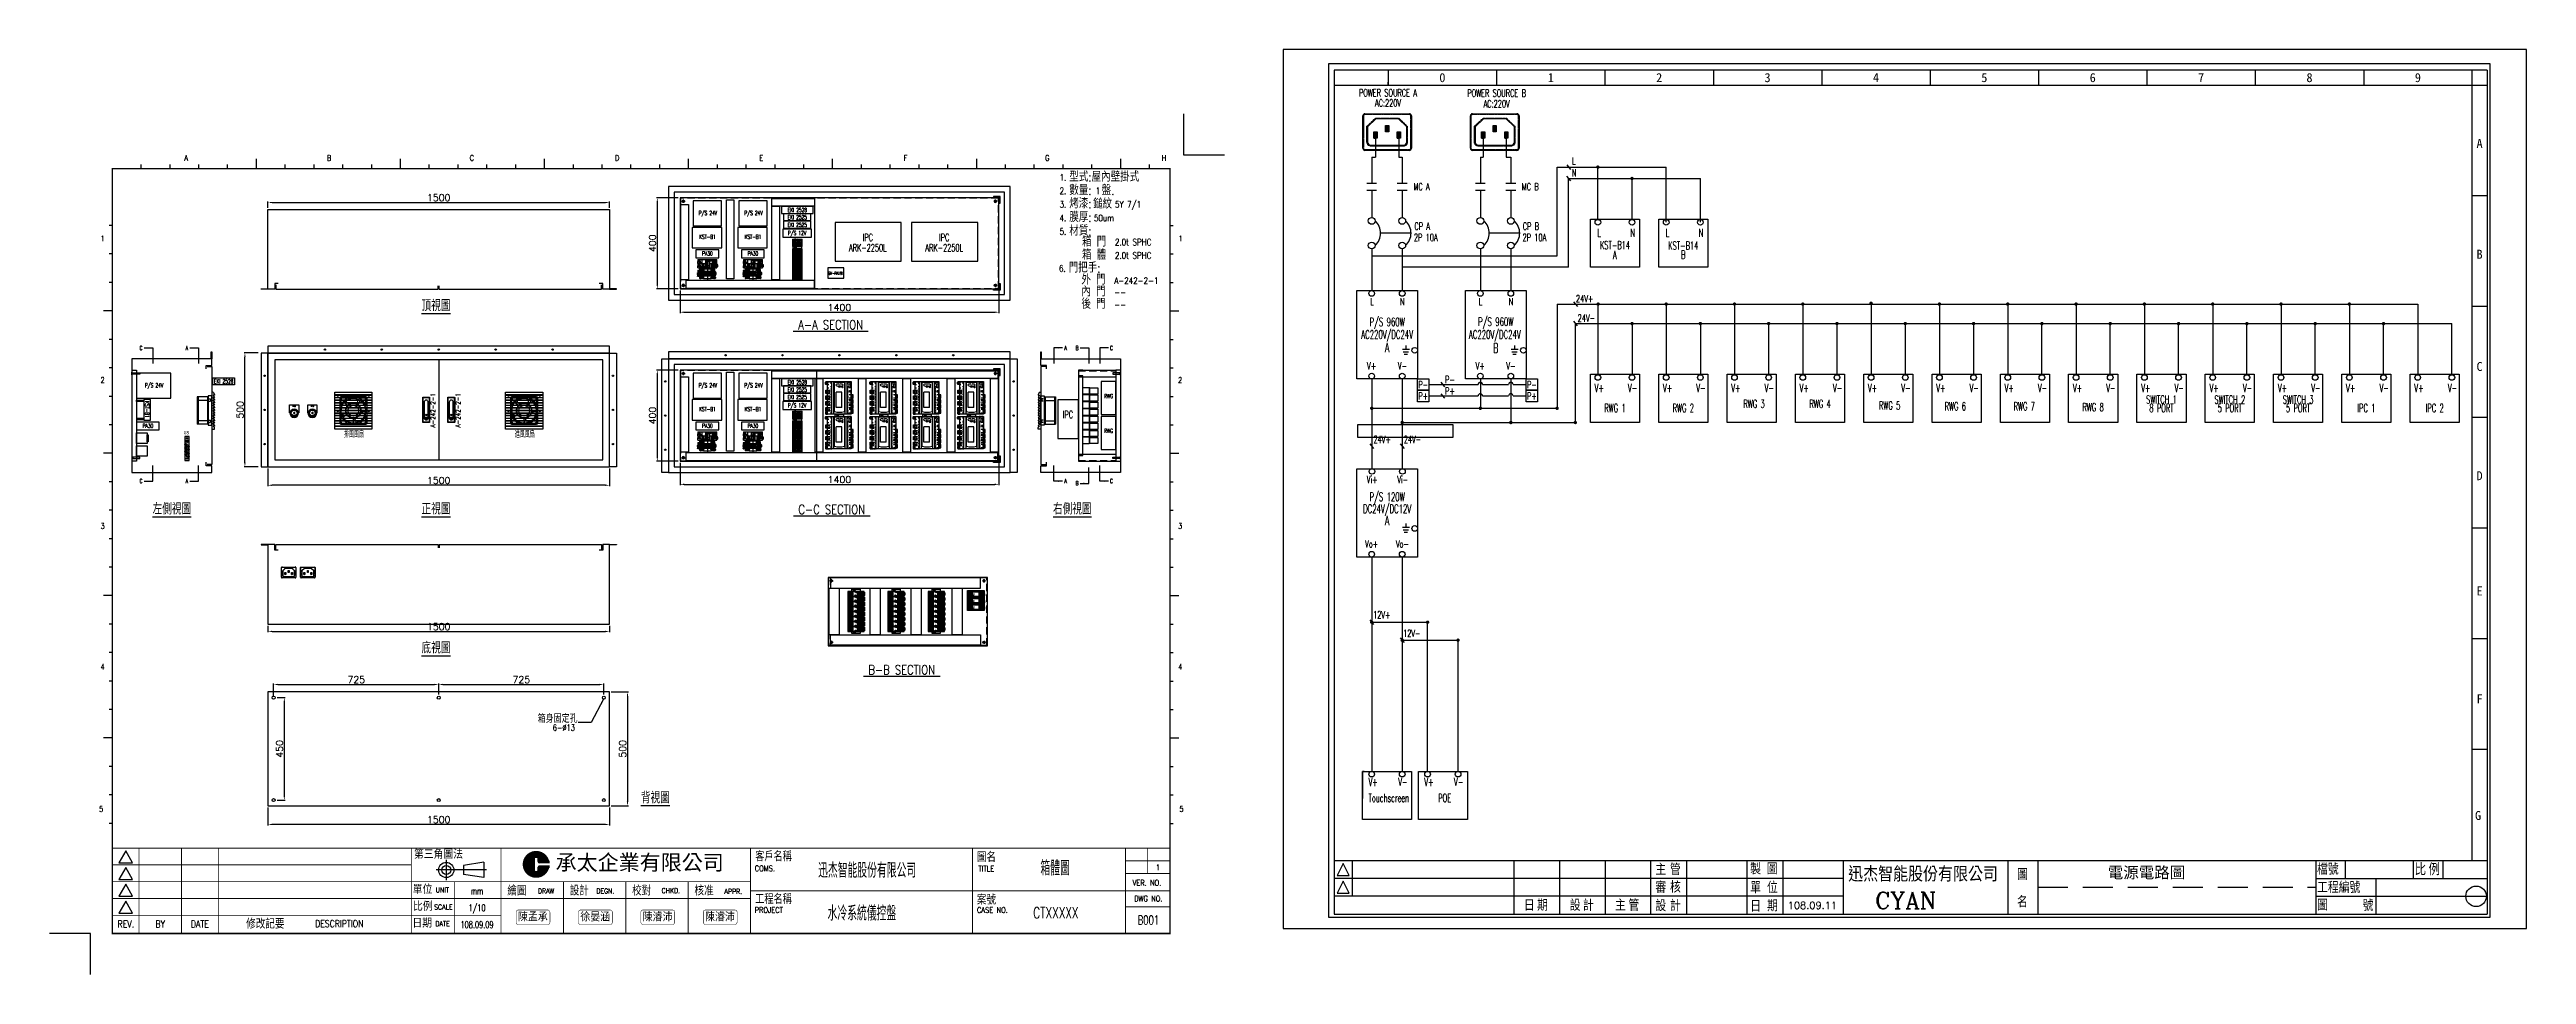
# Model space of a CAD drawing. Extents: x -276 to 10601, y -180 to 3883.
import ezdxf
from ezdxf.enums import TextEntityAlignment as Align

# ---------------------------------------------------------------- set-up
doc = ezdxf.new("R2010")
doc.units = 0
doc.header["$LTSCALE"] = 10
doc.header["$MEASUREMENT"] = 0
for name, pattern in [('CONTINOUS', [0]), ('DASH1', [1.5, 1, -0.5]), ('HIDDEN', [9.525, 6.35, -3.175]), ('PHANTOM', [1.27, 0.635, -0.127, 0.127, -0.127, 0.127, -0.127])]:
    doc.linetypes.add(name, pattern=pattern)
doc.layers.get('0').update_dxf_attribs({"linetype": 'CONTINUOUS'})
doc.layers.get('Defpoints').update_dxf_attribs({"linetype": 'CONTINUOUS'})
for name, color, linetype in [('075KW40IMRV50U03AFO80B4B5', 7, 'CONTINUOUS'), ('1', 2, 'CONTINUOUS'), ('2', 2, 'CONTINUOUS'), ('A', 5, 'CONTINUOUS'), ('TEXT', 2, 'CONTINUOUS'), ('中心孔', 82, 'CONTINUOUS'), ('底板開孔', 33, 'CONTINUOUS'), ('箱體圖', 7, 'CONTINUOUS')]:
    doc.layers.add(name, color=color, linetype=linetype)
doc.styles.add('CHINA', font='ROMANC.SHX', dxfattribs={"width": 0.8, "bigfont": 'stsl.shx'})
doc.styles.add('chineset', font='ds1.shx', dxfattribs={"bigfont": 'chineset.shx'})
doc.styles.add('DAYUMP', font='COMPLEX', dxfattribs={"bigfont": 'LMP.SHX'})
doc.styles.add('ROMANC', font='ROMANC.SHX', dxfattribs={"width": 0.7, "bigfont": 'stsl.shx'})
doc.styles.add('ROMANS', font='kaiu.ttf')
doc.styles.add('SIMPLEX', font='SIMPLEX', dxfattribs={"width": 0.8})
doc.styles.add('STSL', font='simplex', dxfattribs={"bigfont": 'STSL.SHX'})
doc.styles.add('T2', font='simplex', dxfattribs={"bigfont": 'stsl'})
doc.styles.add('文字-水平', font='txt.shx', dxfattribs={"bigfont": 'ccad.shx'})
doc.dimstyles.get("Standard").update_dxf_attribs({"dimtxt": 0.18, "dimasz": 0.18, "dimexe": 0.18, "dimexo": 0.0625, "dimgap": 0.09, "dimtad": 0, "dimtih": 1, "dimtoh": 1, "dimdec": 0, "dimzin": 0, "dimdsep": 46, "dimtxsty": 'Standard', "dimcen": 0.09, "dimadec": 1, "dimazin": 0, "dimtfac": 1, "dimtdec": 0, "dimtofl": 0, "dimtmove": 0, "dimatfit": 3, "dimfxl": 0, "dimtolj": 1, "dimtzin": 0, "dimarcsym": 0})
doc.dimstyles.new('STANDARD$0', dxfattribs={"dimscale": 0, "dimtxt": 30, "dimasz": 30, "dimexe": 10, "dimexo": 20, "dimgap": 5, "dimtad": 0, "dimdec": 0, "dimzin": 0, "dimdsep": 46, "dimtxsty": 'Standard', "dimcen": 0.1, "dimadec": 0, "dimazin": 0, "dimtfac": 25.4, "dimtdec": 0, "dimtofl": 0, "dimtmove": 2, "dimatfit": 1, "dimldrblk": 'OBLIQUE', "dimfxl": 0, "dimtolj": 1, "dimtzin": 0, "dimarcsym": 0})

# ---------------------------------------------------------------- blocks, each defined once
blk = doc.blocks.new('A$C34ED37F0')
for color, points in [(40, [(1463.3, 330.6, 9.585374), (1463.3, 314.3), (1436.4, 314.3, 0.414214), (1433.6, 310.7), (1433.6, 302.4, -0.414214), (1430.1, 298.3), (1420.2, 298.3, -0.414214), (1415.4, 301.8), (1415.4, 342.1, -0.414214), (1418.9, 346.5), (1429.6, 346.5, -0.414214), (1434.1, 343), (1434.1, 333.4, 0.414214), (1437.6, 330.6)]), (252, [(1437.6, 330.6, -0.414214), (1434.1, 333.4), (1434.1, 343, 0.414214), (1429.6, 346.5), (1418.9, 346.5, 0.414214), (1415.4, 342.1), (1415.4, 301.8, 0.414214), (1420.2, 298.3), (1430.1, 298.3, 0.414214), (1433.6, 302.4), (1433.6, 310.7, -0.414214), (1436.4, 314.3), (1463.3, 314.3, 0.022423), (1463.9, 317.8), (1433.6, 317.8, 0.414214), (1430.1, 313), (1430.1, 305.4, -0.414214), (1426.6, 301.8), (1422.4, 301.8, -0.414214), (1418.9, 304.8), (1418.9, 339.5, -0.414214), (1422.4, 343), (1427.1, 343, -0.414214), (1430.6, 339.5), (1430.6, 330.6, 0.414214), (1435.7, 327.1), (1463.9, 327.1, 0.022423), (1463.3, 330.6)])]:
    blk.add_hatch(color=color).paths.add_polyline_path(points)
at = {"color": 4}
for p, q in [((3320, 2520), (3320, 2400)), ((3320, 2400), (3440, 2400)), ((120, 120), (0, 120)), ((120, 0), (120, 120))]:
    blk.add_line(p, q, dxfattribs=at)
at = {"color": 8}
for p, q in [((268.3, 2360), (268.3, 2371.5)), ((352.7, 2360), (352.7, 2371.5)), ((437, 2360), (437, 2371.5)), ((521.4, 2360), (521.4, 2371.5)), ((605.7, 2360), (605.7, 2388.2)), ((690.1, 2360), (690.1, 2371.5)), ((774.4, 2360), (774.4, 2371.5)), ((858.8, 2360), (858.8, 2371.5)), ((943.1, 2360), (943.1, 2371.5)), ((1027.4, 2360), (1027.4, 2388.2)), ((1111.8, 2360), (1111.8, 2371.5)), ((1196.1, 2360), (1196.1, 2371.5)), ((1280.5, 2360), (1280.5, 2371.5)), ((1364.8, 2360), (1364.8, 2371.5)), ((1449.2, 2360), (1449.2, 2388.2)), ((1533.5, 2360), (1533.5, 2371.5)), ((1617.9, 2360), (1617.9, 2371.5)), ((1702.2, 2360), (1702.2, 2371.5)), ((1786.6, 2360), (1786.6, 2371.5)), ((1870.9, 2360), (1870.9, 2388.2)), ((1955.2, 2360), (1955.2, 2371.5)), ((2039.6, 2360), (2039.6, 2371.5)), ((2123.9, 2360), (2123.9, 2371.5)), ((2208.3, 2360), (2208.3, 2371.5)), ((2292.6, 2360), (2292.6, 2388.2)), ((2377, 2360), (2377, 2371.5)), ((2461.3, 2360), (2461.3, 2371.5)), ((2545.7, 2360), (2545.7, 2371.5)), ((2630, 2360), (2630, 2371.5)), ((2714.3, 2360), (2714.3, 2388.2)), ((2798.7, 2360), (2798.7, 2371.5)), ((2883, 2360), (2883, 2371.5)), ((2967.4, 2360), (2967.4, 2371.5)), ((3051.7, 2360), (3051.7, 2371.5)), ((3136.1, 2360), (3136.1, 2388.2)), ((3220.4, 2360), (3220.4, 2371.5)), ((184.8, 2193.3), (174.9, 2193.3)), ((3279.2, 2193.3), (3289.1, 2193.3)), ((184.8, 2109.9), (174.9, 2109.9)), ((3279.2, 2109.9), (3289.1, 2109.9)), ((184.8, 2026.5), (174.9, 2026.5)), ((3279.2, 2026.5), (3289.1, 2026.5)), ((184.8, 1943.2), (158, 1943.2)), ((3279.2, 1943.2), (3306, 1943.2)), ((184.8, 1859.8), (174.9, 1859.8)), ((3279.2, 1859.8), (3289.1, 1859.8)), ((184.8, 1776.4), (174.9, 1776.4)), ((3279.2, 1776.4), (3289.1, 1776.4)), ((184.8, 1693), (174.9, 1693)), ((3279.2, 1693), (3289.1, 1693)), ((184.8, 1609.7), (174.9, 1609.7)), ((3279.2, 1609.7), (3289.1, 1609.7)), ((184.8, 1526.3), (158, 1526.3)), ((3279.2, 1526.3), (3306, 1526.3)), ((184.8, 1442.9), (174.9, 1442.9)), ((3279.2, 1442.9), (3289.1, 1442.9)), ((184.8, 1359.6), (174.9, 1359.6)), ((3279.2, 1359.6), (3289.1, 1359.6)), ((184.8, 1276.2), (174.9, 1276.2)), ((3279.2, 1276.2), (3289.1, 1276.2)), ((184.8, 1192.8), (174.9, 1192.8)), ((3279.2, 1192.8), (3289.1, 1192.8)), ((184.8, 1109.5), (158, 1109.5)), ((3279.2, 1109.5), (3306, 1109.5)), ((184.8, 1026.1), (174.9, 1026.1)), ((3279.2, 1026.1), (3289.1, 1026.1)), ((184.8, 942.7), (174.9, 942.7)), ((3279.2, 942.7), (3289.1, 942.7)), ((184.8, 859.4), (174.9, 859.4)), ((3279.2, 859.4), (3289.1, 859.4)), ((184.8, 776), (174.9, 776)), ((3279.2, 776), (3289.1, 776)), ((184.8, 692.6), (158, 692.6)), ((3279.2, 692.6), (3306, 692.6)), ((184.8, 609.2), (174.9, 609.2)), ((3279.2, 609.2), (3289.1, 609.2)), ((184.8, 525.9), (174.9, 525.9)), ((3279.2, 525.9), (3289.1, 525.9)), ((184.8, 442.5), (174.9, 442.5)), ((3279.2, 442.5), (3289.1, 442.5))]:
    blk.add_line(p, q, dxfattribs=at)
at = {"color": 6}
for p, q in [((1279.7, 306), (1132.3, 306)), ((1161.4, 335.8), (1161.4, 276.2)), ((1271.7, 328.4), (1212.4, 319.1)), ((1212.4, 319.1), (1212.4, 292.9)), ((1271.7, 283.7), (1212.4, 292.9)), ((1271.7, 328.4), (1271.7, 283.7))]:
    blk.add_line(p, q, dxfattribs=at)
at = {"color": 252}
for p, q in [((1415.4, 343), (1415.4, 301.8)), ((1430.6, 346.5), (1418.9, 346.5)), ((1418.9, 339.5), (1418.9, 305.4)), ((1418.9, 298.3), (1430.1, 298.3)), ((1427.1, 343), (1422.4, 343)), ((1422.4, 301.8), (1426.6, 301.8)), ((1430.1, 305.4), (1430.1, 314.3)), ((1430.6, 330.6), (1430.6, 339.5)), ((1433.6, 317.8), (1463.9, 317.8)), ((1433.6, 301.8), (1433.6, 310.7)), ((1434.1, 334.1), (1434.1, 343)), ((1463.9, 327.1), (1434.1, 327.1)), ((1437.1, 314.3), (1463.3, 314.3)), ((1463.3, 330.6), (1437.6, 330.6))]:
    blk.add_line(p, q, dxfattribs=at)
at = {"color": 8, "const_width": 4}
blk.add_lwpolyline([(184, 120), (3280, 120), (3280, 2360), (184, 2360)], close=True, dxfattribs=at)
at = {"color": 8, "const_width": 2.49}
for points in [[(184, 370.1), (3280, 370.1)], [(261.9, 370.1), (261.9, 120)], [(386.4, 370.1), (386.4, 120)], [(494.3, 370.1), (494.3, 120)], [(1059.2, 370.1), (1059.2, 120)], [(1321.9, 370.1), (1321.9, 120)], [(2052.3, 370.1), (2052.3, 120)], [(2702.1, 370.1), (2702.1, 120)], [(3150, 370.1), (3150, 120)], [(3215, 295.8), (3215, 370.1)], [(184, 320.9), (1059.2, 320.9)], [(3280, 332.9), (3150, 332.9)], [(3280, 295.8), (3150, 295.8)], [(2052.3, 271.7), (184, 271.7)], [(2052.3, 222.4), (184, 222.4)], [(1184.9, 271.7), (1184.9, 120)], [(1504.5, 271.7), (1504.5, 120)], [(1687.1, 271.7), (1687.1, 120)], [(1869.7, 271.7), (1869.7, 120)], [(3280, 245.1), (2052.3, 245.1)], [(1321.9, 173.2), (184, 173.2)], [(3280, 198), (3150, 198)]]:
    blk.add_lwpolyline(points, dxfattribs=at)
at = {"color": 8}
for points in [[(222.9, 362.5), (202.7, 327.4), (243.2, 327.4)], [(222.9, 313.3), (202.7, 278.2), (243.2, 278.2)], [(222.9, 264.1), (202.7, 229), (243.2, 229)], [(222.9, 214.8), (202.7, 179.8), (243.2, 179.8)]]:
    blk.add_lwpolyline(points, close=True, dxfattribs=at)
at = {"color": 1, "const_width": 1.3}
for points in [[(1372.6, 188.9), (1458.6, 188.9, -0.414214), (1465, 182.4), (1465, 152.7, -0.414214), (1458.6, 146.2), (1372.6, 146.2, -0.414214), (1366.1, 152.7), (1366.1, 182.4, -0.414214)], [(1555.2, 188.9), (1641.2, 188.9, -0.414214), (1647.6, 182.4), (1647.6, 152.7, -0.414214), (1641.2, 146.2), (1555.2, 146.2, -0.414214), (1548.7, 152.7), (1548.7, 182.4, -0.414214)], [(1737.8, 188.9), (1823.8, 188.9, -0.414214), (1830.2, 182.4), (1830.2, 152.7, -0.414214), (1823.8, 146.2), (1737.8, 146.2, -0.414214), (1731.3, 152.7), (1731.3, 182.4, -0.414214)], [(1920.4, 188.9), (2006.4, 188.9, -0.414214), (2012.8, 182.4), (2012.8, 152.7, -0.414214), (2006.4, 146.2), (1920.4, 146.2, -0.414214), (1913.9, 152.7), (1913.9, 182.4, -0.414214)]]:
    blk.add_lwpolyline(points, format="xyb", close=True, dxfattribs=at)
at = {"color": 6}
for radius in [22.3, 13.1]:
    blk.add_circle((1161.4, 306), radius, dxfattribs=at)
at = {"color": 252}
for centre, radius, start, end in [((1419.3, 342.6), 3.99, 96.50891, 173.49109), ((1419.6, 302.5), 4.24, 189.13808, 260.86192), ((1422.4, 339.5), 3.51, 90, 180), ((1422.1, 305.1), 3.22, 174.62935, 275.37065), ((1426.6, 305.4), 3.51, 270, 0), ((1427.1, 339.5), 3.51, 0, 90), ((1434.2, 313.6), 4.18, 98.61833, 171.38167), ((1429.8, 302.1), 3.8, 274.24664, 355.75336), ((1430.1, 342.5), 4.06, 7.31424, 82.68576), ((1434.9, 331.4), 4.38, 190.50526, 259.49474), ((1436.7, 311.1), 3.17, 83.45342, 186.54658), ((1437.3, 333.8), 3.18, 173.66655, 276.33345)]:
    blk.add_arc(centre, radius, start, end, dxfattribs=at)
at = {"color": 8, "style": 'STSL'}
for s, height, width, p in [('A', 16.4, 0.80936, (394.2, 2383)), ('B', 16.4, 0.80936, (812.1, 2383)), ('C', 16.4, 0.80936, (1230, 2383)), ('D', 16.4, 0.80936, (1655.5, 2383)), ('E', 16.4, 0.80936, (2077.8, 2383)), ('F', 16.4, 0.80936, (2500.5, 2383)), ('G', 16.4, 0.80936, (2914.5, 2383)), ('H', 16.4, 0.80936, (3256.2, 2383)), ('1', 16.4, 0.80936, (149.4, 2147.1)), ('1', 16.4, 0.80936, (3305.2, 2147.1)), ('2', 16.4, 0.80936, (149.4, 1732.4)), ('2', 16.4, 0.80936, (3303.8, 1732.4)), ('3', 16.4, 0.80936, (149.4, 1305)), ('3', 16.4, 0.80936, (3303.9, 1305)), ('4', 16.4, 0.80936, (149.4, 892.9)), ('4', 16.4, 0.80936, (3304, 892.9)), ('5', 16.4, 0.80936, (145.2, 476.5)), ('5', 16.4, 0.80936, (3307.8, 476.5)), ('客戶名稱', 29.53, 0.7, (2065.8, 331.7)), ('COMS.', 16.62, 0.80936, (2064.7, 302.1)), ('TITLE', 16.62, 0.80936, (2719.4, 302)), ('DRAW', 14.77, 0.80936, (1429.8, 237.1)), ('DEGN.', 14.77, 0.80936, (1600.7, 237.1)), ('CHKD.', 14.77, 0.80936, (1791.9, 238.1)), ('APPR.', 14.77, 0.80936, (1975.9, 235.7)), ('工程名稱', 29.53, 0.7, (2065.8, 206.7)), ('VER. NO.', 16.62, 0.80936, (3170.7, 260.1)), ('DWG NO.', 16.62, 0.80936, (3175.4, 214.1)), ('PROJECT', 16.62, 0.80936, (2064.4, 180.4)), ('CASE NO.', 16.62, 0.7, (2715.2, 180.4))]:
    blk.add_text(s, height=height, dxfattribs=dict(at, width=width)).set_placement(p)
for s, height, p in [('第三角圖法', 23.92, (1066.9, 339.1)), ('圖名', 29.53, (2714.7, 329.7)), ('單位', 23.92, (1063.3, 236.3)), ('繪圖 ', 29.53, (1340.3, 231.2)), ('設計', 29.53, (1522.9, 231.2)), ('校對', 29.53, (1705.5, 231.2)), ('核准', 29.53, (1888.1, 231.2)), ('案號', 29.53, (2714.7, 204.6)), ('修改記要', 29.53, (575.6, 134.2)), ('比例', 23.92, (1064.1, 186.5)), ('日期', 23.92, (1062.2, 137.5))]:
    blk.add_text(s, height=height, dxfattribs=at).set_placement(p)
at = {"color": 5, "style": 'ROMANS'}
blk.add_text('承太企業有限公司', height=45.14, dxfattribs=at).set_placement((1481.5, 305.5))
at = {"color": 8, "style": 'STSL'}
for s, height, width, p in [('1', 16.6, 1.0117, (3245.4, 313.4)), ('UNIT', 14.77, 0.80936, (1149.8, 247.3)), ('SCALE', 14.77, 0.80936, (1153, 197.3)), ('DATE', 14.77, 0.80936, (1150.9, 148.5))]:
    blk.add_text(s, height=height, dxfattribs=dict(at, width=width)).set_placement(p, align=Align.MIDDLE)
at = {"color": 8, "style": 'STSL', "width": 0.80936}
for s, p in [('REV.', (223.5, 137.3)), ('BY', (324.1, 137.3)), ('DATE', (440.3, 137.3)), ('DESCRIPTION', (848.3, 139))]:
    blk.add_text(s, height=20.51, dxfattribs=at).set_placement(p, align=Align.CENTER)
at = {"color": 1, "style": 'ROMANS', "width": 0.9}
for s, p in [('陳孟承', (1371.3, 157.9)), ('徐晏涵', (1553.9, 157.9)), ('陳濬沛', (1736.5, 157.9)), ('陳濬沛', (1919.1, 157.9))]:
    blk.add_text(s, height=23.72, dxfattribs=at).set_placement(p)
blk = doc.blocks.new('MLIBHA1J')
at = {"ltscale": 0.5}
blk.add_line((46, -32), (64, -32), dxfattribs=at)
at = {"ltscale": 10}
for points in [[(68, 56, -0.414214), (70, 54), (70, -54, -0.414214), (68, -56), (42, -56, -0.414214), (40, -54), (40, 54, -0.414214), (42, 56)], [(44, -54, -0.414214), (42, -53), (42, 53, -0.414214), (44, 54), (67, 54, -0.414214), (68, 53), (68, -53, -0.414214), (67, -54)], [(64, -35), (64, 34, 1), (46, 34), (46, -35, 1)], [(64, -35), (64, 34, 1), (46, 34), (46, -35, 1)]]:
    blk.add_lwpolyline(points, format="xyb", close=True, dxfattribs=at)
blk.add_lwpolyline([(64, -36, -0.564706), (47, -36, -3.031855)], format="xyb", dxfattribs=at)
at = {"ltscale": 0.5}
blk.add_lwpolyline([(54, -20), (56, -20), (56, -24), (54, -24)], close=True, dxfattribs=at)
blk.add_circle((55, -22), 3.26, dxfattribs=at)
at = {"layer": 'TEXT', "style": 'ROMANC', "width": 0.7}
blk.add_text('A-242-2-1', height=21, rotation=90, dxfattribs=at).set_placement((95, -2), align=Align.CENTER)
blk.add_text('PUSH', height=4.2, dxfattribs=at).set_placement((55, -37), align=Align.CENTER)
blk = doc.blocks.new('*D9')
at = {"color": 3, "lineweight": -2, "ltscale": 0.5, "transparency": 16777216}
for p, q in [((683, 2042), (683, 1965)), ((2165, 1969), (701, 1969)), ((2183, 2042), (2183, 1965))]:
    blk.add_line(p, q, dxfattribs=at)
at = {"color": 3, "ltscale": 0.5, "transparency": 16777216}
for points in [[(701, 1972), (701, 1966), (683, 1969)], [(2165, 1972), (2165, 1966), (2183, 1969)]]:
    blk.add_solid(points, dxfattribs=at)
at = {"layer": 'Defpoints', "color": 0, "ltscale": 0.5, "transparency": 16777216}
for p in [(683, 2050), (683, 1969), (2183, 2050)]:
    blk.add_point(p, dxfattribs=at)
at = {"color": 3, "ltscale": 0.5, "transparency": 16777216, "insert": (1433, 1990), "char_height": 30, "attachment_point": 5, "style": 'STSL'}
blk.add_mtext('\\A1;1500', dxfattribs=at)
blk = doc.blocks.new('*D13')
at = {"color": 3, "lineweight": -2, "ltscale": 0.5, "transparency": 16777216}
for p, q in [((640, 2550), (578, 2550)), ((582, 2068), (582, 2532)), ((640, 2050), (578, 2050))]:
    blk.add_line(p, q, dxfattribs=at)
at = {"color": 3, "ltscale": 0.5, "transparency": 16777216}
for points in [[(579, 2532), (585, 2532), (582, 2550)], [(579, 2068), (585, 2068), (582, 2050)]]:
    blk.add_solid(points, dxfattribs=at)
at = {"layer": 'Defpoints', "color": 0, "ltscale": 0.5, "transparency": 16777216}
for p in [(582, 2550), (648, 2550), (648, 2050)]:
    blk.add_point(p, dxfattribs=at)
at = {"color": 3, "ltscale": 0.5, "transparency": 16777216, "insert": (561, 2300), "char_height": 30, "attachment_point": 5, "rotation": 90, "style": 'STSL'}
blk.add_mtext('\\A1;500', dxfattribs=at)
blk = doc.blocks.new('*D17')
at = {"color": 3, "lineweight": -2, "ltscale": 0.5, "transparency": 16777216}
for p, q in [((683, 553), (683, 475)), ((2183, 553), (2183, 475)), ((2165, 479), (701, 479))]:
    blk.add_line(p, q, dxfattribs=at)
at = {"color": 3, "ltscale": 0.5, "transparency": 16777216}
for points in [[(701, 482), (701, 476), (683, 479)], [(2165, 482), (2165, 476), (2183, 479)]]:
    blk.add_solid(points, dxfattribs=at)
at = {"layer": 'Defpoints', "color": 0, "ltscale": 0.5, "transparency": 16777216}
for p in [(683, 561), (2183, 561), (683, 479)]:
    blk.add_point(p, dxfattribs=at)
at = {"color": 3, "ltscale": 0.5, "transparency": 16777216, "insert": (1433, 500), "char_height": 30, "attachment_point": 5, "style": 'STSL'}
blk.add_mtext('\\A1;1500', dxfattribs=at)
blk = doc.blocks.new('*D18')
at = {"color": 3, "lineweight": -2, "ltscale": 0.5, "transparency": 16777216}
for p, q in [((2191, 1061), (2266, 1061)), ((2262, 1043), (2262, 579)), ((2191, 561), (2266, 561))]:
    blk.add_line(p, q, dxfattribs=at)
at = {"color": 3, "ltscale": 0.5, "transparency": 16777216}
for points in [[(2259, 1043), (2265, 1043), (2262, 1061)], [(2259, 579), (2265, 579), (2262, 561)]]:
    blk.add_solid(points, dxfattribs=at)
at = {"layer": 'Defpoints', "color": 0, "ltscale": 0.5, "transparency": 16777216}
for p in [(2183, 1061), (2183, 561), (2262, 561)]:
    blk.add_point(p, dxfattribs=at)
at = {"color": 3, "ltscale": 0.5, "transparency": 16777216, "insert": (2241, 811), "char_height": 30, "attachment_point": 5, "rotation": 90, "style": 'STSL'}
blk.add_mtext('\\A1;500', dxfattribs=at)
blk = doc.blocks.new('*D19')
at = {"color": 3, "lineweight": -2, "ltscale": 0.5, "transparency": 16777216}
for p, q in [((708, 1044), (708, 1098)), ((726, 1094), (1415, 1094)), ((1433, 1050), (1433, 1098))]:
    blk.add_line(p, q, dxfattribs=at)
at = {"color": 3, "ltscale": 0.5, "transparency": 16777216}
for points in [[(726, 1097), (726, 1091), (708, 1094)], [(1415, 1097), (1415, 1091), (1433, 1094)]]:
    blk.add_solid(points, dxfattribs=at)
at = {"layer": 'Defpoints', "color": 0, "ltscale": 0.5, "transparency": 16777216}
for p in [(1433, 1094), (708, 1036), (1433, 1042)]:
    blk.add_point(p, dxfattribs=at)
at = {"color": 3, "ltscale": 0.5, "transparency": 16777216, "insert": (1071, 1115), "char_height": 30, "attachment_point": 5, "style": 'STSL'}
blk.add_mtext('\\A1;725', dxfattribs=at)
blk = doc.blocks.new('A-螺絲孔-0J')
at = {"layer": '中心孔', "linetype": 'CONTINOUS', "ltscale": 10}
for p, q in [((-7, 0), (7, 0)), ((0, 7), (0, -7))]:
    blk.add_line(p, q, dxfattribs=at)
at = {"layer": '底板開孔', "linetype": 'CONTINOUS', "ltscale": 10}
blk.add_circle((0, 0), 5, dxfattribs=at)
blk = doc.blocks.new('*D20')
at = {"color": 3, "lineweight": -2, "ltscale": 0.5, "transparency": 16777216}
for p, q in [((2485, 2475), (2389, 2475)), ((2393, 2457), (2393, 2093)), ((2485, 2075), (2389, 2075))]:
    blk.add_line(p, q, dxfattribs=at)
at = {"color": 3, "ltscale": 0.5, "transparency": 16777216}
for points in [[(2390, 2457), (2396, 2457), (2393, 2475)], [(2390, 2093), (2396, 2093), (2393, 2075)]]:
    blk.add_solid(points, dxfattribs=at)
at = {"layer": 'Defpoints', "color": 0, "ltscale": 0.5, "transparency": 16777216}
for p in [(2493, 2475), (2393, 2075), (2493, 2075)]:
    blk.add_point(p, dxfattribs=at)
at = {"color": 3, "ltscale": 0.5, "transparency": 16777216, "insert": (2372, 2275), "char_height": 30, "attachment_point": 5, "rotation": 90, "style": 'STSL'}
blk.add_mtext('\\A1;400', dxfattribs=at)
blk = doc.blocks.new('*D21')
at = {"color": 3, "lineweight": -2, "ltscale": 0.5, "transparency": 16777216}
for p, q in [((2493, 2067), (2493, 1969)), ((3893, 2067), (3893, 1969)), ((2511, 1973), (3875, 1973))]:
    blk.add_line(p, q, dxfattribs=at)
at = {"color": 3, "ltscale": 0.5, "transparency": 16777216}
for points in [[(2511, 1976), (2511, 1970), (2493, 1973)], [(3875, 1976), (3875, 1970), (3893, 1973)]]:
    blk.add_solid(points, dxfattribs=at)
at = {"layer": 'Defpoints', "color": 0, "ltscale": 0.5, "transparency": 16777216}
for p in [(2493, 2075), (3893, 2075), (3893, 1973)]:
    blk.add_point(p, dxfattribs=at)
at = {"color": 3, "ltscale": 0.5, "transparency": 16777216, "insert": (3193, 1994), "char_height": 30, "attachment_point": 5, "style": 'STSL'}
blk.add_mtext('\\A1;1400', dxfattribs=at)
blk = doc.blocks.new('*D22')
at = {"color": 3, "lineweight": -2, "ltscale": 0.5, "transparency": 16777216}
for p, q in [((723, 1036), (759, 1036)), ((755, 1018), (755, 604)), ((723, 586), (759, 586))]:
    blk.add_line(p, q, dxfattribs=at)
at = {"color": 3, "ltscale": 0.5, "transparency": 16777216}
for points in [[(752, 1018), (758, 1018), (755, 1036)], [(752, 604), (758, 604), (755, 586)]]:
    blk.add_solid(points, dxfattribs=at)
at = {"layer": 'Defpoints', "color": 0, "ltscale": 0.5, "transparency": 16777216}
for p in [(715, 1036), (715, 586), (755, 586)]:
    blk.add_point(p, dxfattribs=at)
at = {"color": 3, "ltscale": 0.5, "transparency": 16777216, "insert": (734, 811), "char_height": 30, "attachment_point": 5, "rotation": 90, "style": 'STSL'}
blk.add_mtext('\\A1;450', dxfattribs=at)
blk = doc.blocks.new('M_SL_E')
for p, q in [((0, 3), (0, 3)), ((0, 1), (1, 1)), ((1, 3), (4, 2)), ((2, 3), (5, 3)), ((3, 5), (4, 5)), ((3, 4), (3, 4)), ((3, 1), (3, 1)), ((3, 0), (3, 0)), ((4, 2), (4, 2)), ((5, 4), (6, 4)), ((7, 0), (7, 5)), ((7, 5), (8, 5)), ((7, 0), (8, 0)), ((8, 3), (8, 5)), ((8, 0), (8, 2)), ((9, 3), (9, 3)), ((10, 4), (10, 4)), ((10, 0), (10, 2)), ((10, 0), (11, 0)), ((11, 0), (11, 3)), ((12, 4), (13, 5)), ((12, 0), (12, 4)), ((12, 4), (14, 4)), ((12, 4), (14, 4)), ((12, 0), (13, 0)), ((13, 5), (14, 5)), ((13, 0), (14, 4)), ((14, 4), (14, 5)), ((15, 0), (15, 5)), ((15, 5), (16, 5)), ((15, 0), (16, 0)), ((16, 3), (16, 5)), ((16, 0), (16, 2)), ((17, 3), (17, 3)), ((18, 4), (18, 4)), ((18, 0), (18, 2)), ((18, 0), (19, 0)), ((19, 0), (19, 3)), ((20, 5), (22, 5)), ((20, 4), (20, 5)), ((20, 0), (20, 4)), ((20, 0), (21, 0)), ((21, 0), (22, 4)), ((22, 4), (22, 5)), ((23, 5), (24, 5)), ((23, 4), (23, 5)), ((23, 0), (23, 4)), ((23, 4), (24, 4)), ((23, 4), (24, 4)), ((23, 0), (24, 0)), ((24, 4), (24, 5)), ((24, 0), (24, 4)), ((25, 0), (25, 4)), ((25, 4), (27, 4)), ((25, 0), (26, 0)), ((26, 0), (27, 2)), ((27, 3), (27, 4)), ((28, 4), (29, 4)), ((28, 3), (28, 3)), ((28, 0), (28, 2)), ((28, 0), (29, 0)), ((29, 0), (30, 3))]:
    blk.add_line(p, q)
for centre, radius, start, end in [((1, 3), 0.909, 130.9829, 184.481), ((1, 3), 0.818, 175.2764, 261.2538), ((3, 4), 3.99, 225.5962, 272.3288), ((3, 2), 3.39, 86.8217, 130.9829), ((3, 4), 2.65, 235.9529, 270.039), ((3, 3), 1.54, 89.0654, 115.245), ((2, 4), 0.364, 115.245, 180), ((2, 4), 0.364, 181.4669, 261.2538), ((3, 3), 1.54, 44.8213, 90.9346), ((3, 4), 3.69, 273.1935, 311.4664), ((3, 3), 2.11, 268.4803, 301.1102), ((3, 2), 3.39, 41.5819, 86.8217), ((4, 2), 0.455, 0, 81.2538), ((4, 2), 0.455, 301.1102, 0), ((5, 2), 1.34, 0.9531, 78.0106), ((5, 2), 0.909, 311.4664, 0), ((10, 2), 2.11, 107.9236, 146.5043), ((9, 2), 1.14, 91.2377, 143.0819), ((10, 2), 1.36, 90, 107.9236), ((9, 2), 0.542, 9.0008, 84.0607), ((10, 3), 1.11, 10.2203, 89.3839), ((18, 2), 2.11, 107.9236, 146.5043), ((17, 2), 1.14, 91.2377, 143.0819), ((18, 2), 1.36, 90, 107.9236), ((17, 2), 0.542, 9.0008, 84.0607), ((18, 3), 1.11, 10.2203, 89.3839), ((28, 2), 2.11, 107.9236, 146.5043), ((28, 2), 1.14, 91.2377, 143.0819), ((28, 2), 1.36, 90, 107.9236), ((28, 2), 0.542, 9.0008, 84.0607), ((29, 3), 1.11, 10.2203, 89.3839)]:
    blk.add_arc(centre, radius, start, end)
blk = doc.blocks.new('A$C7D7D530F')
for p, q in [((0, 2), (0, 2)), ((0, 2), (0, 2)), ((0, 2), (1, 2)), ((1, 2), (0, 2)), ((1, 3), (1, 2)), ((1, 3), (2, 3)), ((1, 2), (1, 1)), ((1, 1), (2, 1)), ((1, 1), (1, 1)), ((1, 1), (1, 1)), ((1, 1), (1, 1)), ((2, 3), (2, 3)), ((2, 2), (2, 3)), ((2, 3), (2, 3)), ((2, 3), (2, 3)), ((2, 2), (2, 3)), ((2, 3), (3, 3)), ((2, 2), (2, 2)), ((2, 2), (2, 1)), ((2, 2), (2, 1)), ((2, 2), (2, 2)), ((2, 2), (2, 2)), ((2, 2), (2, 1)), ((2, 2), (2, 1)), ((2, 1), (3, 1)), ((2, 1), (2, 1)), ((2, 1), (2, 1)), ((2, 1), (2, 1)), ((2, 1), (2, 1)), ((2, 1), (2, 1)), ((3, 3), (3, 3)), ((3, 3), (3, 3)), ((3, 3), (3, 3)), ((3, 3), (4, 3)), ((3, 3), (4, 3)), ((3, 3), (4, 2)), ((3, 3), (3, 3)), ((3, 3), (3, 3)), ((3, 2), (4, 2)), ((3, 2), (3, 1)), ((3, 2), (3, 2)), ((3, 2), (3, 1)), ((3, 2), (3, 1)), ((3, 1), (3, 2)), ((3, 2), (3, 1)), ((3, 2), (3, 2)), ((3, 2), (3, 2)), ((3, 1), (4, 1)), ((3, 1), (4, 1)), ((3, 1), (3, 1)), ((3, 1), (3, 1)), ((3, 1), (3, 1)), ((3, 1), (3, 1)), ((3, 1), (3, 1)), ((3, 1), (3, 1)), ((3, 1), (3, 1)), ((5, 3), (4, 3)), ((4, 3), (5, 3)), ((4, 2), (4, 2))]:
    blk.add_line(p, q)
for points in [[(4, 4, 0.114733), (3, 4, 0.103802), (3, 4, 0.091344), (2, 4, 0.08414), (1, 3, 0.08414), (1, 3, 0.064723), (0, 2, 0.064723)], [(0, 2, 0.005532), (0, 2, 0.103802), (0, 1, 0.114733), (1, 0, 0.114733), (1, 0, 0.103802), (2, 0, 0.091344), (3, 0, 0.08414), (4, 1, 0.08414), (4, 1, 0.091344), (4, 2, 0.082116), (4, 3, 0.114733)], [(4, 3, 0.000242), (4, 3, 0.114733), (4, 4, 0.114733)]]:
    blk.add_lwpolyline(points, format="xyb")
blk = doc.blocks.new('MLIBN17G')
for p, q in [((0, 42), (9, 42)), ((0, 42), (0, -42)), ((18, 24), (0, 24)), ((18, 24), (0, 24)), ((18, 24), (0, 24)), ((18, 18), (0, 18)), ((18, 16), (0, 16)), ((18, 15), (0, 15)), ((18, 15), (0, 15)), ((0, 7), (0, 8)), ((0, 8), (4, 8)), ((14, 8), (0, 8)), ((0, 7), (4, 7)), ((2, 14), (2, 12)), ((7, 14), (2, 14)), ((7, 12), (2, 12)), ((4, 24), (4, 30)), ((4, 30), (9, 30)), ((4, 7), (4, 8)), ((4, 7), (4, -2)), ((14, 7), (4, 7)), ((14, 7), (4, 7)), ((5, 35), (5, 35)), ((7, 35), (5, 35)), ((8, 36), (7, 36)), ((7, 35), (8, 35)), ((7, 35), (7, 35)), ((7, 14), (7, 12)), ((8, 36), (8, 36)), ((8, 35), (8, 35)), ((18, 42), (9, 42)), ((9, 39), (9, 42)), ((9, 38), (9, 37)), ((9, 37), (9, 38)), ((9, 37), (9, 38)), ((9, 35), (9, 37)), ((9, 36), (9, 36)), ((9, 36), (9, 36)), ((9, 35), (9, 35)), ((9, 35), (9, 35)), ((9, 34), (9, 35)), ((9, 34), (9, 33)), ((9, 33), (9, 34)), ((9, 33), (9, 34)), ((9, 32), (9, 31)), ((9, 31), (9, 32)), ((9, 30), (9, 31)), ((10, 36), (10, 36)), ((11, 36), (10, 36)), ((10, 35), (10, 35)), ((10, 35), (11, 35)), ((11, 35), (11, 35)), ((13, 35), (11, 35)), ((13, 35), (13, 35)), ((14, 8), (14, 7)), ((18, 7), (14, 7)), ((14, -2), (14, 7)), ((18, 40), (18, 42)), ((18, 42), (18, 40)), ((18, 42), (27, 42)), ((18, 40), (18, 7)), ((36, 24), (18, 24)), ((18, 8), (22, 8)), ((31, 8), (18, 8)), ((18, -2), (18, 7)), ((18, 7), (18, -2)), ((18, 7), (22, 7)), ((22, 24), (22, 30)), ((22, 30), (27, 30)), ((22, 7), (22, 8)), ((22, 7), (22, -2)), ((31, 7), (22, 7)), ((31, 7), (22, 7)), ((23, 35), (23, 35)), ((24, 35), (23, 35)), ((25, 35), (24, 35)), ((26, 36), (25, 36)), ((25, 35), (26, 35)), ((26, 36), (26, 36)), ((26, 36), (27, 36)), ((26, 35), (27, 35)), ((26, 35), (26, 35)), ((36, 42), (27, 42)), ((27, 39), (27, 42)), ((27, 38), (27, 37)), ((27, 37), (27, 38)), ((27, 37), (27, 38)), ((27, 35), (27, 37)), ((27, 36), (27, 36)), ((27, 35), (27, 35)), ((27, 34), (27, 35)), ((27, 34), (27, 33)), ((27, 33), (27, 34)), ((27, 33), (27, 34)), ((27, 32), (27, 31)), ((27, 31), (27, 32)), ((27, 30), (27, 31)), ((28, 36), (28, 36)), ((29, 36), (28, 36)), ((28, 35), (28, 35)), ((28, 35), (29, 35)), ((29, 35), (29, 35)), ((31, 35), (29, 35)), ((31, 35), (31, 35)), ((31, 7), (31, 6)), ((31, 8), (31, 7)), ((36, 7), (31, 7)), ((31, -2), (31, 7)), ((36, 42), (36, -42)), ((0, -5), (2, -5)), ((2, -7), (0, -7)), ((18, -17), (0, -17)), ((18, -21), (0, -21)), ((0, -29), (18, -29)), ((0, -42), (36, -42)), ((34, -2), (2, -2)), ((2, -2), (2, -9)), ((3, -42), (3, -43)), ((4, -28), (4, -21)), ((4, -29), (4, -28)), ((7, -34), (5, -34)), ((5, -34), (5, -34)), ((6, -43), (6, -42)), ((6, -46), (11, -46)), ((7, -34), (7, -34)), ((7, -34), (8, -34)), ((8, -34), (7, -34)), ((11, -44), (7, -44)), ((8, -34), (8, -34)), ((8, -34), (8, -34)), ((9, -9), (9, -2)), ((9, -30), (9, -29)), ((9, -33), (9, -32)), ((9, -33), (9, -32)), ((9, -32), (9, -33)), ((9, -34), (9, -33)), ((9, -33), (9, -33)), ((9, -33), (9, -33)), ((9, -35), (9, -34)), ((9, -36), (9, -35)), ((9, -36), (9, -35)), ((9, -35), (9, -36)), ((9, -35), (9, -35)), ((9, -35), (9, -35)), ((9, -38), (9, -42)), ((11, -34), (10, -34)), ((10, -34), (11, -34)), ((10, -34), (10, -34)), ((10, -34), (10, -34)), ((13, -34), (11, -34)), ((11, -34), (11, -34)), ((12, -42), (12, -43)), ((13, -34), (13, -34)), ((14, -42), (14, -43)), ((18, -9), (18, -20)), ((18, -9), (18, -20)), ((18, -9), (18, -20)), ((18, -21), (18, -20)), ((18, -21), (18, -20)), ((18, -21), (18, -20)), ((18, -21), (18, -28)), ((36, -21), (18, -21)), ((18, -29), (18, -28)), ((18, -29), (18, -40)), ((18, -29), (36, -29)), ((18, -42), (18, -40)), ((18, -40), (18, -42)), ((22, -28), (22, -21)), ((22, -28), (22, -29)), ((22, -29), (22, -28)), ((24, -34), (23, -34)), ((23, -34), (23, -34)), ((25, -34), (24, -34)), ((25, -34), (26, -34)), ((26, -34), (25, -34)), ((26, -33), (27, -33)), ((26, -34), (26, -34)), ((26, -34), (26, -34)), ((26, -35), (27, -35)), ((27, -9), (27, -2)), ((27, -30), (27, -29)), ((27, -33), (27, -32)), ((27, -33), (27, -32)), ((27, -32), (27, -33)), ((27, -34), (27, -33)), ((27, -33), (27, -33)), ((27, -35), (27, -34)), ((27, -36), (27, -35)), ((27, -36), (27, -35)), ((27, -35), (27, -36)), ((27, -35), (27, -35)), ((27, -38), (27, -42)), ((29, -34), (28, -34)), ((28, -34), (29, -34)), ((28, -34), (28, -34)), ((28, -34), (28, -34)), ((29, -14), (30, -15)), ((29, -15), (30, -14)), ((30, -17), (29, -15)), ((29, -15), (30, -15)), ((30, -16), (29, -16)), ((31, -34), (29, -34)), ((29, -34), (29, -34)), ((30, -15), (30, -11)), ((30, -21), (30, -17)), ((33, -16), (31, -16)), ((31, -34), (31, -34)), ((32, -14), (33, -15)), ((32, -15), (33, -14)), ((33, -17), (32, -15)), ((32, -15), (33, -15)), ((33, -15), (33, -11)), ((33, -21), (33, -17)), ((34, -2), (34, -9))]:
    blk.add_line(p, q)
for p, q in [((18, 24), (0, 24)), ((9, -9), (2, -9)), ((5, -1), (13, -1)), ((5, -1), (5, -2)), ((27, -9), (9, -9)), ((13, -2), (13, -1)), ((22, -1), (31, -1)), ((22, -1), (22, -2)), ((22, -2), (31, -2)), ((27, -9), (34, -9)), ((31, -2), (31, -1))]:
    blk.add_line(p, q).dxf.unprotected_set("ltscale", 0)
for points in [[(8, 36), (8, 36), (8, 36), (8, 36), (8, 36), (8, 36), (8, 36), (8, 36), (8, 36), (8, 36), (8, 36), (8, 36), (8, 36), (8, 36), (8, 36), (8, 36), (8, 36), (8, 36), (8, 36), (8, 36), (8, 36), (8, 36), (8, 36), (8, 36), (8, 36)], [(9, 36), (9, 36), (9, 36), (9, 36), (9, 36), (9, 36), (9, 36), (9, 36), (9, 36), (9, 36), (9, 36), (9, 36), (9, 36), (9, 36), (9, 36), (9, 36), (9, 36), (8, 36), (8, 36), (8, 36), (8, 36), (8, 36), (8, 36), (8, 36), (8, 36)], [(9, 36), (9, 36), (9, 36), (9, 36), (9, 36), (9, 36), (9, 36), (9, 36), (9, 36), (9, 36), (9, 36), (8, 36), (8, 36), (8, 36), (8, 36), (8, 36), (8, 36), (8, 36), (8, 36), (8, 36), (8, 36), (8, 36), (8, 36), (8, 36), (8, 36)], [(8, 35), (8, 35), (8, 35), (8, 35), (8, 35), (8, 35), (8, 35), (8, 35), (9, 35), (9, 35), (9, 35), (9, 35), (9, 35), (9, 35), (9, 35), (9, 35), (9, 35), (9, 35), (9, 35), (9, 35), (9, 35), (9, 35), (9, 35), (9, 35), (9, 35)], [(8, 35), (8, 35), (8, 35), (8, 35), (8, 35), (8, 35), (8, 35), (8, 35), (8, 35), (8, 35), (8, 35), (8, 35), (8, 35), (8, 35), (8, 35), (8, 35), (8, 35), (8, 35), (8, 35), (8, 35), (8, 35), (8, 35), (8, 35), (8, 35), (8, 35)], [(8, 35), (8, 35), (8, 35), (8, 35), (8, 35), (8, 35), (8, 35), (8, 35), (8, 35), (8, 35), (8, 35), (8, 35), (8, 35), (8, 35), (9, 35), (9, 35), (9, 35), (9, 35), (9, 35), (9, 35), (9, 35), (9, 35), (9, 35), (9, 35), (9, 35)], [(9, 37), (9, 37), (9, 37), (9, 37), (9, 37), (9, 37), (9, 37), (9, 37), (9, 37), (9, 36), (9, 36), (9, 36), (9, 36), (9, 36), (9, 36), (9, 36), (9, 36), (9, 36), (9, 36), (9, 36), (9, 36), (9, 36), (9, 36), (9, 36), (9, 36)], [(9, 36), (9, 36), (9, 36), (9, 36), (9, 36), (9, 36), (9, 36), (9, 36), (9, 36), (9, 36), (9, 36), (9, 36), (9, 36), (9, 36), (9, 36), (9, 36), (9, 37), (9, 37), (9, 37), (9, 37), (9, 37), (9, 37), (9, 37), (9, 37), (9, 37)], [(10, 36), (10, 36), (10, 36), (10, 36), (10, 36), (10, 36), (10, 36), (10, 36), (10, 36), (10, 36), (10, 36), (10, 36), (10, 36), (10, 36), (9, 36), (9, 36), (9, 36), (9, 36), (9, 36), (9, 36), (9, 36), (9, 36), (9, 36), (9, 36), (9, 36)], [(10, 36), (10, 36), (10, 36), (10, 36), (10, 36), (10, 36), (10, 36), (10, 36), (9, 36), (9, 36), (9, 36), (9, 36), (9, 36), (9, 36), (9, 36), (9, 36), (9, 36), (9, 36), (9, 36), (9, 36), (9, 36), (9, 36), (9, 36), (9, 36), (9, 36)], [(9, 35), (9, 35), (9, 35), (9, 35), (9, 35), (9, 35), (9, 35), (9, 35), (9, 35), (9, 35), (9, 35), (9, 35), (9, 34), (9, 34), (9, 34), (9, 34), (9, 34), (9, 34), (9, 34), (9, 34), (9, 34), (9, 34), (9, 34), (9, 34), (9, 34)], [(9, 35), (9, 35), (9, 35), (9, 35), (9, 35), (9, 35), (9, 35), (9, 35), (9, 35), (9, 35), (9, 35), (10, 35), (10, 35), (10, 35), (10, 35), (10, 35), (10, 35), (10, 35), (10, 35), (10, 35), (10, 35), (10, 35), (10, 35), (10, 35), (10, 35)], [(9, 35), (9, 35), (9, 35), (9, 35), (9, 35), (9, 35), (9, 35), (9, 35), (9, 35), (9, 35), (9, 35), (9, 35), (9, 35), (9, 35), (9, 35), (9, 35), (9, 35), (10, 35), (10, 35), (10, 35), (10, 35), (10, 35), (10, 35), (10, 35), (10, 35)], [(9, 34), (9, 34), (9, 34), (9, 34), (9, 34), (9, 34), (9, 34), (9, 34), (9, 34), (9, 34), (9, 34), (9, 34), (9, 34), (9, 35), (9, 35), (9, 35), (9, 35), (9, 35), (9, 35), (9, 35), (9, 35), (9, 35), (9, 35), (9, 35), (9, 35)], [(10, 36), (10, 36), (10, 36), (10, 36), (10, 36), (10, 36), (10, 36), (10, 36), (10, 36), (10, 36), (10, 36), (10, 36), (10, 36), (10, 36), (10, 36), (10, 36), (10, 36), (10, 36), (10, 36), (10, 36), (10, 36), (10, 36), (10, 36), (10, 36), (10, 36)], [(10, 35), (10, 35), (10, 35), (10, 35), (10, 35), (10, 35), (10, 35), (10, 35), (10, 35), (10, 35), (10, 35), (10, 35), (10, 35), (10, 35), (10, 35), (10, 35), (10, 35), (10, 35), (10, 35), (10, 35), (10, 35), (10, 35), (10, 35), (10, 35), (10, 35)], [(11, 36), (11, 36), (11, 36), (11, 36), (11, 36), (11, 36), (11, 36), (11, 36), (11, 36), (11, 36), (11, 36), (11, 36), (11, 36), (11, 36), (11, 36), (11, 36), (11, 36), (11, 36), (11, 36), (11, 36), (11, 36), (11, 36), (11, 36), (11, 36), (11, 36)], [(23, 35), (23, 34), (24, 33), (23, 35)], [(24, 33), (24, 33), (24, 33), (24, 33)], [(25, 35), (25, 35), (25, 35), (25, 35), (25, 35), (25, 35), (25, 35), (25, 35), (25, 35), (25, 35), (25, 35), (25, 35), (25, 35), (25, 35), (25, 35), (25, 35), (25, 35), (25, 35), (25, 35), (25, 35), (25, 35), (25, 35), (25, 35), (25, 35), (25, 35)], [(26, 36), (26, 36), (26, 36), (26, 36), (26, 36), (26, 36), (26, 36), (26, 36), (26, 36), (26, 36), (26, 36), (26, 36), (26, 36), (26, 36), (26, 36), (26, 36), (26, 36), (26, 36), (26, 36), (26, 36), (26, 36), (26, 36), (26, 36), (26, 36), (26, 36)], [(27, 36), (27, 36), (27, 36), (27, 36), (27, 36), (27, 36), (27, 36), (27, 36), (27, 36), (27, 36), (27, 36), (27, 36), (27, 36), (27, 36), (26, 36), (26, 36), (26, 36), (26, 36), (26, 36), (26, 36), (26, 36), (26, 36), (26, 36), (26, 36), (26, 36)], [(26, 36), (26, 36), (26, 36), (26, 36), (26, 36), (26, 36), (26, 36), (26, 36), (26, 36), (26, 36), (26, 36), (26, 36), (26, 36), (26, 36), (26, 36), (26, 36), (26, 36), (26, 36), (26, 36), (26, 36), (26, 36), (26, 36), (26, 36), (26, 36), (26, 36)], [(26, 35), (26, 35), (26, 35), (26, 35), (26, 35), (26, 35), (26, 35), (26, 35), (26, 35), (26, 35), (26, 35), (27, 35), (27, 35), (27, 35), (27, 35), (27, 35), (27, 35), (27, 35), (27, 35), (27, 35), (27, 35), (27, 35), (27, 35), (27, 35), (27, 35)], [(26, 35), (26, 35), (26, 35), (26, 35), (26, 35), (26, 35), (26, 35), (26, 35), (26, 35), (26, 35), (26, 35), (26, 35), (26, 35), (26, 35), (26, 35), (26, 35), (26, 35), (26, 35), (26, 35), (26, 35), (26, 35), (26, 35), (26, 35), (26, 35), (26, 35)], [(26, 35), (26, 35), (26, 35), (26, 35), (26, 35), (26, 35), (26, 35), (26, 35), (26, 35), (26, 35), (26, 35), (26, 35), (26, 35), (26, 35), (26, 35), (26, 35), (26, 35), (26, 35), (26, 35), (26, 35), (26, 35), (26, 35), (26, 35), (26, 35), (26, 35)], [(27, 37), (27, 37), (27, 37), (27, 37), (27, 37), (27, 37), (27, 37), (27, 37), (27, 37), (27, 36), (27, 36), (27, 36), (27, 36), (27, 36), (27, 36), (27, 36), (27, 36), (27, 36), (27, 36), (27, 36), (27, 36), (27, 36), (27, 36), (27, 36), (27, 36)], [(27, 36), (27, 36), (27, 36), (27, 36), (27, 36), (27, 36), (27, 36), (27, 36), (27, 36), (27, 36), (27, 36), (27, 36), (27, 36), (27, 36), (27, 36), (27, 36), (27, 37), (27, 37), (27, 37), (27, 37), (27, 37), (27, 37), (27, 37), (27, 37), (27, 37)], [(28, 36), (28, 36), (28, 36), (28, 36), (28, 36), (28, 36), (28, 36), (28, 36), (27, 36), (27, 36), (27, 36), (27, 36), (27, 36), (27, 36), (27, 36), (27, 36), (27, 36), (27, 36), (27, 36), (27, 36), (27, 36), (27, 36), (27, 36), (27, 36), (27, 36)], [(28, 36), (28, 36), (28, 36), (28, 36), (28, 36), (27, 36), (27, 36), (27, 36), (27, 36), (27, 36), (27, 36), (27, 36), (27, 36), (27, 36), (27, 36), (27, 36), (27, 36), (27, 36), (27, 36), (27, 36), (27, 36), (27, 36), (27, 36), (27, 36), (27, 36)], [(27, 35), (27, 35), (27, 35), (27, 35), (27, 35), (27, 35), (27, 35), (27, 35), (27, 35), (27, 35), (27, 35), (27, 35), (27, 34), (27, 34), (27, 34), (27, 34), (27, 34), (27, 34), (27, 34), (27, 34), (27, 34), (27, 34), (27, 34), (27, 34), (27, 34)], [(27, 35), (27, 35), (27, 35), (27, 35), (27, 35), (27, 35), (27, 35), (27, 35), (27, 35), (27, 35), (27, 35), (27, 35), (27, 35), (27, 35), (27, 35), (27, 35), (27, 35), (28, 35), (28, 35), (28, 35), (28, 35), (28, 35), (28, 35), (28, 35), (28, 35)], [(27, 35), (27, 35), (27, 35), (27, 35), (27, 35), (27, 35), (27, 35), (27, 35), (27, 35), (27, 35), (27, 35), (27, 35), (27, 35), (27, 35), (27, 35), (27, 35), (27, 35), (27, 35), (27, 35), (27, 35), (28, 35), (28, 35), (28, 35), (28, 35), (28, 35)], [(27, 34), (27, 34), (27, 34), (27, 34), (27, 34), (27, 34), (27, 34), (27, 34), (27, 34), (27, 34), (27, 34), (27, 34), (27, 34), (27, 35), (27, 35), (27, 35), (27, 35), (27, 35), (27, 35), (27, 35), (27, 35), (27, 35), (27, 35), (27, 35), (27, 35)], [(28, 36), (28, 36), (28, 36), (28, 36), (28, 36), (28, 36), (28, 36), (28, 36), (28, 36), (28, 36), (28, 36), (28, 36), (28, 36), (28, 36), (28, 36), (28, 36), (28, 36), (28, 36), (28, 36), (28, 36), (28, 36), (28, 36), (28, 36), (28, 36), (28, 36)], [(28, 35), (28, 35), (28, 35), (28, 35), (28, 35), (28, 35), (28, 35), (28, 35), (28, 35), (28, 35), (28, 35), (28, 35), (28, 35), (28, 35), (28, 35), (28, 35), (28, 35), (28, 35), (28, 35), (28, 35), (28, 35), (28, 35), (28, 35), (28, 35), (28, 35)], [(29, 36), (29, 36), (29, 36), (29, 36), (29, 36), (29, 36), (29, 36), (29, 36), (29, 36), (29, 36), (29, 36), (29, 36), (29, 36), (29, 36), (29, 36), (29, 36), (29, 36), (29, 36), (29, 36), (29, 36), (29, 36), (29, 36), (29, 36), (29, 36), (29, 36)], [(9, -33), (9, -33), (9, -33), (9, -33), (9, -33), (9, -33), (9, -33), (9, -33), (9, -33), (9, -33), (9, -33), (8, -33), (8, -33), (8, -33), (8, -33), (8, -33), (8, -33), (8, -34), (8, -34), (8, -34), (8, -34), (8, -34), (8, -34), (8, -34), (8, -34)], [(9, -33), (9, -33), (9, -33), (9, -33), (9, -33), (9, -33), (9, -33), (9, -33), (9, -33), (9, -34), (9, -34), (9, -34), (9, -34), (9, -34), (9, -34), (9, -34), (9, -34), (8, -34), (8, -34), (8, -34), (8, -34), (8, -34), (8, -34), (8, -34), (8, -34)], [(8, -34), (8, -34), (8, -34), (8, -34), (8, -34), (8, -34), (8, -34), (8, -34), (8, -34), (8, -34), (8, -34), (8, -34), (8, -34), (8, -34), (9, -34), (9, -35), (9, -35), (9, -35), (9, -35), (9, -35), (9, -35), (9, -35), (9, -35), (9, -35), (9, -35)], [(8, -34), (8, -34), (8, -34), (8, -34), (8, -34), (8, -34), (8, -34), (8, -34), (8, -34), (8, -34), (8, -34), (8, -34), (8, -34), (8, -34), (8, -34), (8, -34), (8, -34), (8, -34), (8, -34), (8, -34), (8, -34), (8, -34), (8, -34), (8, -34), (8, -34)], [(8, -34), (8, -34), (8, -34), (8, -34), (8, -34), (8, -34), (8, -34), (8, -34), (8, -34), (8, -34), (8, -34), (8, -34), (8, -34), (8, -34), (8, -34), (8, -34), (8, -34), (8, -34), (8, -34), (8, -34), (8, -34), (8, -34), (8, -34), (8, -34), (8, -34)], [(8, -34), (8, -34), (8, -34), (8, -34), (8, -34), (8, -34), (8, -34), (8, -34), (9, -34), (9, -34), (9, -34), (9, -34), (9, -34), (9, -34), (9, -34), (9, -34), (9, -34), (9, -34), (9, -34), (9, -35), (9, -35), (9, -35), (9, -35), (9, -35), (9, -35)], [(10, -34), (10, -34), (10, -34), (10, -34), (10, -34), (10, -34), (10, -34), (10, -34), (9, -34), (9, -34), (9, -34), (9, -34), (9, -34), (9, -34), (9, -34), (9, -34), (9, -33), (9, -33), (9, -33), (9, -33), (9, -33), (9, -33), (9, -33), (9, -33), (9, -33)], [(9, -33), (9, -33), (9, -33), (9, -33), (9, -33), (9, -33), (9, -33), (9, -33), (9, -33), (9, -33), (9, -33), (9, -33), (9, -33), (9, -33), (9, -33), (9, -33), (9, -33), (9, -33), (9, -33), (9, -33), (9, -33), (9, -33), (9, -33), (9, -33), (9, -33)], [(10, -34), (10, -34), (10, -34), (10, -34), (10, -34), (10, -34), (10, -34), (10, -34), (10, -33), (10, -33), (10, -33), (10, -33), (10, -33), (10, -33), (9, -33), (9, -33), (9, -33), (9, -33), (9, -33), (9, -33), (9, -33), (9, -33), (9, -33), (9, -33), (9, -33)], [(9, -33), (9, -33), (9, -33), (9, -33), (9, -33), (9, -33), (9, -33), (9, -33), (9, -33), (9, -33), (9, -33), (9, -33), (9, -33), (9, -33), (9, -33), (9, -33), (9, -33), (9, -33), (9, -33), (9, -33), (9, -33), (9, -33), (9, -33), (9, -33), (9, -33)], [(9, -35), (9, -35), (9, -35), (9, -35), (9, -35), (9, -35), (9, -34), (9, -34), (9, -34), (9, -34), (9, -34), (9, -34), (9, -34), (9, -34), (9, -34), (9, -34), (9, -34), (10, -34), (10, -34), (10, -34), (10, -34), (10, -34), (10, -34), (10, -34), (10, -34)], [(9, -35), (9, -35), (9, -35), (9, -35), (9, -35), (9, -35), (9, -35), (9, -35), (9, -35), (9, -35), (9, -34), (10, -34), (10, -34), (10, -34), (10, -34), (10, -34), (10, -34), (10, -34), (10, -34), (10, -34), (10, -34), (10, -34), (10, -34), (10, -34), (10, -34)], [(9, -35), (9, -35), (9, -35), (9, -35), (9, -35), (9, -35), (9, -35), (9, -35), (9, -35), (9, -35), (9, -35), (9, -35), (9, -35), (9, -35), (9, -35), (9, -35), (9, -35), (9, -35), (9, -35), (9, -35), (9, -35), (9, -35), (9, -35), (9, -35), (9, -35)], [(9, -35), (9, -35), (9, -35), (9, -35), (9, -35), (9, -35), (9, -35), (9, -35), (9, -35), (9, -35), (9, -35), (9, -35), (9, -35), (9, -35), (9, -35), (9, -35), (9, -35), (9, -35), (9, -35), (9, -35), (9, -35), (9, -35), (9, -35), (9, -35), (9, -35)], [(10, -34), (10, -34), (10, -34), (10, -34), (10, -34), (10, -34), (10, -34), (10, -34), (10, -34), (10, -34), (10, -34), (10, -34), (10, -34), (10, -34), (10, -34), (10, -34), (10, -34), (10, -34), (10, -34), (10, -34), (10, -34), (10, -34), (10, -34), (10, -34), (10, -34)], [(10, -34), (10, -34), (10, -34), (10, -34), (10, -34), (10, -34), (10, -34), (10, -34), (10, -34), (10, -34), (10, -34), (10, -34), (10, -34), (10, -34), (10, -34), (10, -34), (10, -34), (10, -34), (10, -34), (10, -34), (10, -34), (10, -34), (10, -34), (10, -34), (10, -34)], [(11, -34), (11, -34), (11, -34), (11, -34), (11, -34), (11, -34), (11, -34), (11, -34), (11, -34), (11, -34), (11, -34), (11, -34), (11, -34), (11, -34), (11, -34), (11, -34), (11, -34), (11, -34), (11, -34), (11, -34), (11, -34), (11, -34), (11, -34), (11, -34), (11, -34)], [(25, -34), (25, -34), (25, -34), (25, -34), (25, -34), (25, -34), (25, -34), (25, -34), (25, -34), (25, -34), (25, -34), (25, -34), (25, -34), (25, -34), (25, -34), (25, -34), (25, -34), (25, -34), (25, -34), (25, -34), (25, -34), (25, -34), (25, -34), (25, -34), (25, -34)], [(26, -33), (26, -33), (26, -33), (26, -33), (26, -33), (26, -33), (26, -33), (26, -33), (26, -33), (26, -33), (26, -33), (26, -33), (26, -33), (26, -33), (26, -33), (26, -33), (26, -33), (26, -34), (26, -34), (26, -34), (26, -34), (26, -34), (26, -34), (26, -34), (26, -34)], [(27, -33), (27, -33), (27, -33), (27, -33), (27, -33), (27, -33), (27, -33), (27, -33), (27, -33), (27, -34), (27, -34), (27, -34), (27, -34), (27, -34), (26, -34), (26, -34), (26, -34), (26, -34), (26, -34), (26, -34), (26, -34), (26, -34), (26, -34), (26, -34), (26, -34)], [(26, -34), (26, -34), (26, -34), (26, -34), (26, -34), (26, -34), (26, -34), (26, -34), (26, -34), (26, -34), (26, -34), (26, -34), (26, -34), (26, -34), (26, -34), (26, -35), (26, -35), (26, -35), (26, -35), (26, -35), (26, -35), (26, -35), (26, -35), (26, -35), (26, -35)], [(26, -34), (26, -34), (26, -34), (26, -34), (26, -34), (26, -34), (26, -34), (26, -34), (26, -34), (26, -34), (26, -34), (26, -34), (26, -34), (26, -34), (26, -34), (26, -34), (26, -34), (26, -34), (26, -34), (26, -34), (26, -34), (26, -34), (26, -34), (26, -34), (26, -34)], [(26, -34), (26, -34), (26, -34), (26, -34), (26, -34), (26, -34), (26, -34), (26, -34), (26, -34), (26, -34), (26, -34), (26, -34), (26, -34), (26, -34), (26, -34), (26, -34), (26, -34), (26, -34), (26, -34), (26, -34), (26, -34), (26, -34), (26, -34), (26, -34), (26, -34)], [(26, -34), (26, -34), (26, -34), (26, -34), (26, -34), (26, -34), (26, -34), (26, -34), (26, -34), (26, -34), (26, -34), (27, -34), (27, -34), (27, -34), (27, -34), (27, -34), (27, -34), (27, -34), (27, -34), (27, -35), (27, -35), (27, -35), (27, -35), (27, -35), (27, -35)], [(28, -34), (28, -34), (28, -34), (28, -34), (28, -34), (27, -34), (27, -34), (27, -34), (27, -34), (27, -34), (27, -34), (27, -34), (27, -34), (27, -34), (27, -34), (27, -34), (27, -33), (27, -33), (27, -33), (27, -33), (27, -33), (27, -33), (27, -33), (27, -33), (27, -33)], [(27, -33), (27, -33), (27, -33), (27, -33), (27, -33), (27, -33), (27, -33), (27, -33), (27, -33), (27, -33), (27, -33), (27, -33), (27, -33), (27, -33), (27, -33), (27, -33), (27, -33), (27, -33), (27, -33), (27, -33), (27, -33), (27, -33), (27, -33), (27, -33), (27, -33)], [(28, -34), (28, -34), (28, -34), (28, -34), (28, -34), (28, -34), (28, -34), (28, -34), (27, -33), (27, -33), (27, -33), (27, -33), (27, -33), (27, -33), (27, -33), (27, -33), (27, -33), (27, -33), (27, -33), (27, -33), (27, -33), (27, -33), (27, -33), (27, -33), (27, -33)], [(27, -33), (27, -33), (27, -33), (27, -33), (27, -33), (27, -33), (27, -33), (27, -33), (27, -33), (27, -33), (27, -33), (27, -33), (27, -33), (27, -33), (27, -33), (27, -33), (27, -33), (27, -33), (27, -33), (27, -33), (27, -33), (27, -33), (27, -33), (27, -33), (27, -33)], [(27, -35), (27, -35), (27, -35), (27, -35), (27, -35), (27, -35), (27, -34), (27, -34), (27, -34), (27, -34), (27, -34), (27, -34), (27, -34), (27, -34), (27, -34), (27, -34), (27, -34), (27, -34), (27, -34), (27, -34), (28, -34), (28, -34), (28, -34), (28, -34), (28, -34)], [(27, -35), (27, -35), (27, -35), (27, -35), (27, -35), (27, -35), (27, -35), (27, -35), (27, -35), (27, -35), (27, -34), (27, -34), (27, -34), (27, -34), (27, -34), (27, -34), (27, -34), (28, -34), (28, -34), (28, -34), (28, -34), (28, -34), (28, -34), (28, -34), (28, -34)], [(27, -35), (27, -35), (27, -35), (27, -35), (27, -35), (27, -35), (27, -35), (27, -35), (27, -35), (27, -35), (27, -35), (27, -35), (27, -35), (27, -35), (27, -35), (27, -35), (27, -35), (27, -35), (27, -35), (27, -35), (27, -35), (27, -35), (27, -35), (27, -35), (27, -35)], [(27, -35), (27, -35), (27, -35), (27, -35), (27, -35), (27, -35), (27, -35), (27, -35), (27, -35), (27, -35), (27, -35), (27, -35), (27, -35), (27, -35), (27, -35), (27, -35), (27, -35), (27, -35), (27, -35), (27, -35), (27, -35), (27, -35), (27, -35), (27, -35), (27, -35)], [(28, -34), (28, -34), (28, -34), (28, -34), (28, -34), (28, -34), (28, -34), (28, -34), (28, -34), (28, -34), (28, -34), (28, -34), (28, -34), (28, -34), (28, -34), (28, -34), (28, -34), (28, -34), (28, -34), (28, -34), (28, -34), (28, -34), (28, -34), (28, -34), (28, -34)], [(28, -34), (28, -34), (28, -34), (28, -34), (28, -34), (28, -34), (28, -34), (28, -34), (28, -34), (28, -34), (28, -34), (28, -34), (28, -34), (28, -34), (28, -34), (28, -34), (28, -34), (28, -34), (28, -34), (28, -34), (28, -34), (28, -34), (28, -34), (28, -34), (28, -34)], [(29, -34), (29, -34), (29, -34), (29, -34), (29, -34), (29, -34), (29, -34), (29, -34), (29, -34), (29, -34), (29, -34), (29, -34), (29, -34), (29, -34), (29, -34), (29, -34), (29, -34), (29, -34), (29, -34), (29, -34), (29, -34), (29, -34), (29, -34), (29, -34), (29, -34)]]:
    blk.add_lwpolyline(points)
for centre in [(9, -34), (27, -34)]:
    blk.add_circle(centre, 4.5)
for centre, radius, start, end in [((9, 35), 4.2, 90, 180), ((9, 35), 3.88, 0, 180), ((9, 35), 3.9, 180, 270), ((9, 35), 4.2, 180, 270), ((9, 35), 2.42, 170.9045, 180.0014), ((9, 35), 2.22, 170.2554, 179.9969), ((9, 35), 2.22, 180.0031, 189.7446), ((9, 35), 2.42, 179.9986, 189.0954), ((9, 35), 1.37, 170.2334, 189.7666), ((9, 35), 4.2, 0, 90), ((9, 35), 2.42, 80.9059, 99.094), ((9, 35), 2.22, 90.0031, 99.7446), ((9, 35), 2.22, 80.2554, 89.9969), ((9, 35), 1.37, 90, 99.7666), ((9, 35), 1.37, 80.2334, 90), ((9, 35), 4.2, 270, 0), ((9, 35), 3.9, 270, 0), ((9, 35), 1.37, 260.2334, 270), ((9, 35), 1.37, 270, 279.7666), ((9, 35), 2.22, 260.2554, 269.9969), ((9, 35), 2.22, 270.0031, 279.7446), ((9, 35), 2.42, 260.9059, 279.094), ((9, 35), 1.37, 350.2334, 9.7666), ((9, 35), 2.22, 0.0031, 9.7446), ((9, 35), 2.42, 359.9986, 9.0954), ((9, 35), 2.22, 350.2554, 359.9969), ((9, 35), 2.42, 350.9045, 0.0014), ((27, 35), 4.2, 90, 180), ((27, 35), 3.88, 0, 180), ((27, 35), 4.2, 180, 270), ((27, 35), 3.88, 180, 270), ((27, 35), 2.42, 170.9045, 180.0014), ((27, 35), 2.42, 179.9986, 189.0954), ((27, 35), 2.22, 170.2554, 179.9969), ((27, 35), 2.22, 180.0031, 189.7446), ((27, 35), 1.37, 170.2334, 189.7666), ((27, 35), 4.2, 0, 90), ((27, 35), 2.42, 80.9059, 99.094), ((27, 35), 2.22, 90.0031, 99.7446), ((27, 35), 2.22, 80.2554, 89.9969), ((27, 35), 1.37, 90, 99.7666), ((27, 35), 1.37, 80.2334, 90), ((27, 35), 3.88, 270, 0), ((27, 35), 4.2, 270, 0), ((27, 35), 1.37, 260.2334, 270), ((27, 35), 1.37, 270, 279.7666), ((27, 35), 2.22, 260.2554, 269.9969), ((27, 35), 2.22, 270.0031, 279.7446), ((27, 35), 2.42, 260.9059, 279.094), ((27, 35), 1.37, 350.2334, 9.7666), ((27, 35), 2.22, 0.0031, 9.7446), ((27, 35), 2.42, 359.9986, 9.0954), ((27, 35), 2.22, 350.2554, 359.9969), ((27, 35), 2.42, 350.9045, 0.0014), ((6, -43), 3, 180, 225), ((6, -43), 3, 225, 270), ((9, -34), 4.2, 90, 180), ((9, -34), 4.2, 180, 270), ((7, -43), 1, 180, 225), ((7, -43), 1, 225, 270), ((9, -34), 2.42, 179.9986, 189.0954), ((9, -34), 2.22, 180.0031, 189.7446), ((9, -34), 2.22, 170.2554, 179.9969), ((9, -34), 2.42, 170.9045, 180.0014), ((9, -34), 1.37, 170.2334, 189.7666), ((9, -34), 4.2, 0, 90), ((9, -34), 2.22, 80.2554, 89.9969), ((9, -34), 2.22, 90.0031, 99.7446), ((9, -34), 2.42, 80.9059, 99.094), ((9, -34), 1.37, 80.2334, 90), ((9, -34), 1.37, 90, 99.7666), ((9, -34), 4.2, 270, 0), ((9, -34), 1.37, 270, 279.7666), ((9, -34), 1.37, 260.2334, 270), ((9, -34), 2.42, 260.9059, 279.094), ((9, -34), 2.22, 270.0031, 279.7446), ((9, -34), 2.22, 260.2554, 269.9969), ((9, -34), 1.37, 350.2334, 9.7666), ((9, -34), 2.42, 350.9045, 0.0014), ((9, -34), 2.22, 350.2554, 359.9969), ((9, -34), 2.42, 359.9986, 9.0954), ((9, -34), 2.22, 0.0031, 9.7446), ((11, -43), 1, 315, 0), ((11, -43), 1, 270, 315), ((11, -43), 3, 270, 315), ((11, -43), 3, 315, 0), ((27, -34), 4.2, 90, 180), ((27, -34), 4.2, 180, 270), ((27, -34), 2.42, 179.9986, 189.0954), ((27, -34), 2.42, 170.9045, 180.0014), ((27, -34), 2.22, 180.0031, 189.7446), ((27, -34), 2.22, 170.2554, 179.9969), ((27, -34), 1.37, 170.2334, 189.7666), ((27, -34), 4.2, 0, 90), ((27, -34), 2.22, 80.2554, 89.9969), ((27, -34), 2.22, 90.0031, 99.7446), ((27, -34), 2.42, 80.9059, 99.094), ((27, -34), 1.37, 80.2334, 90), ((27, -34), 1.37, 90, 99.7666), ((27, -34), 4.2, 270, 0), ((27, -34), 1.37, 270, 279.7666), ((27, -34), 1.37, 260.2334, 270), ((27, -34), 2.42, 260.9059, 279.094), ((27, -34), 2.22, 270.0031, 279.7446), ((27, -34), 2.22, 260.2554, 269.9969), ((27, -34), 1.37, 350.2334, 9.7666), ((27, -34), 2.42, 350.9045, 0.0014), ((27, -34), 2.22, 350.2554, 359.9969), ((27, -34), 2.42, 359.9986, 9.0954), ((27, -34), 2.22, 0.0031, 9.7446)]:
    blk.add_arc(centre, radius, start, end)
for centre, major_axis, start_param, end_param in [((9, 35), (-7.99, -0.05), 4.805244, 5.015612), ((9, 36), (7.99, -0.05), 4.409166, 4.619534), ((9, 35), (-0.05, 7.99), 4.805244, 5.015612), ((9, 35), (-0.05, -7.99), 4.409166, 4.619534), ((9, 35), (0.05, -7.99), 4.805244, 5.015612), ((9, 35), (0.05, 7.99), 4.409166, 4.619534), ((9, 35), (-7.99, 0.05), 4.409166, 4.619534), ((9, 36), (7.99, 0.05), 4.805244, 5.015612), ((27, 35), (-7.99, -0.05), 4.805244, 5.015612), ((27, 36), (7.99, -0.05), 4.409166, 4.619534), ((27, 35), (-0.05, -7.99), 4.409166, 4.619534), ((27, 35), (0.05, -7.99), 4.805244, 5.015612), ((27, 35), (-0.05, 7.99), 4.805244, 5.015612), ((27, 35), (0.05, 7.99), 4.409166, 4.619534), ((27, 35), (-7.99, 0.05), 4.409166, 4.619534), ((27, 36), (7.99, 0.05), 4.805244, 5.015612), ((9, -34), (7.99, -0.05), 4.409166, 4.619534), ((9, -34), (-7.99, -0.05), 4.805244, 5.015612), ((9, -34), (-0.05, -7.99), 4.409166, 4.619534), ((9, -34), (-0.05, 7.99), 4.805244, 5.015612), ((9, -34), (0.05, 7.99), 4.409166, 4.619534), ((9, -34), (0.05, -7.99), 4.805244, 5.015612), ((9, -34), (7.99, 0.05), 4.805244, 5.015612), ((9, -34), (-7.99, 0.05), 4.409166, 4.619534), ((27, -34), (7.99, -0.05), 4.409166, 4.619534), ((27, -34), (-7.99, -0.05), 4.805244, 5.015612), ((27, -34), (-0.05, -7.99), 4.409166, 4.619534), ((27, -34), (0.05, -7.99), 4.805244, 5.015612), ((27, -34), (-0.05, 7.99), 4.805244, 5.015612), ((27, -34), (0.05, 7.99), 4.409166, 4.619534), ((27, -34), (7.99, 0.05), 4.805244, 5.015612), ((27, -34), (-7.99, 0.05), 4.409166, 4.619534)]:
    blk.add_ellipse(centre, major_axis=major_axis, ratio=0.087156, start_param=start_param, end_param=end_param)
blk.add_blockref('A$C7D7D530F', (0, 18))
at = {"xscale": 0.3999999999996362, "yscale": 0.3999999999996362, "zscale": 0.3999999999996362}
blk.add_blockref('M_SL_E', (6, 19), dxfattribs=at)
for s, insert, char_height, width, attachment_point in [('{\\fArial|b1|i0|c0|p34;BHA 32}', (2, 18), 1.91, 9.82, 1), ('{\\fArial|b1|i0|c0|p34;6000}', (2, 14), 1.4, 7.19, 1), ('{\\fArial|b1|i0|c0|p34;380V\\fArial|b1|i0|c136|p0;~}', (2, 12), 1.4, 9.67, 1), ('{\\fArial|b1|i0|c0|p34;C63}', (11, 14), 2.2, 5.91, 1), ('1', (28, -11), 1.6, 1.8, 5), ('2', (28, -20), 1.6, 1.8, 5), ('3', (31, -11), 1.6, 1.8, 5), ('4', (31, -20), 1.6, 1.8, 5)]:
    blk.add_mtext(s, dxfattribs=dict(insert=insert, char_height=char_height, width=width, attachment_point=attachment_point))
blk = doc.blocks.new('A$C502936C9')
at = {"ltscale": 0.5}
blk.add_lwpolyline([(0, 0), (30, 0), (30, 120), (0, 120)], close=True, dxfattribs=at)
at = {"layer": 'TEXT', "style": 'CHINA', "width": 0.6}
blk.add_text('EKI 2525', height=18.7, rotation=270, dxfattribs=at).set_placement((5, 60), align=Align.CENTER)
blk = doc.blocks.new('A-螺絲孔-0M')
at = {"layer": '中心孔', "linetype": 'CONTINOUS', "ltscale": 10}
for p, q in [((-2.5, 0), (2.5, 0)), ((0, 2.5), (0, -2.5))]:
    blk.add_line(p, q, dxfattribs=at)
at = {"layer": '底板開孔', "linetype": 'CONTINOUS', "ltscale": 10}
blk.add_circle((0, 0), 1.85, dxfattribs=at)
blk = doc.blocks.new('MLIBTBF')
blk.add_line((0, 0), (0, 0))
blk.add_line((0, 0), (0, 0))
at = {"layer": '2', "ltscale": 10}
for p, q in [((10, 54), (-10, 54)), ((-10, 54), (-10, -51)), ((10, -51), (10, 54)), ((-10, -26), (-10, -40)), ((-10, -51), (10, -51))]:
    blk.add_line(p, q, dxfattribs=at)
for points in [[(-4, 18, -0.414214), (-3, 18), (0, 18), (0, 19), (-3, 19, -0.414214), (-4, 20), (-4, 21), (-5, 21), (-5, 20, -0.414214), (-5, 19), (-8, 19), (-8, 18), (-5, 18, -0.414214), (-5, 18), (-5, 16), (-4, 16), (-4, 18)], [(-4, 3, -0.414214), (-3, 3), (0, 3), (0, 4), (-3, 4, -0.414214), (-4, 5), (-4, 6), (-5, 6), (-5, 5, -0.414214), (-5, 4), (-8, 4), (-8, 3), (-5, 3, -0.414214), (-5, 3), (-5, 1), (-4, 1), (-4, 3)], [(0, 33, -0.414214), (1, 33), (5, 33), (5, 35), (1, 35, -0.414214), (0, 35), (0, 37), (-1, 37), (-1, 35, -0.414214), (-1, 35), (-5, 35), (-5, 33), (-1, 33, -0.414214), (-1, 33), (-1, 31), (0, 31), (0, 33)], [(4, 10, -0.414214), (5, 11), (8, 11), (8, 12), (5, 12, -0.414214), (4, 12), (4, 14), (3, 14), (3, 12, -0.414214), (3, 12), (0, 12), (0, 11), (3, 11, -0.414214), (3, 10), (3, 9), (4, 9), (4, 10)], [(-4, -12, -0.414214), (-3, -12), (0, -12), (0, -11), (-3, -11, -0.414214), (-4, -10), (-4, -9), (-5, -9), (-5, -10, -0.414214), (-5, -11), (-8, -11), (-8, -12), (-5, -12, -0.414214), (-5, -12), (-5, -14), (-4, -14), (-4, -12)], [(-4, -27, -0.414214), (-3, -27), (0, -27), (0, -26), (-3, -26, -0.414214), (-4, -25), (-4, -24), (-5, -24), (-5, -25, -0.414214), (-5, -26), (-8, -26), (-8, -27), (-5, -27, -0.414214), (-5, -27), (-5, -29), (-4, -29), (-4, -27)], [(4, -5, -0.414214), (5, -4), (8, -4), (8, -3), (5, -3, -0.414214), (4, -3), (4, -1), (3, -1), (3, -3, -0.414214), (3, -3), (0, -3), (0, -4), (3, -4, -0.414214), (3, -5), (3, -6), (4, -6), (4, -5)], [(4, -20, -0.414214), (5, -19), (8, -19), (8, -18), (5, -18, -0.414214), (4, -18), (4, -16), (3, -16), (3, -18, -0.414214), (3, -18), (0, -18), (0, -19), (3, -19, -0.414214), (3, -20), (3, -21), (4, -21), (4, -20)], [(4, -35, -0.414214), (5, -34), (8, -34), (8, -33), (5, -33, -0.414214), (4, -33), (4, -31), (3, -31), (3, -33, -0.414214), (3, -33), (0, -33), (0, -34), (3, -34, -0.414214), (3, -35), (3, -36), (4, -36), (4, -35)]]:
    blk.add_lwpolyline(points, format="xyb", dxfattribs=at)
for centre, radius in [((-4, 19), 5), ((-4, 4), 5), ((-4, 19), 4.35), ((-4, 4), 4.35), ((0, 34), 6.5), ((0, 34), 5.65), ((0, 47), 2.5), ((4, 11), 5), ((4, -4), 5), ((4, 11), 4.35), ((4, -4), 4.35), ((-4, -11), 5), ((-4, -26), 5), ((-4, -11), 4.35), ((-4, -26), 4.35), ((0, -43), 2.5), ((4, -19), 5), ((4, -34), 5), ((4, -19), 4.35), ((4, -34), 4.35)]:
    blk.add_circle(centre, radius, dxfattribs=at)
for p in [(0, 47), (0, -43)]:
    blk.add_blockref('A-螺絲孔-0M', p, dxfattribs=at)
at = {"layer": 'A', "color": 2}
blk.add_text('G8', height=15, dxfattribs=at).set_placement((-15, 64))
blk = doc.blocks.new('JT')
h = blk.add_hatch(color=256)
h.paths.add_polyline_path([(1354, 181), (1354, 177), (1355, 177)])
h.paths.add_polyline_path([(1354, 181), (1353, 177), (1354, 177)])
for p, q in [((1354, 181), (1353, 177)), ((1354, 181), (1355, 177)), ((1353, 177), (1355, 177))]:
    blk.add_line(p, q)
blk = doc.blocks.new('FJ')
h = blk.add_hatch(color=256)
h.paths.add_polyline_path([(1364, 177), (1363, 177), (1363, 177), (1364, 177)])
h.paths.add_polyline_path([(1363, 177), (1361, 177), (1361, 177), (1363, 177)])
blk.add_lwpolyline([(1361, 177), (1364, 177), (1364, 177), (1361, 177)], close=True)
blk = doc.blocks.new('A$C52AC485F')
for p, q in [((0, 112), (143, 112)), ((0, 8), (0, 112)), ((0, 112), (15, 112)), ((0, 111), (1, 111)), ((1, 111), (1, 107)), ((15, 120), (20, 120)), ((15, 113), (15, 120)), ((15, 120), (20, 120)), ((15, 113), (20, 113)), ((15, 112), (15, 102)), ((16, 117), (19, 114)), ((16, 117), (19, 114)), ((16, 116), (19, 114)), ((17, 117), (19, 114)), ((20, 120), (24, 120)), ((20, 120), (25, 120)), ((20, 113), (25, 113)), ((21, 116), (24, 114)), ((22, 117), (24, 114)), ((22, 117), (24, 114)), ((22, 117), (24, 114)), ((24, 120), (29, 120)), ((25, 120), (30, 120)), ((25, 113), (30, 113)), ((26, 116), (29, 114)), ((27, 117), (29, 114)), ((27, 117), (29, 114)), ((27, 117), (29, 114)), ((30, 120), (30, 113)), ((30, 112), (30, 102)), ((30, 112), (40, 112)), ((40, 120), (45, 120)), ((40, 113), (40, 120)), ((40, 120), (45, 120)), ((40, 113), (45, 113)), ((40, 112), (40, 102)), ((41, 116), (44, 114)), ((42, 117), (44, 114)), ((42, 117), (44, 114)), ((42, 117), (44, 114)), ((45, 120), (50, 120)), ((45, 120), (50, 120)), ((45, 113), (50, 113)), ((46, 116), (49, 114)), ((47, 117), (49, 114)), ((47, 117), (49, 114)), ((47, 117), (49, 114)), ((50, 120), (54, 120)), ((50, 120), (55, 120)), ((50, 113), (55, 113)), ((51, 116), (54, 114)), ((52, 117), (54, 114)), ((52, 117), (54, 114)), ((52, 117), (54, 114)), ((55, 120), (55, 113)), ((55, 112), (55, 102)), ((65, 120), (70, 120)), ((65, 113), (65, 120)), ((65, 120), (70, 120)), ((65, 113), (70, 113)), ((65, 112), (65, 102)), ((66, 116), (69, 114)), ((67, 117), (69, 114)), ((67, 117), (69, 114)), ((67, 117), (69, 114)), ((70, 120), (75, 120)), ((70, 120), (76, 120)), ((70, 113), (76, 113)), ((72, 117), (74, 114)), ((72, 117), (74, 114)), ((72, 117), (74, 114)), ((72, 116), (74, 114)), ((75, 120), (79, 120)), ((76, 120), (81, 120)), ((76, 113), (81, 113)), ((77, 117), (79, 114)), ((77, 117), (79, 114)), ((77, 117), (79, 114)), ((77, 116), (79, 114)), ((81, 120), (81, 113)), ((81, 112), (81, 102)), ((91, 120), (95, 120)), ((91, 113), (91, 120)), ((91, 120), (96, 120)), ((91, 113), (96, 113)), ((91, 112), (91, 102)), ((92, 117), (95, 114)), ((92, 117), (95, 114)), ((92, 117), (95, 114)), ((92, 116), (94, 114)), ((95, 120), (100, 120)), ((96, 120), (101, 120)), ((96, 113), (101, 113)), ((97, 117), (100, 114)), ((97, 117), (100, 114)), ((97, 117), (100, 114)), ((97, 116), (99, 114)), ((100, 120), (105, 120)), ((101, 120), (106, 120)), ((101, 113), (106, 113)), ((102, 117), (105, 114)), ((102, 117), (105, 114)), ((102, 117), (105, 114)), ((102, 116), (104, 114)), ((106, 120), (106, 113)), ((106, 112), (106, 102)), ((116, 112), (116, 107)), ((131, 112), (131, 107)), ((143, 111), (142, 111)), ((142, 111), (142, 107)), ((143, 112), (143, 8)), ((1, 107), (0, 107)), ((0, 104), (1, 104)), ((1, 100), (0, 100)), ((0, 97), (3, 97)), ((0, 94), (143, 94)), ((0, 84), (143, 84)), ((143, 36), (0, 36)), ((0, 26), (143, 26)), ((0, 23), (3, 23)), ((1, 20), (0, 20)), ((0, 16), (1, 16)), ((1, 13), (0, 13)), ((0, 9), (1, 9)), ((143, 8), (0, 8)), ((1, 104), (1, 100)), ((1, 96), (1, 94)), ((1, 24), (1, 26)), ((1, 16), (1, 20)), ((1, 9), (1, 13)), ((5, 8), (5, 18)), ((5, 8), (5, 0)), ((5, 8), (10, 8)), ((6, 97), (12, 97)), ((6, 23), (12, 23)), ((9, 97), (7, 94)), ((9, 23), (7, 26)), ((7, 4), (10, 6)), ((7, 4), (10, 6)), ((7, 4), (9, 6)), ((7, 4), (10, 6)), ((12, 97), (10, 94)), ((12, 23), (10, 26)), ((10, 8), (15, 8)), ((11, 82), (141, 82)), ((141, 38), (11, 38)), ((16, 97), (14, 94)), ((16, 97), (14, 94)), ((16, 23), (14, 26)), ((16, 23), (14, 26)), ((15, 8), (20, 8)), ((15, 4), (18, 6)), ((15, 4), (18, 6)), ((15, 4), (18, 6)), ((15, 4), (18, 6)), ((16, 97), (18, 97)), ((18, 97), (16, 94)), ((18, 97), (16, 94)), ((18, 23), (16, 26)), ((18, 23), (16, 26)), ((16, 23), (18, 23)), ((18, 105), (18, 109)), ((20, 8), (20, 18)), ((20, 0), (20, 8)), ((20, 8), (30, 8)), ((20, 8), (26, 8)), ((23, 97), (21, 94)), ((23, 23), (21, 26)), ((23, 97), (25, 97)), ((25, 97), (23, 94)), ((25, 23), (23, 26)), ((23, 23), (25, 23)), ((26, 8), (26, 18)), ((26, 8), (26, 0)), ((26, 8), (31, 8)), ((29, 97), (27, 94)), ((29, 23), (27, 26)), ((27, 4), (30, 6)), ((28, 105), (28, 109)), ((28, 4), (30, 6)), ((28, 4), (30, 6)), ((28, 4), (30, 6)), ((29, 97), (32, 97)), ((29, 23), (32, 23)), ((29, 15), (29, 11)), ((32, 97), (30, 94)), ((30, 75), (97, 75)), ((30, 50), (30, 75)), ((30, 50), (97, 50)), ((32, 23), (30, 26)), ((31, 8), (36, 8)), ((32, 4), (35, 6)), ((33, 4), (35, 6)), ((33, 4), (35, 6)), ((33, 4), (35, 6)), ((36, 97), (34, 94)), ((36, 23), (34, 26)), ((36, 97), (39, 97)), ((36, 23), (39, 23)), ((36, 8), (41, 8)), ((39, 97), (37, 94)), ((39, 23), (37, 26)), ((37, 4), (40, 6)), ((38, 4), (40, 6)), ((38, 4), (40, 6)), ((38, 4), (40, 6)), ((39, 15), (39, 11)), ((43, 97), (41, 94)), ((43, 23), (41, 26)), ((41, 8), (41, 18)), ((41, 0), (41, 8)), ((41, 8), (48, 8)), ((43, 105), (43, 109)), ((43, 97), (46, 97)), ((43, 23), (46, 23)), ((46, 97), (44, 94)), ((46, 23), (44, 26)), ((50, 97), (48, 94)), ((50, 23), (48, 26)), ((48, 8), (48, 18)), ((48, 8), (48, 0)), ((48, 8), (53, 8)), ((49, 4), (52, 6)), ((49, 4), (52, 6)), ((49, 4), (52, 6)), ((49, 4), (52, 6)), ((50, 97), (53, 97)), ((50, 23), (53, 23)), ((50, 15), (50, 11)), ((53, 97), (51, 94)), ((53, 23), (51, 26)), ((53, 105), (53, 109)), ((53, 8), (58, 8)), ((54, 4), (57, 6)), ((54, 4), (57, 6)), ((54, 4), (57, 6)), ((54, 4), (57, 6)), ((57, 97), (55, 94)), ((57, 23), (55, 26)), ((57, 97), (60, 97)), ((57, 23), (60, 23)), ((60, 97), (58, 94)), ((60, 23), (58, 26)), ((58, 8), (63, 8)), ((59, 4), (62, 6)), ((59, 4), (62, 6)), ((59, 4), (62, 6)), ((59, 4), (62, 6)), ((60, 15), (60, 11)), ((64, 97), (62, 94)), ((64, 23), (62, 26)), ((63, 8), (63, 18)), ((63, 0), (63, 8)), ((63, 8), (70, 8)), ((64, 97), (67, 97)), ((64, 23), (67, 23)), ((67, 97), (65, 94)), ((67, 23), (65, 26)), ((68, 105), (68, 109)), ((71, 97), (69, 94)), ((71, 23), (69, 26)), ((70, 8), (70, 18)), ((70, 8), (70, 0)), ((70, 8), (75, 8)), ((71, 97), (78, 97)), ((71, 23), (78, 23)), ((71, 4), (74, 6)), ((71, 4), (74, 6)), ((71, 4), (73, 6)), ((71, 4), (74, 6)), ((75, 8), (80, 8)), ((76, 4), (79, 6)), ((76, 4), (79, 6)), ((76, 4), (78, 6)), ((76, 4), (79, 6)), ((78, 105), (78, 109)), ((78, 97), (81, 97)), ((78, 23), (81, 23)), ((81, 97), (79, 94)), ((81, 23), (79, 26)), ((80, 8), (85, 8)), ((81, 4), (84, 6)), ((81, 4), (84, 6)), ((81, 4), (83, 6)), ((81, 4), (84, 6)), ((85, 97), (83, 94)), ((85, 23), (83, 26)), ((85, 97), (88, 97)), ((85, 23), (88, 23)), ((85, 8), (85, 18)), ((85, 0), (85, 8)), ((88, 97), (86, 94)), ((88, 23), (86, 26)), ((88, 8), (95, 8)), ((92, 97), (90, 94)), ((92, 23), (90, 26)), ((92, 97), (95, 97)), ((92, 23), (95, 23)), ((93, 105), (93, 109)), ((95, 97), (93, 94)), ((95, 23), (93, 26)), ((95, 13), (106, 13)), ((101, 13), (95, 13)), ((99, 97), (97, 94)), ((97, 50), (97, 75)), ((99, 23), (97, 26)), ((98, 11), (98, 13)), ((99, 97), (102, 97)), ((99, 23), (102, 23)), ((102, 97), (100, 94)), ((102, 23), (100, 26)), ((101, 15), (101, 13)), ((101, 13), (106, 13)), ((103, 105), (103, 109)), ((103, 11), (103, 13)), ((106, 97), (104, 94)), ((106, 23), (104, 26)), ((106, 97), (109, 97)), ((106, 23), (109, 23)), ((109, 97), (107, 94)), ((109, 23), (107, 26)), ((113, 97), (111, 94)), ((113, 23), (111, 26)), ((113, 97), (116, 97)), ((113, 23), (116, 23)), ((116, 97), (114, 94)), ((116, 23), (114, 26)), ((117, 47), (121, 47)), ((117, 47), (118, 47)), ((117, 47), (118, 46)), ((120, 97), (118, 94)), ((118, 47), (118, 46)), ((120, 23), (118, 26)), ((119, 60), (124, 60)), ((119, 60), (120, 60)), ((119, 60), (120, 60)), ((120, 97), (123, 97)), ((120, 23), (123, 23)), ((134, 97), (132, 94)), ((134, 23), (132, 26)), ((134, 97), (137, 97)), ((136, 97), (134, 94)), ((136, 23), (134, 26)), ((134, 23), (137, 23)), ((143, 97), (140, 97)), ((143, 23), (140, 23)), ((141, 82), (141, 38)), ((142, 107), (143, 107)), ((143, 104), (142, 104)), ((142, 104), (142, 100)), ((142, 100), (143, 100)), ((142, 96), (142, 94)), ((142, 24), (142, 26)), ((142, 16), (142, 20)), ((142, 20), (143, 20)), ((143, 16), (142, 16)), ((142, 9), (142, 13)), ((142, 13), (143, 13)), ((143, 9), (142, 9)), ((5, 0), (9, 0)), ((5, 0), (10, 0)), ((9, 0), (14, 0)), ((10, 0), (15, 0)), ((14, 0), (19, 0)), ((15, 0), (20, 0)), ((26, 0), (31, 0)), ((26, 0), (31, 0)), ((31, 0), (36, 0)), ((31, 0), (36, 0)), ((36, 0), (40, 0)), ((36, 0), (41, 0)), ((48, 0), (53, 0)), ((48, 0), (53, 0)), ((53, 0), (57, 0)), ((53, 0), (58, 0)), ((57, 0), (62, 0)), ((58, 0), (63, 0)), ((70, 0), (74, 0)), ((70, 0), (75, 0)), ((74, 0), (79, 0)), ((75, 0), (80, 0)), ((79, 0), (83, 0)), ((80, 0), (85, 0))]:
    blk.add_line(p, q)
for points in [[(0, 112), (13, 112), (13, 118, 0.414214), (10, 121), (3, 121, 0.414214), (0, 118)], [(4, 119), (9, 119, -0.414214), (11, 117), (11, 117, -0.414214), (9, 116), (4, 116, -0.414214), (3, 117), (3, 117, -0.414214)], [(143, 112), (130, 112), (130, 118, -0.414214), (133, 121), (140, 121, -0.414214), (143, 118)], [(139, 119), (134, 119, 0.414214), (132, 117), (132, 117, 0.414214), (134, 116), (139, 116, 0.414214), (140, 117), (140, 117, 0.414214)], [(118, 17), (132, 17, -0.414214), (133, 16), (133, 13, -0.414214), (132, 12), (118, 12, -0.414214), (117, 13), (117, 16, -0.414214)]]:
    blk.add_lwpolyline(points, format="xyb", close=True)
for points in [[(18, 119), (16, 119), (16, 119), (18, 119)], [(18, 119), (19, 119), (19, 119), (18, 119)], [(23, 119), (21, 119), (21, 119), (23, 119)], [(23, 119), (24, 119), (24, 119), (23, 119)], [(28, 119), (26, 119), (26, 119), (28, 119)], [(28, 119), (29, 119), (29, 119), (28, 119)], [(43, 119), (41, 119), (41, 119), (43, 119)], [(43, 119), (45, 119), (45, 119), (43, 119)], [(48, 119), (46, 119), (46, 119), (48, 119)], [(48, 119), (50, 119), (50, 119), (48, 119)], [(53, 119), (51, 119), (51, 119), (53, 119)], [(53, 119), (55, 119), (55, 119), (53, 119)], [(68, 119), (66, 119), (66, 119), (68, 119)], [(68, 119), (70, 119), (70, 119), (68, 119)], [(73, 119), (71, 119), (71, 119), (73, 119)], [(73, 119), (75, 119), (75, 119), (73, 119)], [(78, 119), (76, 119), (76, 119), (78, 119)], [(78, 119), (80, 119), (80, 119), (78, 119)], [(93, 119), (91, 119), (91, 119), (93, 119)], [(93, 119), (95, 119), (95, 119), (93, 119)], [(98, 119), (96, 119), (96, 119), (98, 119)], [(98, 119), (100, 119), (100, 119), (98, 119)], [(103, 119), (101, 119), (101, 119), (103, 119)], [(103, 119), (105, 119), (105, 119), (103, 119)], [(8, 2), (6, 2), (6, 1), (8, 1)], [(8, 2), (10, 2), (10, 1), (8, 1)], [(16, 2), (15, 2), (15, 1), (16, 1)], [(16, 2), (18, 2), (18, 1), (16, 1)], [(29, 2), (27, 2), (27, 1), (29, 1)], [(29, 2), (31, 2), (31, 1), (29, 1)], [(34, 2), (32, 2), (32, 1), (34, 1)], [(34, 2), (36, 2), (36, 1), (34, 1)], [(39, 2), (37, 2), (37, 1), (39, 1)], [(39, 2), (41, 2), (41, 1), (39, 1)], [(50, 2), (49, 2), (49, 1), (50, 1)], [(50, 2), (52, 2), (52, 1), (50, 1)], [(55, 2), (54, 2), (54, 1), (55, 1)], [(55, 2), (57, 2), (57, 1), (55, 1)], [(61, 2), (59, 2), (59, 1), (61, 1)], [(61, 2), (62, 2), (62, 1), (61, 1)], [(72, 2), (70, 2), (70, 1), (72, 1)], [(72, 2), (74, 2), (74, 1), (72, 1)], [(77, 2), (75, 2), (75, 1), (77, 1)], [(77, 2), (79, 2), (79, 1), (77, 1)], [(82, 2), (80, 2), (80, 1), (82, 1)], [(82, 2), (84, 2), (84, 1), (82, 1)]]:
    blk.add_lwpolyline(points)
for points in [[(97, 9), (99, 9), (99, 11), (97, 11)], [(100, 17), (102, 17), (102, 15), (100, 15)], [(102, 9), (104, 9), (104, 11), (102, 11)], [(116, 18), (134, 18), (134, 11), (116, 11)]]:
    blk.add_lwpolyline(points, close=True)
for centre, radius in [((18, 115), 1.76), ((23, 115), 1.76), ((28, 115), 1.76), ((43, 115), 1.76), ((48, 115), 1.76), ((53, 115), 1.76), ((68, 115), 1.76), ((73, 115), 1.76), ((78, 115), 1.76), ((93, 115), 1.76), ((98, 115), 1.76), ((103, 115), 1.76), ((8, 5), 1.76), ((16, 5), 1.76), ((29, 5), 1.76), ((34, 5), 1.76), ((39, 5), 1.76), ((50, 5), 1.76), ((55, 5), 1.76), ((61, 5), 1.76), ((72, 5), 1.76), ((77, 5), 1.76), ((82, 5), 1.76), ((122, 60), 4.53), ((139, 18), 0.779), ((139, 12), 0.779)]:
    blk.add_circle(centre, radius)
for centre, radius, start, end in [((1, 99), 2.81, 276.4577, 326.4118), ((1, 99), 5.07, 273.3445, 342.3447), ((1, 21), 5.07, 17.6553, 86.6555), ((1, 21), 2.81, 33.5882, 83.5423), ((116, 60), 107, 168.083, 191.917), ((131, 68), 5.62, 256.8901, 291.3513), ((131, 52), 5.62, 68.6487, 103.1099), ((142, 99), 5.07, 197.6553, 266.6555), ((142, 21), 5.07, 93.3445, 162.3447), ((142, 99), 2.81, 213.5882, 263.5423), ((142, 21), 2.81, 96.4577, 146.4118)]:
    blk.add_arc(centre, radius, start, end)
blk.add_ellipse((119, 47), major_axis=(-3.93, 0), ratio=0.378004)
for start_param, end_param in [(4.877685, 7.342597), (2.082181, 4.547093)]:
    blk.add_ellipse((128, 60), major_axis=(0, 16.1), ratio=0.3125, start_param=start_param, end_param=end_param)
at = {"xscale": 0.6092576875105511, "yscale": 0.6092576875105511, "zscale": 0.6092576875105511}
for name, p in [('JT', (-808, 1)), ('JT', (-797, 1)), ('JT', (-782, 1)), ('JT', (-772, 1)), ('JT', (-757, 1)), ('JT', (-747, 1)), ('JT', (-732, 1)), ('JT', (-722, 1)), ('FJ', (-818, -99)), ('FJ', (-814, -99)), ('FJ', (-807, -3)), ('JT', (-796, -93)), ('FJ', (-796, -99)), ('JT', (-786, -93)), ('FJ', (-782, -3)), ('JT', (-775, -93)), ('FJ', (-775, -99)), ('JT', (-765, -93)), ('FJ', (-757, -3)), ('FJ', (-748, -99)), ('FJ', (-732, -3))]:
    blk.add_blockref(name, p, dxfattribs=at)
for name, p, xscale, yscale, zscale, rotation in [('FJ', (124, -820), 0.6092576875105511, 0.6092576875105511, 0.6092576875105511, 90), ('JT', (-808, 213), -0.6092576875105511, 0.6092576874958968, 0.6092576875000183, 180), ('FJ', (131, -724), 0.6092576875105511, 0.6092576875105511, 0.6092576875105511, 90), ('JT', (-797, 213), -0.6092576875105511, 0.6092576874958968, 0.6092576875000183, 180), ('JT', (-796, 119), -0.6092576875105511, 0.6092576874958968, 0.6092576875000183, 180), ('FJ', (142, -820), 0.6092576875105511, 0.6092576875105511, 0.6092576875105511, 90), ('JT', (-786, 119), -0.6092576875105511, 0.6092576874958968, 0.6092576875000183, 180), ('JT', (-782, 213), -0.6092576875105511, 0.6092576874958968, 0.6092576875000183, 180), ('FJ', (156, -724), 0.6092576875105511, 0.6092576875105511, 0.6092576875105511, 90), ('JT', (-775, 119), -0.6092576875105511, 0.6092576874958968, 0.6092576875000183, 180), ('JT', (-772, 213), -0.6092576875105511, 0.6092576874958968, 0.6092576875000183, 180), ('FJ', (164, -820), 0.6092576875105511, 0.6092576875105511, 0.6092576875105511, 90), ('JT', (-765, 119), -0.6092576875105511, 0.6092576874958968, 0.6092576875000183, 180), ('JT', (-757, 213), -0.6092576875105511, 0.6092576874958968, 0.6092576875000183, 180), ('FJ', (181, -724), 0.6092576875105511, 0.6092576875105511, 0.6092576875105511, 90), ('JT', (-747, 213), -0.6092576875105511, 0.6092576874958968, 0.6092576875000183, 180), ('FJ', (190, -820), 0.6092576875105511, 0.6092576875105511, 0.6092576875105511, 90), ('JT', (-732, 213), -0.6092576875105511, 0.6092576874958968, 0.6092576875000183, 180), ('FJ', (206, -724), 0.6092576875105511, 0.6092576875105511, 0.6092576875105511, 90), ('JT', (-722, 213), -0.6092576875105511, 0.6092576874958968, 0.6092576875000183, 180)]:
    blk.add_blockref(name, p, dxfattribs=dict(xscale=xscale, yscale=yscale, zscale=zscale, rotation=rotation))
at = {"char_height": 2.44, "width": 15.42}
for s, insert, attachment_point in [('{\\fLiSu|b0|i0|c134|p49;AC/DC  }', (5, 18), 7), ('{\\fLiSu|b0|i0|c134|p49;24V }', (5, 9), 7), ('{\\fLiSu|b0|i0|c134|p49;~ }', (12, 8), 7), ('{\\fLiSu|b0|i0|c134|p49;X1}', (16, 102), 1), ('{\\fLiSu|b0|i0|c134|p49;G0}', (16, 18), 7), ('{\\fLiSu|b0|i0|c134|p49;X2}', (26, 102), 1), ('{\\fLiSu|b0|i0|c134|p49;X9}', (27, 18), 7), ('{\\fLiSu|b0|i0|c134|p49;X10}', (36, 18), 7), ('{\\fLiSu|b0|i0|c134|p49;X3}', (41, 102), 1), ('{\\fLiSu|b0|i0|c134|p49;X11}', (48, 18), 7), ('{\\fLiSu|b0|i0|c134|p49;X4}', (51, 102), 1), ('{\\fLiSu|b0|i0|c134|p49;X12}', (58, 18), 7), ('{\\fLiSu|b0|i0|c134|p49;X5}', (66, 102), 1), ('{\\fLiSu|b0|i0|c134|p49;+ }', (71, 9), 7), ('{\\fLiSu|b0|i0|c134|p49;RS485}', (73, 18), 7), ('{\\fLiSu|b0|i0|c134|p49;-}', (76, 9), 7), ('{\\fLiSu|b0|i0|c134|p49;X6}', (77, 102), 1), ('{\\fLiSu|b0|i0|c134|p49;X7}', (91, 102), 1), ('{\\fLiSu|b0|i0|c134|p49;Ethernet}', (93, 18), 7), ('{\\fLiSu|b0|i0|c134|p49;X8}', (102, 102), 1)]:
    blk.add_mtext(s, dxfattribs=dict(at, insert=insert, attachment_point=attachment_point))
blk = doc.blocks.new('MLIBTB1C')
at = {"color": 1}
for p, q in [((4, 8), (1, 8)), ((4, 8), (1, 8)), ((4, 7), (1, 7)), ((4, 7), (1, 7)), ((4, 9), (4, 12)), ((4, 9), (4, 12)), ((4, 7), (4, 4)), ((4, 7), (4, 4)), ((5, 9), (5, 12)), ((5, 9), (5, 12)), ((5, 8), (8, 8)), ((5, 8), (8, 8)), ((5, 7), (8, 7)), ((5, 7), (5, 4)), ((5, 7), (8, 7)), ((5, 7), (5, 4))]:
    blk.add_line(p, q, dxfattribs=at)
blk.add_lwpolyline([(10, 18), (10, -18), (0, -18), (0, 18)], close=True, dxfattribs=at)
blk.add_lwpolyline([(10, 18), (10, -18), (0, -18), (0, 18)], close=True, dxfattribs=at)
blk.add_circle((5, 8), 3.75, dxfattribs=at)
blk.add_circle((5, 8), 3.75, dxfattribs=at)
for centre, start, end in [((4, 9), 270, 0), ((4, 9), 270, 0), ((4, 7), 0, 90), ((4, 7), 0, 90), ((5, 9), 180, 270), ((5, 9), 180, 270), ((5, 7), 90, 180), ((5, 7), 90, 180)]:
    blk.add_arc(centre, 0.25, start, end, dxfattribs=at)
blk = doc.blocks.new('MLIBRYN')
at = {"ltscale": 10}
h = blk.add_hatch(color=256, dxfattribs=at)
h.paths.add_polyline_path([(11, -6), (11, -6), (11, -5)])
h.paths.add_polyline_path([(11, -6), (11, -6), (11, -7), (11, -6), (11, -6), (11, -6), (11, -6)])
for p, q in [((22, 36), (0, 36)), ((0, 36), (0, -36)), ((7, 25), (0, 25)), ((22, 17), (0, 17)), ((22, 14), (0, 14)), ((0, 14), (0, -14)), ((1, 17), (1, 25)), ((7, 24), (1, 24)), ((1, 22), (1, 18)), ((3, 21), (1, 21)), ((3, 20), (1, 20)), ((2, 28), (2, 29)), ((6, 23), (2, 23)), ((2, 18), (6, 18)), ((2, 4), (3, 4)), ((3, 4), (2, 4)), ((2, 4), (2, 4)), ((3, 1), (2, 1)), ((2, 1), (2, 0)), ((2, 0), (3, 0)), ((4, 20), (3, 21)), ((4, 21), (3, 21)), ((4, 20), (3, 19)), ((4, 20), (3, 20)), ((3, 4), (3, 4)), ((3, 4), (6, 4)), ((3, 1), (3, 3)), ((3, 3), (4, 3)), ((4, 3), (3, 3)), ((3, 0), (3, 1)), ((4, 22), (4, 23)), ((4, 22), (4, 23)), ((5, 21), (4, 21)), ((5, 21), (4, 20)), ((4, 21), (4, 21)), ((4, 19), (4, 20)), ((4, 20), (5, 20)), ((5, 20), (4, 19)), ((4, 18), (4, 19)), ((4, 18), (4, 19)), ((4, 0), (4, 3)), ((4, 0), (4, -3)), ((7, 21), (5, 21)), ((7, 20), (5, 20)), ((6, 3), (5, 3)), ((5, 3), (5, 3)), ((6, 29), (6, 28)), ((6, 4), (6, 3)), ((7, 17), (7, 36)), ((7, 18), (7, 22)), ((8, 17), (8, 36)), ((14, 34), (8, 34)), ((14, 33), (8, 33)), ((8, 32), (8, 28)), ((10, 30), (8, 30)), ((10, 30), (8, 30)), ((14, 27), (8, 27)), ((14, 25), (8, 25)), ((14, 24), (8, 24)), ((13, 32), (9, 32)), ((9, 27), (13, 27)), ((11, 31), (10, 30)), ((11, 30), (10, 30)), ((11, 30), (10, 29)), ((11, 29), (10, 29)), ((11, 31), (11, 32)), ((11, 31), (11, 32)), ((12, 31), (11, 30)), ((11, 31), (11, 30)), ((11, 30), (12, 29)), ((12, 30), (11, 30)), ((11, 29), (11, 29)), ((12, 29), (11, 29)), ((11, 27), (11, 28)), ((11, 27), (11, 28)), ((14, 30), (12, 30)), ((14, 30), (12, 30)), ((14, 17), (14, 36)), ((14, 28), (14, 32)), ((15, 17), (15, 36)), ((21, 34), (15, 34)), ((21, 33), (15, 33)), ((15, 32), (15, 28)), ((17, 30), (15, 30)), ((17, 30), (15, 30)), ((21, 27), (15, 27)), ((21, 25), (15, 25)), ((21, 24), (15, 24)), ((15, 22), (15, 18)), ((17, 21), (15, 21)), ((17, 20), (15, 20)), ((20, 32), (16, 32)), ((16, 27), (20, 27)), ((20, 23), (16, 23)), ((16, 18), (20, 18)), ((18, 31), (17, 30)), ((18, 30), (17, 30)), ((18, 30), (17, 29)), ((18, 29), (17, 29)), ((18, 20), (17, 21)), ((18, 21), (17, 21)), ((18, 20), (17, 19)), ((18, 20), (17, 20)), ((17, 4), (18, 4)), ((18, 4), (17, 4)), ((17, 4), (17, 4)), ((17, 1), (17, 3)), ((17, 3), (18, 3)), ((18, 1), (17, 1)), ((17, 1), (17, 0)), ((17, 0), (18, 0)), ((18, 31), (18, 32)), ((18, 31), (18, 32)), ((19, 31), (18, 30)), ((18, 31), (18, 30)), ((18, 30), (19, 29)), ((19, 30), (18, 30)), ((18, 29), (18, 29)), ((19, 29), (18, 29)), ((18, 27), (18, 28)), ((18, 27), (18, 28)), ((18, 22), (18, 23)), ((18, 22), (18, 23)), ((19, 21), (18, 21)), ((19, 21), (18, 20)), ((18, 21), (18, 21)), ((18, 19), (18, 20)), ((18, 20), (19, 20)), ((19, 20), (18, 19)), ((18, 18), (18, 19)), ((18, 18), (18, 19)), ((18, 4), (18, 4)), ((18, 4), (20, 4)), ((18, 3), (18, 3)), ((18, 0), (18, 1)), ((21, 30), (19, 30)), ((21, 30), (19, 30)), ((21, 21), (19, 21)), ((21, 20), (19, 20)), ((20, 3), (19, 3)), ((19, 3), (20, 3)), ((19, 0), (19, 3)), ((19, 0), (19, -3)), ((20, 4), (20, 3)), ((21, 17), (21, 36)), ((21, 28), (21, 32)), ((21, 18), (21, 22)), ((22, -36), (22, 36)), ((22, -14), (22, 14)), ((0, -14), (22, -14)), ((0, -17), (22, -17)), ((0, -36), (22, -36)), ((1, -17), (1, -36)), ((1, -18), (1, -22)), ((1, -20), (3, -20)), ((1, -21), (3, -21)), ((1, -24), (7, -24)), ((1, -25), (7, -25)), ((1, -27), (7, -27)), ((1, -28), (1, -32)), ((1, -30), (3, -30)), ((1, -30), (3, -30)), ((1, -33), (7, -33)), ((1, -34), (7, -34)), ((2, -3), (3, -3)), ((3, -3), (2, -3)), ((2, -3), (2, -3)), ((2, -10), (3, -10)), ((3, -10), (2, -10)), ((2, -10), (2, -10)), ((6, -18), (2, -18)), ((2, -23), (6, -23)), ((6, -27), (2, -27)), ((2, -32), (6, -32)), ((3, -37), (2, -36)), ((3, -3), (3, -3)), ((4, -3), (3, -3)), ((3, -10), (3, -7)), ((3, -7), (6, -7)), ((3, -10), (3, -10)), ((3, -10), (10, -10)), ((3, -20), (4, -19)), ((4, -20), (3, -20)), ((3, -21), (4, -20)), ((3, -21), (4, -21)), ((4, -30), (3, -29)), ((3, -29), (4, -29)), ((3, -31), (4, -30)), ((3, -30), (4, -30)), ((5, -37), (3, -37)), ((3, -37), (5, -37)), ((4, -18), (4, -19)), ((4, -18), (4, -19)), ((4, -19), (4, -20)), ((4, -20), (5, -19)), ((4, -20), (5, -21)), ((4, -20), (5, -20)), ((4, -21), (5, -21)), ((4, -21), (4, -21)), ((4, -22), (4, -23)), ((4, -22), (4, -23)), ((4, -27), (4, -29)), ((4, -27), (4, -29)), ((4, -29), (4, -29)), ((4, -29), (5, -29)), ((4, -30), (5, -29)), ((4, -30), (5, -30)), ((4, -31), (5, -30)), ((4, -31), (4, -30)), ((4, -31), (4, -32)), ((4, -31), (4, -32)), ((5, -20), (7, -20)), ((5, -21), (7, -21)), ((5, -30), (7, -30)), ((5, -30), (7, -30)), ((5, -37), (8, -39)), ((6, -7), (6, -7)), ((6, -7), (6, -8)), ((6, -8), (6, -7)), ((6, -7), (7, -8)), ((7, -8), (7, -7)), ((7, -7), (7, -8)), ((7, -8), (7, -7)), ((7, -7), (8, -8)), ((7, -17), (7, -36)), ((7, -22), (7, -18)), ((7, -32), (7, -28)), ((14, -36), (7, -36)), ((7, -36), (7, -37)), ((7, -37), (9, -37)), ((8, -7), (12, -7)), ((8, -8), (8, -7)), ((8, -7), (8, -8)), ((8, -8), (8, -7)), ((8, -17), (8, -36)), ((8, -24), (14, -24)), ((8, -25), (14, -25)), ((8, -27), (14, -27)), ((8, -28), (8, -32)), ((8, -30), (10, -30)), ((8, -30), (10, -30)), ((8, -33), (14, -33)), ((8, -34), (14, -34)), ((8, -39), (13, -39)), ((13, -27), (9, -27)), ((9, -32), (13, -32)), ((10, -10), (10, -9)), ((10, -9), (10, -9)), ((10, -9), (10, -10)), ((10, -10), (17, -10)), ((10, -10), (10, -10)), ((11, -30), (10, -29)), ((10, -29), (11, -29)), ((10, -31), (11, -30)), ((10, -30), (11, -30)), ((11, -6), (11, -5)), ((11, -5), (11, -6)), ((11, -6), (11, -6)), ((11, -6), (11, -6)), ((11, -6), (11, -6)), ((11, -6), (11, -6)), ((11, -6), (11, -7)), ((11, -6), (11, -6)), ((11, -6), (11, -6)), ((11, -6), (11, -6)), ((11, -6), (11, -6)), ((11, -7), (11, -6)), ((11, -6), (11, -6)), ((11, -27), (11, -29)), ((11, -27), (11, -29)), ((11, -29), (11, -29)), ((11, -29), (12, -29)), ((11, -30), (12, -29)), ((11, -30), (12, -30)), ((11, -31), (12, -30)), ((11, -31), (11, -30)), ((11, -31), (11, -32)), ((11, -31), (11, -32)), ((12, -8), (12, -7)), ((12, -7), (12, -7)), ((12, -7), (12, -8)), ((13, -7), (12, -7)), ((12, -7), (13, -8)), ((12, -8), (12, -8)), ((12, -30), (14, -30)), ((12, -30), (14, -30)), ((12, -37), (14, -37)), ((13, -7), (17, -7)), ((13, -8), (13, -7)), ((13, -39), (16, -37)), ((14, -17), (14, -36)), ((14, -32), (14, -28)), ((14, -37), (14, -36)), ((15, -17), (15, -36)), ((15, -18), (15, -22)), ((15, -20), (17, -20)), ((15, -21), (17, -21)), ((15, -24), (21, -24)), ((15, -25), (22, -25)), ((20, -18), (16, -18)), ((16, -23), (20, -23)), ((16, -30), (16, -29)), ((18, -37), (16, -37)), ((16, -37), (18, -37)), ((17, -3), (18, -3)), ((18, -3), (17, -3)), ((17, -3), (17, -3)), ((17, -7), (17, -10)), ((17, -10), (18, -10)), ((18, -10), (17, -10)), ((17, -10), (17, -10)), ((17, -20), (18, -19)), ((18, -20), (17, -20)), ((17, -21), (18, -20)), ((17, -21), (18, -21)), ((18, -3), (18, -3)), ((19, -3), (18, -3)), ((18, -10), (18, -10)), ((18, -18), (18, -19)), ((18, -18), (18, -19)), ((18, -19), (18, -20)), ((18, -20), (19, -19)), ((18, -20), (19, -21)), ((18, -20), (19, -20)), ((18, -21), (19, -21)), ((18, -21), (18, -21)), ((18, -22), (18, -23)), ((18, -22), (18, -23)), ((19, -36), (18, -37)), ((19, -20), (21, -20)), ((19, -21), (21, -21)), ((20, -29), (20, -30)), ((21, -17), (21, -25)), ((21, -22), (21, -18))]:
    blk.add_line(p, q, dxfattribs=at)
at = {"linetype": 'CONTINOUS', "ltscale": 10}
blk.add_line((0, 7), (0, -7), dxfattribs=at)
at = {"ltscale": 10}
for centre in [(4, 20), (11, 30), (18, 30), (18, 20), (4, -20), (4, -30), (11, -30), (18, -20)]:
    blk.add_circle(centre, 1.32, dxfattribs=at)
for centre, radius, start, end in [((2, 22), 0.528, 90, 180), ((2, 18), 0.528, 180, 270), ((4, 29), 2, 0, 180), ((4, 28), 2, 180, 0), ((6, 22), 0.528, 0, 90), ((6, 18), 0.528, 270, 0), ((9, 32), 0.528, 90, 180), ((9, 28), 0.528, 180, 270), ((13, 32), 0.528, 0, 90), ((13, 28), 0.528, 270, 0), ((16, 32), 0.528, 90, 180), ((16, 28), 0.528, 180, 270), ((16, 22), 0.528, 90, 180), ((16, 18), 0.528, 180, 270), ((20, 32), 0.528, 0, 90), ((20, 28), 0.528, 270, 0), ((20, 22), 0.528, 0, 90), ((20, 18), 0.528, 270, 0), ((2, -18), 0.528, 90, 180), ((2, -22), 0.528, 180, 270), ((2, -28), 0.528, 90, 180), ((2, -32), 0.528, 180, 270), ((6, -18), 0.528, 0, 90), ((6, -22), 0.528, 270, 0), ((6, -28), 0.528, 0, 90), ((6, -32), 0.528, 270, 0), ((9, -28), 0.528, 90, 180), ((9, -32), 0.528, 180, 270), ((11, -37), 1.5, 180, 0), ((13, -28), 0.528, 0, 90), ((13, -32), 0.528, 270, 0), ((16, -18), 0.528, 90, 180), ((16, -22), 0.528, 180, 270), ((18, -29), 2, 0, 180), ((18, -30), 2, 180, 0), ((20, -18), 0.528, 0, 90), ((20, -22), 0.528, 270, 0)]:
    blk.add_arc(centre, radius, start, end, dxfattribs=at)
at = {"linetype": 'CONTINOUS', "ltscale": 10}
for s, p in [('OMRON', (2, 10, 13)), ('MY2NJ', (2, 8, 13))]:
    blk.add_text(s, height=1.5, dxfattribs=at).set_placement(p)
for s, height, p in [('1', 1, (3, 4, 13)), ('4', 1, (17, 4, 13)), ('13', 1, (3, -11, 13)), ('5', 1, (3, -1, 13)), ('9', 1, (3, -4, 13)), ('Bottom', 1, (5, -13, 13)), ('(-)', 0.8, (5, -11, 13)), ('(+)', 0.8, (16, -11, 13)), ('View', 1, (18, -13, 13)), ('8', 1, (17, -1, 13)), ('12', 1, (17, -4, 13)), ('14', 1, (17, -11, 13))]:
    blk.add_text(s, height=height, dxfattribs=at).set_placement(p, align=Align.CENTER)
blk = doc.blocks.new('A$C0FFD5736')
for p, q in [((0, 152), (163, 152)), ((0, 150), (163, 150)), ((0, 140), (163, 140)), ((0, 139), (163, 139)), ((0, 129), (163, 129)), ((0, 128), (163, 128)), ((0, 118), (163, 118)), ((0, 116), (163, 116)), ((0, 106), (163, 106)), ((0, 105), (163, 105)), ((0, 95), (163, 95)), ((0, 94), (163, 94)), ((0, 83), (163, 83)), ((0, 82), (163, 82)), ((0, 72), (163, 72)), ((0, 71), (163, 71)), ((0, 61), (163, 61)), ((0, 60), (163, 60)), ((0, 49), (163, 49)), ((0, 48), (163, 48)), ((0, 38), (163, 38)), ((0, 37), (163, 37)), ((0, 27), (163, 27)), ((0, 26), (163, 26)), ((0, 15), (163, 15)), ((0, 14), (163, 14))]:
    blk.add_line(p, q)
blk.add_lwpolyline([(0, 163), (163, 163), (163, 0), (0, 0)], close=True)
for centre in [(13, 150), (82, 150), (150, 150), (13, 82), (150, 82)]:
    blk.add_arc(centre, 4.15, 180, 0)
blk = doc.blocks.new('MLIBFN1J')
for p, q in [((55, 0), (-55, 0)), ((-60, -5), (-60, -115)), ((-55, -10), (-55, -36)), ((-55, -84), (-55, -110)), ((-24, -5), (-50, -5)), ((-46, -76), (-32, -70)), ((-43, -86), (-30, -75)), ((-38, -28), (-23, -36)), ((-30, -21), (-19, -33)), ((1, -109), (0, -94)), ((12, -109), (5, -93)), ((19, -13), (16, -30)), ((28, -20), (20, -33)), ((50, -5), (24, -5)), ((47, -74), (32, -71)), ((50, -64), (33, -66)), ((55, -36), (55, -10)), ((55, -115), (55, -84)), ((60, -115), (60, -5)), ((-55, -120), (55, -120)), ((-50, -115), (-24, -115)), ((0, -115), (55, -115))]:
    blk.add_line(p, q)
for centre, radius in [((-55, -5), 2.5), ((0, -60), 55), ((0, -60), 33.6), ((0, -60), 31.9), ((0, -60), 23.7), ((55, -5), 2.5), ((-55, -115), 2.5), ((55, -115), 5), ((55, -115), 2.5)]:
    blk.add_circle(centre, radius)
for centre, radius, start, end in [((-55, -5), 5, 90, 180), ((55, -5), 5, 0, 90), ((55, -5), 5, 0, 90), ((-55, -5), 5, 90, 180), ((-55, -5), 5, 270, 0), ((0, -60), 60, 113.5565, 156.4435), ((0, -60), 54.5, 145.4328, 193.5383), ((0, -60), 60, 203.5565, 246.4435), ((-48, -72), 5, 193.5383, 293.7317), ((-41, -32), 5, 61.0342, 145.4328), ((-39, -90), 5, 133.0342, 217.4328), ((0, -60), 54.5, 217.4328, 265.5383), ((-26, -18), 5, 121.5383, 221.7317), ((0, -60), 54.5, 73.4328, 121.5383), ((14, -13), 5, 349.0342, 73.4328), ((0, -60), 54.5, 289.4328, 337.5383), ((0, -60), 60, 23.5565, 66.4435), ((0, -60), 60, 293.5565, 336.4435), ((32, -22), 5, 49.5383, 149.7317), ((0, -60), 54.5, 1.4328, 49.5383), ((46, -79), 5, 337.5383, 77.7317), ((55, -5), 5, 180, 270), ((50, -59), 5, 277.0342, 1.4328), ((-55, -115), 5, 180, 270), ((-55, -115), 5, 180, 270), ((-55, -115), 5, 0, 90), ((-4, -109), 5, 265.5383, 5.7317), ((16, -107), 5, 205.0342, 289.4328), ((55, -115), 5, 270, 0)]:
    blk.add_arc(centre, radius, start, end)
blk = doc.blocks.new('A$C16D64F3C')
for p, q in [((6, 163), (0, 152)), ((0, 152), (0, 150)), ((0, 150), (6, 150)), ((6, 149), (0, 140)), ((0, 140), (0, 139)), ((0, 139), (6, 139)), ((6, 138), (0, 129)), ((0, 129), (0, 128)), ((0, 128), (6, 128)), ((6, 126), (0, 118)), ((0, 118), (0, 116)), ((0, 116), (6, 116)), ((6, 115), (0, 106)), ((6, 150), (6, 149)), ((6, 139), (6, 138)), ((6, 128), (6, 126)), ((6, 116), (6, 115)), ((23, 134), (17, 134)), ((17, 134), (17, 123)), ((23, 123), (17, 123)), ((0, 106), (0, 105)), ((0, 105), (6, 105)), ((6, 104), (0, 95)), ((0, 95), (0, 94)), ((0, 94), (6, 94)), ((6, 92), (0, 83)), ((0, 83), (0, 82)), ((0, 82), (6, 82)), ((6, 81), (0, 72)), ((0, 72), (0, 71)), ((0, 71), (6, 71)), ((6, 70), (0, 61)), ((0, 61), (0, 60)), ((0, 60), (6, 60)), ((6, 58), (0, 49)), ((0, 49), (0, 48)), ((0, 48), (6, 48)), ((6, 47), (0, 38)), ((0, 38), (0, 37)), ((0, 37), (6, 37)), ((6, 35), (0, 27)), ((0, 27), (0, 26)), ((0, 26), (6, 26)), ((6, 24), (0, 15)), ((0, 15), (0, 14)), ((0, 14), (6, 14)), ((6, 13), (0, 7)), ((6, 105), (6, 104)), ((6, 94), (6, 92)), ((6, 82), (6, 81)), ((6, 71), (6, 70)), ((6, 60), (6, 58)), ((6, 48), (6, 47)), ((6, 37), (6, 35)), ((6, 26), (6, 24)), ((6, 14), (6, 13)), ((23, 40), (17, 40)), ((17, 29), (17, 40)), ((23, 29), (17, 29))]:
    blk.add_line(p, q)
blk.add_lwpolyline([(6, 163), (12, 163), (12, 0), (0, 0), (0, 7)])
blk.add_lwpolyline([(12, 146), (27, 146), (27, 18), (12, 18)], close=True)
blk = doc.blocks.new('*D34')
at = {"color": 3, "lineweight": -2, "ltscale": 0.5, "transparency": 16777216}
for p, q in [((1433, 1050), (1433, 1098)), ((1451, 1094), (2140, 1094)), ((2158, 1050), (2158, 1098))]:
    blk.add_line(p, q, dxfattribs=at)
at = {"color": 3, "ltscale": 0.5, "transparency": 16777216}
for points in [[(1451, 1097), (1451, 1091), (1433, 1094)], [(2140, 1097), (2140, 1091), (2158, 1094)]]:
    blk.add_solid(points, dxfattribs=at)
at = {"layer": 'Defpoints', "color": 0, "ltscale": 0.5, "transparency": 16777216}
for p in [(2158, 1094), (1433, 1042), (2158, 1042)]:
    blk.add_point(p, dxfattribs=at)
at = {"color": 3, "ltscale": 0.5, "transparency": 16777216, "insert": (1796, 1115), "char_height": 30, "attachment_point": 5, "style": 'STSL'}
blk.add_mtext('\\A1;725', dxfattribs=at)
blk = doc.blocks.new('FAN120-D')
at = {"layer": 'A'}
for p, q in [((-49, 60), (0, 60)), ((-49, 60), (-49, -60)), ((-45, 60), (-45, -60)), ((-45, 45), (-4, 45)), ((-4, 60), (-4, -60)), ((0, 60), (0, -60)), ((-49, -60), (0, -60)), ((-45, -45), (-4, -45))]:
    blk.add_line(p, q, dxfattribs=at)
blk = doc.blocks.new('MLIBM60A')
blk.add_line((48, 0), (-5, 0))
at = {"color": 7}
for p, q in [((0, 16), (0, 32)), ((42, 17), (0, 17)), ((0, 16), (0, -16)), ((0, 29), (2, 29)), ((42, 17), (0, 17)), ((8, 34), (2, 34)), ((2, 29), (2, 30)), ((3, 29), (3, 17)), ((4, 29), (3, 29)), ((3, 25), (3, 24)), ((3, 25), (10, 25)), ((4, 25), (3, 25)), ((3, 18), (3, 24)), ((4, 22), (3, 22)), ((4, 21), (3, 21)), ((10, 18), (3, 18)), ((4, 29), (4, 26)), ((9, 27), (4, 27)), ((4, 25), (4, 27)), ((4, 26), (4, 26)), ((4, 26), (4, 26)), ((4, 22), (6, 22)), ((4, 21), (6, 21)), ((6, 24), (6, 25)), ((6, 22), (6, 23)), ((6, 23), (7, 23)), ((6, 20), (7, 20)), ((6, 20), (6, 20)), ((6, 18), (6, 18)), ((6, 27), (6, 30)), ((7, 24), (7, 25)), ((7, 22), (7, 23)), ((7, 22), (9, 22)), ((7, 21), (9, 21)), ((7, 20), (7, 20)), ((7, 18), (7, 18)), ((9, 43), (10, 43)), ((10, 29), (9, 26)), ((10, 29), (9, 29)), ((9, 25), (9, 27)), ((9, 26), (9, 26)), ((9, 26), (9, 26)), ((10, 25), (9, 25)), ((9, 22), (10, 22)), ((9, 21), (10, 21)), ((10, 32), (10, 43)), ((10, 42), (10, 43)), ((10, 33), (10, 42)), ((10, 42), (18, 42)), ((10, 30), (10, 33)), ((10, 32), (33, 32)), ((10, 32), (13, 32)), ((10, 32), (10, 30)), ((10, 31), (10, 17)), ((10, 30), (10, 30)), ((10, 30), (10, 30)), ((10, 30), (10, 29)), ((10, 29), (10, 29)), ((10, 25), (10, 24)), ((10, 18), (10, 24)), ((11, 35), (11, 42)), ((11, 39), (11, 39)), ((11, 38), (11, 38)), ((17, 35), (11, 35)), ((11, 31), (12, 31)), ((11, 13), (16, 13)), ((11, 12), (11, -12)), ((12, 39), (13, 39)), ((12, 38), (13, 38)), ((13, 13), (11, 12)), ((11, 12), (11, 5)), ((13, 5), (11, 5)), ((14, 5), (11, 5)), ((13, 17), (13, 31)), ((13, 30), (20, 30)), ((13, 30), (20, 30)), ((13, 29), (20, 29)), ((14, 29), (13, 29)), ((13, 25), (13, 24)), ((13, 25), (20, 25)), ((14, 25), (13, 25)), ((13, 18), (13, 24)), ((14, 22), (13, 22)), ((14, 21), (13, 21)), ((20, 18), (13, 18)), ((13, 5), (13, -5)), ((13, 5), (14, 5)), ((14, 41), (14, 42)), ((14, 40), (15, 40)), ((14, 40), (14, 40)), ((14, 37), (14, 38)), ((14, 37), (15, 37)), ((14, 36), (14, 35)), ((14, 33), (16, 33)), ((14, 33), (14, 32)), ((14, 29), (14, 26)), ((19, 27), (14, 27)), ((14, 25), (14, 27)), ((14, 26), (14, 26)), ((14, 26), (14, 26)), ((14, 22), (16, 22)), ((14, 21), (16, 21)), ((14, 5), (14, -5)), ((15, 41), (15, 42)), ((15, 40), (15, 40)), ((15, 39), (17, 39)), ((15, 37), (15, 38)), ((15, 38), (17, 38)), ((15, 36), (15, 35)), ((14, 5), (14, -5)), ((14, 5), (21, 5)), ((16, 34), (18, 34)), ((16, 34), (16, 32)), ((16, 33), (16, 32)), ((16, 32), (27, 32)), ((16, 24), (16, 25)), ((16, 23), (17, 23)), ((16, 22), (16, 23)), ((16, 20), (17, 20)), ((16, 20), (16, 20)), ((16, 18), (16, 18)), ((17, 39), (18, 39)), ((17, 38), (18, 38)), ((17, 24), (17, 25)), ((17, 22), (17, 23)), ((17, 22), (19, 22)), ((17, 21), (19, 21)), ((17, 20), (17, 20)), ((17, 18), (17, 18)), ((16, 12), (16, 5)), ((17, 12), (17, 9)), ((16, 8), (26, 8)), ((18, 32), (18, 43)), ((18, 43), (20, 43)), ((18, 35), (18, 42)), ((18, 41), (20, 41)), ((18, 33), (19, 33)), ((25, 8), (18, 8)), ((20, 44), (19, 44)), ((19, 42), (24, 42)), ((19, 42), (19, 41)), ((19, 41), (20, 41)), ((19, 33), (19, 32)), ((20, 29), (19, 26)), ((19, 25), (19, 27)), ((19, 26), (19, 26)), ((19, 26), (19, 26)), ((20, 25), (19, 25)), ((19, 22), (20, 22)), ((19, 21), (20, 21)), ((19, 5), (19, -5)), ((20, 42), (20, 44)), ((20, 42), (23, 42)), ((20, 42), (20, 32)), ((20, 41), (23, 41)), ((20, 40), (23, 40)), ((20, 17), (20, 31)), ((20, 29), (20, 29)), ((20, 25), (20, 24)), ((20, 18), (20, 24)), ((23, 15), (20, 15)), ((20, 15), (20, 14)), ((20, 14), (20, 12)), ((23, 12), (20, 12)), ((21, 31), (22, 31)), ((21, 5), (21, 2)), ((21, 3), (22, 3)), ((21, 2), (22, 2)), ((22, 5), (29, 5)), ((22, 5), (22, 2)), ((22, 3), (22, 3)), ((22, 2), (22, 2)), ((23, 42), (23, 44)), ((24, 44), (23, 44)), ((23, 43), (25, 43)), ((23, 42), (23, 32)), ((23, 41), (25, 41)), ((23, 41), (24, 41)), ((23, 31), (23, 17)), ((23, 30), (30, 30)), ((23, 30), (30, 30)), ((23, 29), (30, 29)), ((24, 29), (23, 29)), ((23, 25), (23, 24)), ((23, 25), (30, 25)), ((24, 25), (23, 25)), ((23, 18), (23, 24)), ((24, 22), (23, 22)), ((24, 21), (23, 21)), ((30, 18), (23, 18)), ((23, 15), (23, 14)), ((23, 14), (23, 12)), ((24, 42), (24, 41)), ((24, 33), (25, 33)), ((24, 33), (24, 32)), ((24, 29), (24, 26)), ((29, 27), (24, 27)), ((24, 25), (24, 27)), ((24, 26), (24, 26)), ((24, 26), (24, 26)), ((24, 22), (26, 22)), ((24, 21), (26, 21)), ((24, 5), (24, -5)), ((25, 32), (25, 43)), ((25, 35), (25, 42)), ((33, 42), (25, 42)), ((26, 39), (25, 39)), ((26, 38), (25, 38)), ((27, 34), (25, 34)), ((28, 39), (26, 39)), ((28, 38), (26, 38)), ((26, 35), (32, 35)), ((26, 24), (26, 25)), ((26, 22), (26, 23)), ((26, 23), (27, 23)), ((26, 20), (27, 20)), ((26, 20), (26, 20)), ((26, 18), (26, 18)), ((26, 12), (26, 9)), ((27, 34), (27, 32)), ((27, 24), (27, 25)), ((27, 22), (27, 23)), ((27, 22), (29, 22)), ((27, 21), (29, 21)), ((27, 20), (27, 20)), ((27, 18), (27, 18)), ((27, 13), (31, 13)), ((26, 12), (26, 5)), ((28, 41), (28, 42)), ((29, 40), (28, 40)), ((28, 40), (28, 40)), ((28, 37), (28, 38)), ((29, 37), (28, 37)), ((28, 36), (28, 35)), ((29, 33), (28, 33)), ((28, 33), (28, 32)), ((29, 41), (29, 42)), ((29, 40), (29, 40)), ((29, 37), (29, 38)), ((29, 36), (29, 35)), ((29, 29), (29, 26)), ((29, 25), (29, 27)), ((29, 26), (29, 26)), ((29, 26), (29, 26)), ((30, 25), (29, 25)), ((29, 22), (30, 22)), ((29, 21), (30, 21)), ((29, 5), (29, -5)), ((31, 39), (30, 39)), ((31, 38), (30, 38)), ((29, 33), (29, 32)), ((30, 32), (33, 32)), ((30, 31), (30, 17)), ((29, 29), (30, 29)), ((30, 25), (30, 24)), ((30, 18), (30, 24)), ((30, 5), (30, -5)), ((29, 5), (29, -5)), ((29, 5), (31, 5)), ((30, 5), (31, 5)), ((29, 5), (30, 5)), ((31, 31), (32, 31)), ((30, 13), (31, 12)), ((32, 35), (32, 42)), ((31, 39), (32, 39)), ((31, 38), (32, 38)), ((32, 12), (32, -12)), ((31, 12), (31, 5)), ((33, 32), (33, 43)), ((34, 43), (33, 43)), ((33, 42), (33, 43)), ((33, 33), (33, 42)), ((33, 32), (33, 30)), ((33, 17), (33, 31)), ((33, 30), (33, 30)), ((33, 30), (33, 30)), ((33, 30), (33, 29)), ((34, 29), (33, 29)), ((33, 29), (34, 29)), ((33, 25), (33, 24)), ((33, 25), (40, 25)), ((34, 25), (33, 25)), ((33, 18), (33, 24)), ((34, 22), (33, 22)), ((34, 21), (33, 21)), ((40, 18), (33, 18)), ((34, 30), (34, 33)), ((34, 29), (34, 26)), ((39, 27), (34, 27)), ((34, 25), (34, 27)), ((34, 26), (34, 26)), ((34, 26), (34, 26)), ((34, 22), (36, 22)), ((34, 21), (36, 21)), ((35, 30), (35, 30)), ((36, 24), (36, 25)), ((36, 22), (36, 23)), ((36, 23), (37, 23)), ((36, 20), (37, 20)), ((36, 20), (36, 20)), ((36, 18), (36, 18)), ((37, 27), (37, 30)), ((37, 24), (37, 25)), ((37, 22), (37, 23)), ((37, 22), (39, 22)), ((37, 21), (39, 21)), ((37, 20), (37, 20)), ((37, 18), (37, 18)), ((41, 34), (38, 34)), ((40, 29), (39, 26)), ((39, 25), (39, 27)), ((39, 26), (39, 26)), ((39, 26), (39, 26)), ((40, 25), (39, 25)), ((39, 22), (40, 22)), ((39, 21), (40, 21)), ((40, 17), (40, 29)), ((40, 29), (40, 29)), ((40, 25), (40, 24)), ((40, 18), (40, 24)), ((41, 29), (42, 29)), ((41, 29), (41, 30)), ((43, 16), (43, 32)), ((43, 16), (43, -16)), ((0, -33), (0, -16)), ((42, -17), (0, -17)), ((0, -30), (2, -30)), ((0, -34), (2, -34)), ((2, -29), (2, -33)), ((2, -30), (2, -33)), ((10, -32), (2, -32)), ((10, -33), (2, -33)), ((6, -35), (2, -35)), ((3, -17), (3, -29)), ((3, -18), (3, -25)), ((10, -18), (3, -18)), ((4, -21), (3, -21)), ((4, -22), (3, -22)), ((3, -25), (10, -25)), ((3, -25), (3, -25)), ((4, -25), (3, -25)), ((4, -29), (3, -29)), ((4, -21), (6, -21)), ((4, -22), (6, -22)), ((4, -25), (4, -27)), ((4, -29), (4, -26)), ((4, -26), (4, -26)), ((4, -26), (4, -26)), ((9, -27), (4, -27)), ((4, -30), (4, -30)), ((6, -18), (6, -18)), ((6, -20), (6, -20)), ((6, -20), (7, -20)), ((6, -22), (6, -23)), ((6, -23), (7, -23)), ((6, -24), (6, -25)), ((7, -18), (7, -18)), ((7, -20), (7, -20)), ((7, -21), (9, -21)), ((7, -22), (7, -23)), ((7, -22), (9, -22)), ((7, -24), (7, -25)), ((8, -30), (8, -30)), ((9, -21), (10, -21)), ((9, -22), (10, -22)), ((10, -25), (9, -25)), ((9, -25), (9, -27)), ((10, -29), (9, -26)), ((9, -26), (9, -26)), ((9, -26), (9, -26)), ((10, -17), (10, -31)), ((10, -18), (10, -25)), ((10, -25), (10, -25)), ((10, -29), (10, -35)), ((10, -29), (10, -29)), ((10, -35), (10, -31)), ((10, -35), (10, -35)), ((11, -12), (32, -12)), ((11, -32), (32, -32)), ((11, -33), (11, -33)), ((11, -5), (11, -11)), ((14, -5), (11, -5)), ((13, -5), (11, -5)), ((13, -12), (11, -11)), ((12, -32), (31, -32)), ((31, -34), (12, -34)), ((13, -5), (14, -5)), ((13, -31), (13, -17)), ((13, -18), (13, -25)), ((20, -18), (13, -18)), ((14, -21), (13, -21)), ((14, -22), (13, -22)), ((13, -25), (20, -25)), ((14, -25), (13, -25)), ((13, -25), (13, -25)), ((14, -29), (13, -29)), ((13, -32), (13, -32)), ((14, -21), (16, -21)), ((14, -22), (16, -22)), ((14, -25), (14, -27)), ((14, -29), (14, -26)), ((14, -26), (14, -26)), ((14, -26), (14, -26)), ((19, -27), (14, -27)), ((14, -35), (29, -35)), ((29, -35), (14, -35)), ((14, -5), (21, -5)), ((14, -6), (29, -6)), ((14, -6), (14, -12)), ((15, -35), (15, -35)), ((16, -18), (16, -18)), ((16, -20), (17, -20)), ((16, -20), (16, -20)), ((16, -22), (16, -23)), ((16, -23), (17, -23)), ((16, -24), (16, -25)), ((17, -18), (17, -18)), ((17, -20), (17, -20)), ((17, -21), (19, -21)), ((17, -22), (17, -23)), ((17, -22), (19, -22)), ((17, -24), (17, -25)), ((17, -35), (17, -37)), ((17, -36), (26, -36)), ((26, -37), (17, -37)), ((18, -32), (18, -32)), ((19, -21), (20, -21)), ((19, -22), (20, -22)), ((20, -25), (19, -25)), ((19, -25), (19, -27)), ((20, -29), (19, -26)), ((19, -26), (19, -26)), ((19, -26), (19, -26)), ((20, -31), (20, -17)), ((20, -18), (20, -25)), ((20, -25), (20, -25)), ((20, -29), (20, -29)), ((21, -1), (22, -1)), ((21, -1), (21, -5)), ((21, -2), (22, -2)), ((22, -1), (22, -5)), ((22, -1), (22, -1)), ((22, -2), (22, -2)), ((22, -5), (29, -5)), ((23, -17), (23, -31)), ((23, -18), (23, -25)), ((30, -18), (23, -18)), ((24, -21), (23, -21)), ((24, -22), (23, -22)), ((23, -25), (30, -25)), ((23, -25), (23, -25)), ((24, -25), (23, -25)), ((24, -29), (23, -29)), ((24, -21), (26, -21)), ((24, -22), (26, -22)), ((24, -25), (24, -27)), ((24, -29), (24, -26)), ((24, -26), (24, -26)), ((24, -26), (24, -26)), ((29, -27), (24, -27)), ((26, -18), (26, -18)), ((26, -20), (27, -20)), ((26, -20), (26, -20)), ((26, -22), (26, -23)), ((26, -23), (27, -23)), ((26, -24), (26, -25)), ((26, -32), (26, -32)), ((26, -35), (26, -37)), ((27, -18), (27, -18)), ((27, -20), (27, -20)), ((27, -21), (29, -21)), ((27, -22), (27, -23)), ((27, -22), (29, -22)), ((27, -24), (27, -25)), ((28, -35), (28, -35)), ((29, -6), (29, -12)), ((29, -21), (30, -21)), ((29, -22), (30, -22)), ((30, -25), (29, -25)), ((29, -25), (29, -27)), ((29, -26), (29, -26)), ((29, -29), (29, -26)), ((29, -26), (29, -26)), ((30, -5), (31, -5)), ((29, -5), (31, -5)), ((29, -5), (30, -5)), ((30, -17), (30, -31)), ((30, -18), (30, -25)), ((30, -25), (30, -25)), ((29, -29), (30, -29)), ((31, -32), (30, -32)), ((30, -32), (30, -32)), ((30, -12), (31, -11)), ((31, -5), (31, -11)), ((32, -33), (32, -33)), ((33, -31), (33, -17)), ((33, -18), (33, -25)), ((40, -18), (33, -18)), ((34, -21), (33, -21)), ((34, -22), (33, -22)), ((33, -25), (40, -25)), ((33, -25), (33, -25)), ((34, -25), (33, -25)), ((34, -29), (33, -29)), ((33, -31), (34, -31)), ((39, -32), (33, -32)), ((34, -21), (36, -21)), ((34, -22), (36, -22)), ((34, -25), (34, -27)), ((34, -29), (34, -26)), ((34, -26), (34, -26)), ((34, -26), (34, -26)), ((39, -27), (34, -27)), ((38, -28), (34, -28)), ((34, -29), (34, -31)), ((38, -31), (34, -31)), ((34, -32), (34, -31)), ((36, -18), (36, -18)), ((36, -20), (36, -20)), ((36, -20), (37, -20)), ((36, -22), (36, -23)), ((36, -23), (37, -23)), ((36, -24), (36, -25)), ((37, -18), (37, -18)), ((37, -20), (37, -20)), ((37, -21), (39, -21)), ((37, -22), (37, -23)), ((37, -22), (39, -22)), ((37, -24), (37, -25)), ((38, -32), (38, -28)), ((39, -21), (40, -21)), ((39, -22), (40, -22)), ((40, -25), (39, -25)), ((39, -25), (39, -27)), ((40, -29), (39, -26)), ((39, -26), (39, -26)), ((39, -26), (39, -26)), ((40, -17), (40, -29)), ((40, -18), (40, -25)), ((40, -25), (40, -25)), ((40, -29), (40, -29)), ((41, -30), (42, -30)), ((43, -29), (43, -16))]:
    blk.add_line(p, q, dxfattribs=at)
at = {"color": 7, "linetype": 'Continuous'}
for p, q in [((9, 27), (9, 42)), ((10, 30), (9, 30)), ((10, 30), (9, 30)), ((10, 33), (10, 33)), ((33, 33), (34, 33)), ((35, 30), (34, 30)), ((35, 30), (34, 30)), ((35, 27), (35, 42)), ((36, 31), (36, 32))]:
    blk.add_line(p, q, dxfattribs=at)
at = {"color": 7}
for centre, radius in [((6, 21), 2.48), ((6, 21), 2.88), ((6, 21), 2.32), ((14, 39), 2.88), ((14, 39), 2.48), ((14, 39), 2.32), ((16, 21), 2.88), ((16, 21), 2.48), ((16, 21), 2.32), ((26, 21), 2.48), ((26, 21), 2.88), ((26, 21), 2.32), ((29, 39), 2.88), ((29, 39), 2.48), ((29, 39), 2.32), ((36, 21), 2.48), ((36, 21), 2.88), ((36, 21), 2.32), ((6, -21), 2.88), ((6, -21), 2.48), ((6, -21), 2.32), ((6, -30), 1.8), ((16, -21), 2.88), ((16, -21), 2.32), ((16, -21), 2.48), ((26, -21), 2.88), ((26, -21), 2.32), ((26, -21), 2.48), ((36, -21), 2.88), ((36, -21), 2.48), ((36, -21), 2.32)]:
    blk.add_circle(centre, radius, dxfattribs=at)
for centre, radius, start, end in [((2, 32), 2, 90, 180), ((0, 29), 0.5, 90, 180), ((0, 16), 0.5, 90, 180), ((4, 30), 2.25, 0, 180), ((2, 29), 0.5, 0, 90), ((3, 24), 0.5, 90, 180), ((3, 18), 0.5, 180, 270), ((6, 22), 0.48, 270, 0), ((6, 20), 0.48, 0, 90), ((7, 22), 0.48, 180, 270), ((7, 20), 0.48, 90, 180), ((8, 32), 2, 60, 90), ((9, 29), 0.5, 90, 180), ((11, 31), 0.5, 90, 180), ((10, 24), 0.5, 0, 90), ((10, 18), 0.5, 270, 0), ((11, 42), 0.5, 90, 180), ((11, 35), 0.5, 180, 270), ((11, 12), 0.5, 90, 180), ((12, 31), 0.5, 0, 90), ((13, 40), 0.48, 270, 0), ((13, 38), 0.48, 0, 90), ((13, 24), 0.5, 90, 180), ((13, 18), 0.5, 180, 270), ((15, 40), 0.48, 180, 270), ((15, 38), 0.48, 90, 180), ((16, 22), 0.48, 270, 0), ((16, 20), 0.48, 0, 90), ((16, 12), 1, 0, 90), ((16, 12), 1, 0, 90), ((17, 42), 0.5, 0, 90), ((17, 35), 0.5, 270, 0), ((17, 22), 0.48, 180, 270), ((17, 20), 0.48, 90, 180), ((18, 9), 1, 180, 270), ((19, 43), 0.5, 90, 180), ((21, 31), 0.5, 90, 180), ((20, 24), 0.5, 0, 90), ((20, 18), 0.5, 270, 0), ((22, 31), 0.5, 0, 90), ((23, 24), 0.5, 90, 180), ((23, 18), 0.5, 180, 270), ((24, 43), 0.5, 0, 90), ((26, 42), 0.5, 90, 180), ((26, 35), 0.5, 180, 270), ((25, 9), 1, 270, 0), ((26, 22), 0.48, 270, 0), ((26, 20), 0.48, 0, 90), ((27, 12), 1, 90, 180), ((27, 22), 0.48, 180, 270), ((27, 20), 0.48, 90, 180), ((28, 12), 1, 90, 180), ((28, 40), 0.48, 270, 0), ((28, 38), 0.48, 0, 90), ((30, 40), 0.48, 180, 270), ((30, 38), 0.48, 90, 180), ((31, 31), 0.5, 90, 180), ((30, 24), 0.5, 0, 90), ((30, 18), 0.5, 270, 0), ((31, 12), 0.79, 0, 90), ((32, 42), 0.5, 0, 90), ((32, 35), 0.5, 270, 0), ((32, 31), 0.5, 0, 90), ((33, 24), 0.5, 90, 180), ((33, 18), 0.5, 180, 270), ((34, 29), 0.5, 0, 90), ((36, 22), 0.48, 270, 0), ((36, 20), 0.48, 0, 90), ((39, 30), 2.25, 0, 180), ((37, 22), 0.48, 180, 270), ((37, 20), 0.48, 90, 180), ((41, 29), 0.5, 90, 180), ((40, 24), 0.5, 0, 90), ((40, 18), 0.5, 270, 0), ((41, 32), 2, 0, 90), ((42, 16), 0.5, 0, 90), ((42, 29), 0.5, 0, 90), ((0, -16), 0.5, 180, 270), ((0, -29), 0.5, 180, 270), ((2, -33), 2, 180, 270), ((0, -33), 0.5, 180, 270), ((2, -29), 0.5, 270, 0), ((2, -33), 0.5, 270, 0), ((3, -18), 0.5, 90, 180), ((3, -25), 0.5, 180, 270), ((6, -30), 1.8, 180, 0), ((6, -20), 0.48, 270, 0), ((6, -22), 0.48, 0, 90), ((6, -33), 2, 270, 0), ((7, -20), 0.48, 180, 270), ((7, -22), 0.48, 90, 180), ((10, -18), 0.5, 360, 90), ((10, -25), 0.5, 270, 360), ((11, -31), 0.5, 180, 270), ((11, -12), 0.5, 180, 270), ((12, -33), 1, 90, 180), ((12, -33), 1, 180, 270), ((12, -31), 0.5, 270, 0), ((13, -18), 0.5, 90, 180), ((13, -25), 0.5, 180, 270), ((14, -34), 1, 213.6967, 270), ((14, -12), 0.5, 270, 0), ((17, -35), 2, 180, 270), ((16, -20), 0.48, 270, 0), ((16, -22), 0.48, 0, 90), ((17, -20), 0.48, 180, 270), ((17, -22), 0.48, 90, 180), ((18, -34), 0.5, 186.2918, 270), ((20, -18), 0.5, 360, 90), ((20, -25), 0.5, 270, 360), ((21, -31), 0.5, 180, 270), ((22, -31), 0.5, 270, 0), ((23, -18), 0.5, 90, 180), ((23, -25), 0.5, 180, 270), ((25, -34), 0.5, 270, 353.7082), ((26, -20), 0.48, 270, 0), ((26, -22), 0.48, 0, 90), ((26, -35), 2, 270, 0), ((27, -20), 0.48, 180, 270), ((27, -22), 0.48, 90, 180), ((29, -12), 0.5, 180, 270), ((29, -34), 1, 270, 326.3033), ((30, -18), 0.5, 360, 90), ((30, -25), 0.5, 270, 360), ((31, -31), 0.5, 180, 270), ((31, -33), 1, 0, 90), ((31, -33), 1, 270, 0), ((32, -12), 0.5, 270, 0), ((33, -31), 1, 209.9264, 270), ((32, -31), 0.5, 270, 0), ((33, -18), 0.5, 90, 180), ((33, -25), 0.5, 180, 270), ((36, -20), 0.48, 270, 0), ((36, -22), 0.48, 0, 90), ((37, -20), 0.48, 180, 270), ((37, -22), 0.48, 90, 180), ((39, -28), 4.5, 270, 333.6264), ((40, -18), 0.5, 360, 90), ((40, -25), 0.5, 270, 360), ((41, -29), 0.5, 180, 270), ((42, -16), 0.5, 270, 0), ((42, -29), 0.5, 270, 0)]:
    blk.add_arc(centre, radius, start, end, dxfattribs=at)
at = {"color": 7, "linetype": 'Continuous'}
for centre, radius, start, end in [((9, 42), 0.5, 90, 180), ((34, 42), 0.5, 0, 90), ((35, 31), 0.5, 270, 0), ((38, 32), 2, 90, 180)]:
    blk.add_arc(centre, radius, start, end, dxfattribs=at)
at = {"color": 7, "style": 'SIMPLEX', "width": 0.6}
for s, p in [('1', (5, 14)), ('3', (16, 14)), ('5', (26, 14)), ('13', (36, 14)), ('2', (6, -16)), ('4', (16, -16)), ('6', (26, -16)), ('14', (36, -16))]:
    blk.add_text(s, height=2.5, dxfattribs=at).set_placement(p, align=Align.RIGHT)
for s, p in [('L1', (7, 14)), ('L2', (17, 14)), ('L3', (27, 14)), ('NO', (37, 14)), ('T1', (7, -16)), ('T2', (17, -16)), ('T3', (27, -16)), ('NO', (37, -16))]:
    blk.add_text(s, height=1.5, dxfattribs=at).set_placement(p)
blk = doc.blocks.new('PA30')
at = {"color": 7}
for p, q in [((400.71, 287.67), (16.08, 287.67)), ((16.08, 287.67), (16.08, 5.95)), ((16.08, 282.68), (400.71, 282.68)), ((34.06, 287.67), (34.06, 282.68)), ((34.06, 282.68), (34.06, 283.68)), ((70.23, 287.67), (70.23, 282.68)), ((106.39, 287.67), (106.39, 282.68)), ((142.56, 287.67), (142.56, 282.68)), ((178.72, 287.67), (178.72, 282.68)), ((214.89, 287.67), (214.89, 282.68)), ((251.05, 287.67), (251.05, 282.68)), ((287.22, 287.67), (287.22, 282.68)), ((323.38, 287.67), (323.38, 282.68)), ((359.55, 287.67), (359.55, 282.68)), ((395.71, 23.93), (395.71, 287.67)), ((400.71, 287.67), (400.71, 5.95)), ((400.71, 245.71), (395.71, 245.71)), ((400.71, 208.75), (395.71, 208.75)), ((400.71, 171.79), (395.71, 171.79)), ((400.71, 134.82), (395.71, 134.82)), ((400.71, 97.86), (395.71, 97.86)), ((400.71, 60.89), (395.71, 60.89)), ((16.08, 23.93), (400.71, 23.93)), ((185.92, 17.93), (16.08, 17.93)), ((22.08, 23.93), (22.08, 11.94)), ((76.02, 23.93), (76.02, 5.95)), ((91.21, 23.93), (91.21, 5.95)), ((106.41, 23.93), (106.41, 5.95)), ((121.61, 23.93), (121.61, 5.95)), ((133.57, 23.93), (133.57, 5.95)), ((153.76, 23.93), (153.76, 5.95)), ((165.73, 23.93), (165.73, 5.95)), ((185.92, 23.93), (185.92, 5.95)), ((240.86, 23.93), (240.86, 5.95)), ((250.85, 23.93), (250.85, 5.95)), ((343.6, 23.93), (343.6, 5.95)), ((343.6, 17.93), (400.71, 17.93)), ((353.32, 23.93), (353.32, 17.93)), ((363.58, 17.93), (363.58, 5.95)), ((376.19, 17.93), (376.19, 23.93)), ((385.91, 23.93), (385.91, 17.93)), ((185.92, 11.94), (16.08, 11.94)), ((343.6, 11.94), (400.71, 11.94)), ((16.08, 5.95), (400.71, 5.95)), ((185.92, 5.95), (188.66, 5.95))]:
    blk.add_line(p, q, dxfattribs=at)
at = {"color": 7, "linetype": 'DASH1'}
blk.add_line((250.85, 14.94), (343.6, 14.94), dxfattribs=at)
at = {"color": 7}
for points in [[(17.08, 18.93), (21.08, 18.93), (19.08, 22.93)], [(17.08, 12.94), (21.08, 12.94), (19.08, 16.94)]]:
    blk.add_lwpolyline(points, close=True, dxfattribs=at)
at = {"layer": '075KW40IMRV50U03AFO80B4B5', "color": 0}
blk.add_circle((397.05, 11.94), 3.43, dxfattribs=at)
at = {"layer": '箱體圖'}
blk.add_lwpolyline([(14.26, 289.88), (401.64, 289.88), (401.64, 4.88), (14.26, 4.88)], close=True, dxfattribs=at)
at = {"color": 7}
for s, oblique, p in [('0', 360, (52.15, 283.68)), ('1', 0, (88.31, 283.68)), ('2', 0, (124.48, 283.68)), ('3', 360, (160.64, 283.68)), ('4', 360, (196.81, 283.68))]:
    blk.add_text(s, height=3, rotation=0.00012, dxfattribs=dict(at, oblique=oblique)).set_placement(p, align=Align.CENTER)
at = {"color": 7, "width": 1}
for s, oblique, p in [('5', 360, (232.97, 283.68)), ('6', 360, (269.14, 283.68)), ('7', 0, (305.3, 283.68)), ('8', 0, (341.47, 283.68)), ('9', 0, (377.63, 283.68))]:
    blk.add_text(s, height=3, rotation=0.00012, dxfattribs=dict(at, oblique=oblique)).set_placement(p, align=Align.CENTER)
for s, oblique, p in [('A', 0, (398.21, 263.2)), ('B', 0, (398.21, 226.23)), ('C', 360, (398.21, 188.77)), ('D', 360, (398.21, 152.3)), ('E', 360, (398.21, 113.84))]:
    blk.add_text(s, height=3, rotation=0.00012, dxfattribs=dict(at, oblique=oblique)).set_placement(p, align=Align.MIDDLE)
for s, p in [('F', (398.21, 77.88)), ('G', (397.71, 38.91))]:
    blk.add_text(s, height=3, rotation=0.00012, dxfattribs=at).set_placement(p, align=Align.MIDDLE)
at = {"color": 7, "style": 'T2'}
for s, height, p in [('審', 3.8, (123.21, 13.07)), ('主', 3.8, (123.21, 19.05)), ('核', 3.8, (128.1, 13.14)), ('管', 3.8, (128.08, 19.05)), ('製', 3.8, (154.84, 19.21)), ('單', 3.8, (154.85, 12.98)), ('位', 3.8, (160.44, 12.98)), ('圖', 3.8, (160.4, 19.25)), ('設', 3.8, (94.65, 7.07)), ('計', 3.8, (128.06, 6.95)), ('日', 3.8, (154.85, 6.79)), ('期', 3.8, (160.46, 6.91)), ('108.09.11', 2.402, (167.36, 7.7))]:
    blk.add_text(s, height=height, rotation=0.00012, dxfattribs=at).set_placement(p)
at = {"color": 7, "style": 'T2', "oblique": 360, "width": 1}
for s, p in [('圖', (243.9, 17.35)), ('號', (359.21, 7.04))]:
    blk.add_text(s, height=3.8, rotation=0.00012, dxfattribs=at).set_placement(p)
at = {"color": 7, "style": 'T2', "width": 1}
for s, height, p in [('檔號', 3.796, (343.97, 19.12)), ('工程編號', 3.796, (344, 13.02)), ('比', 4, (376.58, 18.95)), ('例', 4, (381.21, 18.95)), ('名', 3.8, (243.86, 8.21)), ('圖', 3.8, (343.98, 7.12))]:
    blk.add_text(s, height=height, rotation=0.00012, dxfattribs=at).set_placement(p)
at = {"color": 7, "style": 'T2', "oblique": 360}
for s, p in [('日', (79.35, 7.07)), ('期', (83.72, 7.07)), ('計', (99.02, 7.07)), ('主', (109.75, 7.07)), ('管', (114.23, 7.07)), ('設', (123.21, 6.95))]:
    blk.add_text(s, height=3.8, rotation=0.00012, dxfattribs=at).set_placement(p)
at = {"layer": 'TEXT', "color": 7, "style": 'chineset'}
blk.add_text('迅杰智能股份有限公司', height=5, rotation=0.00012, dxfattribs=at).set_placement((187.52, 16.83))
at = {"layer": 'TEXT', "color": 7, "style": 'DAYUMP', "oblique": 360, "width": 1}
blk.add_text('CYAN', height=5.598, rotation=0.00012, dxfattribs=at).set_placement((196.54, 7.72))
blk = doc.blocks.new('A$C77C6480A')
at = {"ltscale": 0.5}
blk.add_lwpolyline([(0, 0), (130, 0), (130, 90), (0, 90)], close=True, dxfattribs=at)
at = {"layer": 'TEXT', "style": 'CHINA', "width": 0.6}
blk.add_text('KST-B1', height=18.7, dxfattribs=at).set_placement((67, 39), align=Align.CENTER)
blk = doc.blocks.new('A$C78B549B7')
at = {"ltscale": 0.5}
blk.add_lwpolyline([(0, 0), (70, 0), (70, 45), (0, 45)], close=True, dxfattribs=at)
at = {"layer": 'TEXT', "style": 'CHINA', "width": 0.6}
blk.add_text('GV-PA191', height=13.1, dxfattribs=at).set_placement((36, 15), align=Align.CENTER)
blk = doc.blocks.new('A$C5D0B725F')
at = {"ltscale": 0.5}
blk.add_lwpolyline([(100, 0), (100, 35), (0, 35), (0, 0)], close=True, dxfattribs=at)
at = {"layer": 'TEXT', "style": 'CHINA', "width": 0.6}
blk.add_text('PA30', height=18.7, dxfattribs=at).set_placement((50, 9), align=Align.CENTER)
blk = doc.blocks.new('MLIBRYF')
for p, q in [((0, 24), (7, 24)), ((0, 23), (29, 23)), ((0, 16), (1, 16)), ((0, 10), (4, 10)), ((0, 10), (4, 10)), ((0, 4), (4, 4)), ((0, 4), (4, 4)), ((1, 14), (1, 20)), ((1, 14), (3, 14)), ((1, 4), (1, 10)), ((2, 31), (2, 29)), ((3, 20), (2, 21)), ((2, 4), (2, 10)), ((4, 20), (3, 22)), ((3, 20), (3, 19)), ((4, 19), (3, 18)), ((3, 18), (3, 19)), ((3, 14), (3, 17)), ((3, 16), (26, 16)), ((3, 4), (3, 10)), ((5, 21), (4, 20)), ((5, 17), (4, 19)), ((5, 20), (5, 21)), ((6, 18), (5, 20)), ((5, 20), (5, 20)), ((6, 31), (6, 29)), ((7, 23), (7, 36)), ((7, 34), (8, 34)), ((7, 32), (29, 32)), ((7, 26), (8, 26)), ((7, 25), (8, 25)), ((8, 32), (8, 36)), ((8, 34), (14, 34)), ((8, 23), (8, 26)), ((8, 24), (14, 24)), ((10, 28), (9, 29)), ((10, 20), (9, 21)), ((11, 29), (10, 30)), ((10, 28), (10, 27)), ((11, 27), (10, 27)), ((10, 27), (10, 27)), ((11, 20), (10, 22)), ((10, 20), (10, 19)), ((10, 18), (10, 19)), ((11, 19), (10, 18)), ((12, 29), (11, 29)), ((12, 26), (11, 27)), ((12, 21), (11, 20)), ((12, 17), (11, 19)), ((12, 29), (12, 28)), ((12, 29), (12, 29)), ((13, 27), (12, 28)), ((12, 20), (12, 21)), ((12, 20), (12, 20)), ((13, 18), (12, 20)), ((14, 32), (14, 36)), ((14, 34), (15, 34)), ((14, 26), (15, 26)), ((14, 23), (14, 26)), ((14, 25), (15, 25)), ((15, 32), (15, 36)), ((15, 34), (21, 34)), ((15, 23), (15, 26)), ((15, 24), (21, 24)), ((17, 28), (16, 29)), ((17, 20), (16, 21)), ((18, 29), (17, 30)), ((17, 28), (17, 27)), ((18, 27), (17, 27)), ((17, 27), (17, 27)), ((18, 20), (17, 22)), ((17, 20), (17, 19)), ((17, 18), (17, 19)), ((18, 19), (17, 18)), ((19, 29), (18, 29)), ((19, 26), (18, 27)), ((19, 21), (18, 20)), ((19, 17), (18, 19)), ((19, 29), (19, 28)), ((19, 29), (19, 29)), ((20, 27), (19, 28)), ((19, 20), (19, 21)), ((19, 20), (19, 20)), ((20, 18), (19, 20)), ((21, 32), (21, 36)), ((21, 34), (22, 34)), ((21, 26), (22, 26)), ((21, 23), (21, 26)), ((21, 25), (22, 25)), ((22, 32), (22, 36)), ((22, 34), (28, 34)), ((22, 23), (22, 26)), ((22, 24), (28, 24)), ((24, 28), (23, 29)), ((24, 20), (23, 21)), ((25, 29), (24, 30)), ((24, 28), (24, 27)), ((24, 27), (24, 27)), ((25, 27), (24, 27)), ((25, 20), (24, 22)), ((24, 20), (24, 19)), ((25, 19), (24, 18)), ((24, 18), (24, 19)), ((26, 29), (25, 29)), ((26, 26), (25, 27)), ((26, 21), (25, 20)), ((26, 17), (25, 19)), ((26, 29), (26, 29)), ((26, 29), (26, 28)), ((27, 27), (26, 28)), ((26, 20), (26, 21)), ((27, 18), (26, 20)), ((26, 20), (26, 20)), ((26, 14), (26, 17)), ((28, 14), (26, 14)), ((28, 32), (28, 36)), ((28, 34), (29, 34)), ((28, 26), (29, 26)), ((28, 23), (28, 26)), ((28, 25), (29, 25)), ((28, 14), (28, 20)), ((28, 16), (29, 16)), ((1, -16), (0, -16)), ((29, -23), (0, -23)), ((1, -25), (0, -25)), ((1, -26), (0, -26)), ((22, -32), (0, -32)), ((1, -34), (0, -34)), ((1, -14), (1, -20)), ((1, -14), (3, -14)), ((1, -23), (1, -26)), ((7, -24), (1, -24)), ((1, -32), (1, -36)), ((7, -34), (1, -34)), ((2, -18), (3, -20)), ((2, -27), (3, -28)), ((4, -38), (2, -36)), ((2, -36), (2, -36)), ((3, -14), (3, -17)), ((26, -16), (3, -16)), ((3, -17), (4, -19)), ((3, -20), (3, -21)), ((3, -20), (3, -20)), ((3, -21), (4, -20)), ((3, -26), (4, -27)), ((3, -29), (3, -28)), ((3, -29), (4, -29)), ((3, -29), (3, -29)), ((4, -19), (5, -18)), ((4, -20), (5, -22)), ((4, -27), (5, -27)), ((4, -29), (5, -30)), ((4, -38), (6, -38)), ((5, -18), (5, -19)), ((5, -20), (5, -19)), ((5, -20), (6, -21)), ((5, -27), (5, -27)), ((5, -28), (5, -27)), ((5, -28), (6, -29)), ((6, -38), (8, -40)), ((7, -23), (7, -26)), ((8, -25), (7, -25)), ((8, -26), (7, -26)), ((7, -32), (7, -36)), ((8, -34), (7, -34)), ((8, -23), (8, -26)), ((14, -24), (8, -24)), ((8, -32), (8, -36)), ((14, -34), (8, -34)), ((8, -36), (8, -38)), ((14, -36), (8, -36)), ((9, -38), (8, -38)), ((8, -40), (14, -40)), ((9, -18), (10, -20)), ((9, -27), (10, -28)), ((10, -17), (11, -19)), ((10, -21), (11, -20)), ((10, -20), (10, -20)), ((10, -20), (10, -21)), ((10, -26), (11, -27)), ((10, -29), (10, -28)), ((10, -29), (10, -29)), ((10, -29), (11, -29)), ((11, -19), (12, -18)), ((11, -20), (12, -22)), ((11, -27), (12, -27)), ((11, -29), (12, -30)), ((12, -18), (12, -19)), ((12, -20), (12, -19)), ((12, -20), (13, -21)), ((12, -28), (12, -27)), ((12, -27), (12, -27)), ((12, -28), (13, -29)), ((14, -38), (13, -38)), ((14, -23), (14, -26)), ((15, -25), (14, -25)), ((15, -26), (14, -26)), ((14, -32), (14, -36)), ((15, -34), (14, -34)), ((14, -36), (14, -38)), ((14, -40), (16, -38)), ((15, -23), (15, -26)), ((21, -24), (15, -24)), ((15, -32), (15, -36)), ((21, -34), (15, -34)), ((16, -18), (17, -20)), ((16, -27), (17, -28)), ((16, -38), (18, -38)), ((17, -17), (18, -19)), ((17, -21), (18, -20)), ((17, -20), (17, -20)), ((17, -20), (17, -21)), ((17, -26), (18, -27)), ((17, -29), (17, -28)), ((17, -29), (17, -29)), ((17, -29), (18, -29)), ((18, -19), (19, -18)), ((18, -20), (19, -22)), ((18, -27), (19, -27)), ((18, -29), (19, -30)), ((18, -38), (20, -36)), ((19, -18), (19, -19)), ((19, -20), (19, -19)), ((19, -20), (20, -21)), ((19, -28), (19, -27)), ((19, -27), (19, -27)), ((19, -28), (20, -29)), ((20, -36), (20, -36)), ((21, -23), (21, -26)), ((22, -25), (21, -25)), ((22, -26), (21, -26)), ((21, -32), (21, -36)), ((22, -34), (21, -34)), ((22, -23), (22, -36)), ((29, -24), (22, -24)), ((23, -18), (24, -20)), ((29, -4), (24, -4)), ((29, -4), (24, -4)), ((29, -10), (24, -10)), ((29, -10), (24, -10)), ((24, -17), (25, -19)), ((24, -20), (24, -21)), ((24, -20), (24, -20)), ((24, -21), (25, -20)), ((24, -31), (24, -29)), ((25, -19), (26, -18)), ((25, -20), (26, -22)), ((26, -4), (26, -10)), ((28, -14), (26, -14)), ((26, -14), (26, -17)), ((26, -18), (26, -19)), ((26, -20), (26, -19)), ((26, -20), (27, -21)), ((27, -4), (27, -10)), ((28, -4), (28, -10)), ((28, -14), (28, -20)), ((29, -16), (28, -16)), ((28, -31), (28, -29))]:
    blk.add_line(p, q)
for points in [[(0, 36), (29, 36), (29, -36), (0, -36)], [(4, 14), (24, 14), (24, -14), (4, -14)]]:
    blk.add_lwpolyline(points, close=True)
for points in [[(1, 23), (1, 24)], [(28, -23), (28, -24)]]:
    blk.add_lwpolyline(points)
for centre, radius in [((4, 20), 2.5), ((11, 28), 3), ((11, 28), 2.5), ((11, 20), 3), ((11, 20), 2.5), ((18, 28), 3), ((18, 20), 3), ((18, 28), 2.5), ((18, 20), 2.5), ((25, 28), 3), ((25, 28), 2.5), ((25, 20), 2.5), ((4, -28), 3), ((4, -20), 2.5), ((4, -28), 2.5), ((11, -20), 3), ((11, -20), 2.5), ((11, -28), 3), ((11, -28), 2.5), ((18, -20), 3), ((18, -28), 3), ((18, -20), 2.5), ((18, -28), 2.5), ((25, -20), 2.5)]:
    blk.add_circle(centre, radius)
for centre, radius, start, end in [((4, 30), 2.23, 25.9892, 154.0108), ((4, 20), 3, 250.5288, 180), ((4, 30), 2.22, 205.9892, 334.0108), ((25, 20), 3, 0, 289.4712), ((4, -20), 3, 180, 109.4712), ((11, -37), 2.08, 196.2602, 343.7398), ((25, -20), 3, 70.5288, 0), ((26, -30), 2.23, 205.9892, 334.0108), ((26, -30), 2.22, 25.9892, 154.0108)]:
    blk.add_arc(centre, radius, start, end)
at = {"style": 'STSL', "width": 0.8}
blk.add_text('MY4NJ', height=3, dxfattribs=at).set_placement((10, 9), align=Align.MIDDLE_CENTER)
blk = doc.blocks.new('A$C4AA26FD3')
at = {"ltscale": 0.5}
blk.add_lwpolyline([(0, 0), (125, 0), (125, 110), (0, 110)], close=True, dxfattribs=at)
at = {"layer": 'TEXT', "style": 'CHINA', "width": 0.6}
blk.add_text('P/S 24V', height=18.7, dxfattribs=at).set_placement((65, 47), align=Align.CENTER)
blk = doc.blocks.new('A$C0FB52170')
at = {"color": 7, "linetype": 'Continuous', "lineweight": 25}
for p, q in [((0, 3), (0, 46)), ((3, 48), (61, 48)), ((5, 31), (6, 31)), ((17, 41), (6, 31)), ((6, 31), (6, 11)), ((10, 7), (54, 7)), ((15, 16), (15, 24)), ((15, 24), (16, 23)), ((15, 24), (19, 24)), ((15, 16), (16, 17)), ((19, 16), (15, 16)), ((16, 23), (16, 17)), ((18, 23), (16, 23)), ((16, 17), (18, 17)), ((17, 43), (17, 41)), ((47, 41), (17, 41)), ((18, 23), (19, 24)), ((18, 17), (18, 23)), ((18, 17), (19, 16)), ((19, 24), (19, 16)), ((30, 24), (30, 33)), ((31, 32), (30, 33)), ((30, 33), (34, 33)), ((31, 26), (30, 24)), ((34, 24), (30, 24)), ((31, 32), (31, 26)), ((33, 32), (31, 32)), ((31, 26), (33, 26)), ((34, 33), (33, 32)), ((33, 26), (33, 32)), ((34, 24), (33, 26)), ((34, 33), (34, 24)), ((45, 16), (45, 24)), ((45, 24), (46, 23)), ((45, 24), (49, 24)), ((45, 16), (46, 17)), ((49, 16), (45, 16)), ((46, 23), (46, 17)), ((48, 23), (46, 23)), ((46, 17), (48, 17)), ((47, 43), (47, 41)), ((58, 31), (47, 41)), ((48, 23), (49, 24)), ((48, 17), (48, 23)), ((48, 17), (49, 16)), ((49, 24), (49, 16)), ((58, 11), (58, 31)), ((58, 31), (59, 31)), ((64, 46), (64, 3)), ((61, 0), (3, 0))]:
    blk.add_line(p, q, dxfattribs=at)
at = {"color": 8, "linetype": 'PHANTOM', "lineweight": 18}
for p, q in [((0, 46), (1, 46)), ((0, 3), (1, 3)), ((1, 46), (1, 3)), ((3, 48), (3, 47)), ((61, 47), (3, 47)), ((3, 0), (3, 1)), ((3, 1), (61, 1)), ((5, 31), (17, 43)), ((5, 11), (5, 31)), ((5, 11), (6, 11)), ((10, 7), (10, 6)), ((54, 6), (10, 6)), ((17, 43), (47, 43)), ((47, 43), (59, 31)), ((54, 7), (54, 6)), ((58, 11), (59, 11)), ((59, 31), (59, 11)), ((61, 47), (61, 48)), ((61, 1), (61, 0)), ((63, 3), (63, 46)), ((63, 46), (64, 46)), ((63, 3), (64, 3))]:
    blk.add_line(p, q, dxfattribs=at)
at = {"ltscale": 0.5}
for p, q in [((15, 16), (17, 16)), ((15, 16), (17, 16)), ((45, 16), (47, 16))]:
    blk.add_line(p, q, dxfattribs=at)
at = {"color": 7, "linetype": 'Continuous', "lineweight": 25}
for centre, radius, start, end in [((3, 46), 2.67, 90, 180), ((3, 3), 2.67, 180, 270), ((10, 11), 4.27, 180, 270), ((54, 11), 4.27, 270, 0), ((61, 46), 2.67, 0, 90), ((61, 3), 2.67, 270, 0)]:
    blk.add_arc(centre, radius, start, end, dxfattribs=at)
at = {"color": 8, "linetype": 'PHANTOM', "lineweight": 18}
for centre, radius, start, end in [((3, 46), 1.6, 90, 180), ((3, 3), 1.6, 180, 270), ((10, 11), 5.33, 180, 270), ((54, 11), 5.33, 270, 0), ((61, 46), 1.6, 0, 90), ((61, 3), 1.6, 270, 0)]:
    blk.add_arc(centre, radius, start, end, dxfattribs=at)
blk = doc.blocks.new('MLIBTB4A')
for p, q in [((8, 21), (0, 21)), ((0, 21), (0, -21)), ((0, 16), (2, 16)), ((0, 12), (2, 12)), ((2, 16), (2, -19)), ((2, 14), (8, 14)), ((8, 21), (8, -21)), ((0, -8), (2, -8)), ((0, -12), (2, -12)), ((0, -21), (8, -21)), ((2, -10), (8, -10)), ((2, -17), (8, -17)), ((2, -19), (8, -19)), ((8, -19), (8, -21))]:
    blk.add_line(p, q)
for points in [[(2, 6), (8, 6), (8, 12), (2, 12)], [(2, -2), (8, -2), (8, -8), (2, -8)]]:
    blk.add_lwpolyline(points, close=True)
for points in [[(2, 10), (2, 10)], [(2, 8), (2, 8)], [(4, 12), (4, 12)], [(4, 6), (4, 6)], [(6, 12), (6, 12)], [(6, 6), (6, 6)], [(8, 10), (8, 10)], [(8, 8), (8, 8)], [(2, -4), (2, -4)], [(2, -6), (2, -6)], [(4, -2), (4, -2)], [(4, -8), (4, -8)], [(6, -2), (6, -2)], [(6, -8), (6, -8)], [(8, -4), (8, -4)], [(8, -6), (8, -6)]]:
    blk.add_lwpolyline(points)
for points in [[(7, 7), (5, 8, 0.414214), (5, 8), (4, 7), (3, 8), (4, 9, 0.414214), (4, 9), (3, 11)], [(3, 11), (5, 10, 0.414214), (5, 10), (6, 11), (7, 10), (6, 9, 0.414214), (6, 9), (7, 7)], [(7, -3), (5, -4, -0.414214), (5, -4), (4, -3), (3, -4), (4, -5, -0.414214), (4, -5), (3, -7)], [(3, -7), (5, -6, -0.414214), (5, -6), (6, -7), (7, -6), (6, -5, -0.414214), (6, -5), (7, -3)]]:
    blk.add_lwpolyline(points, format="xyb")
for centre in [(5, 9), (5, -5)]:
    blk.add_circle(centre, 3)
at = {"style": '文字-水平'}
blk.add_text('TBR-10', height=1, dxfattribs=at).set_placement((2, 17))
blk = doc.blocks.new('A$C7D924FE1')
at = {"ltscale": 0.5}
for p, q in [((90, 170), (0, 170)), ((0, 170), (0, 0)), ((90, 0), (90, 170)), ((0, 0), (90, 0))]:
    blk.add_line(p, q, dxfattribs=at)
at = {"layer": 'TEXT', "style": 'CHINA', "width": 0.6}
blk.add_text('IPC', height=31.7, dxfattribs=at).set_placement((44, 89), align=Align.CENTER)
blk = doc.blocks.new('MLIBA1D')
at = {"ltscale": 8}
for p, q in [((6, 6), (-24, 6)), ((-24, 6), (-24, 3)), ((-24, 3), (3, 3)), ((3, 3), (3, -24)), ((6, -24), (6, 6)), ((3, -24), (6, -24))]:
    blk.add_line(p, q, dxfattribs=at)
blk = doc.blocks.new('*D65')
at = {"color": 3, "lineweight": -2, "ltscale": 0.5, "transparency": 16777216}
for p, q in [((2485, 3232), (2389, 3232)), ((2393, 3214), (2393, 2850)), ((2485, 2832), (2389, 2832))]:
    blk.add_line(p, q, dxfattribs=at)
at = {"color": 3, "ltscale": 0.5, "transparency": 16777216}
for points in [[(2390, 3214), (2396, 3214), (2393, 3232)], [(2390, 2850), (2396, 2850), (2393, 2832)]]:
    blk.add_solid(points, dxfattribs=at)
at = {"layer": 'Defpoints', "color": 0, "ltscale": 0.5, "transparency": 16777216}
for p in [(2493, 3232), (2393, 2832), (2493, 2832)]:
    blk.add_point(p, dxfattribs=at)
at = {"color": 3, "ltscale": 0.5, "transparency": 16777216, "insert": (2372, 3032), "char_height": 30, "attachment_point": 5, "rotation": 90, "style": 'STSL'}
blk.add_mtext('\\A1;400', dxfattribs=at)
blk = doc.blocks.new('*D66')
at = {"color": 3, "lineweight": -2, "ltscale": 0.5, "transparency": 16777216}
for p, q in [((2493, 2824), (2493, 2725)), ((2511, 2729), (3875, 2729)), ((3893, 2824), (3893, 2725))]:
    blk.add_line(p, q, dxfattribs=at)
at = {"color": 3, "ltscale": 0.5, "transparency": 16777216}
for points in [[(2511, 2732), (2511, 2726), (2493, 2729)], [(3875, 2732), (3875, 2726), (3893, 2729)]]:
    blk.add_solid(points, dxfattribs=at)
at = {"layer": 'Defpoints', "color": 0, "ltscale": 0.5, "transparency": 16777216}
for p in [(2493, 2832), (3893, 2832), (3893, 2729)]:
    blk.add_point(p, dxfattribs=at)
at = {"color": 3, "ltscale": 0.5, "transparency": 16777216, "insert": (3193, 2750), "char_height": 30, "attachment_point": 5, "style": 'STSL'}
blk.add_mtext('\\A1;1400', dxfattribs=at)
blk = doc.blocks.new('五金另料-4L')
at = {"layer": '1', "linetype": 'Continuous', "ltscale": 5}
for p, q in [((0, 6), (-4, 3)), ((-4, 3), (-4, -3)), ((0, -6), (0, 6)), ((-4, -3), (0, -6))]:
    blk.add_line(p, q, dxfattribs=at)
blk.add_lwpolyline([(-34, -3), (-4, -3), (-4, 3), (-34, 3)], close=True, dxfattribs=at)
blk = doc.blocks.new('A$C20523E7E')
at = {"ltscale": 0.5}
blk.add_lwpolyline([(0, 0), (150, 0), (150, 110), (0, 110)], close=True, dxfattribs=at)
at = {"layer": 'TEXT', "style": 'CHINA', "width": 0.6}
blk.add_text('P/S 24V', height=18.7, dxfattribs=at).set_placement((77, 47), align=Align.CENTER)
blk = doc.blocks.new('*D79')
at = {"color": 3, "lineweight": -2, "ltscale": 0.5, "transparency": 16777216}
for p, q in [((683, 3188), (683, 3215)), ((701, 3211), (2165, 3211)), ((2183, 3188), (2183, 3215))]:
    blk.add_line(p, q, dxfattribs=at)
at = {"color": 3, "ltscale": 0.5, "transparency": 16777216}
for points in [[(701, 3214), (701, 3208), (683, 3211)], [(2165, 3214), (2165, 3208), (2183, 3211)]]:
    blk.add_solid(points, dxfattribs=at)
at = {"layer": 'Defpoints', "color": 0, "ltscale": 0.5, "transparency": 16777216}
for p in [(683, 3180), (2183, 3211), (2183, 3180)]:
    blk.add_point(p, dxfattribs=at)
at = {"color": 3, "ltscale": 0.5, "transparency": 16777216, "insert": (1433, 3232), "char_height": 30, "attachment_point": 5, "style": 'STSL'}
blk.add_mtext('\\A1;1500', dxfattribs=at)
blk = doc.blocks.new('_OBLIQUE')
at = {"color": 0, "linetype": 'ByBlock'}
blk.add_line((-0.5, -0.5), (0.5, 0.5), dxfattribs=at)
blk = doc.blocks.new('MLIBC11N')
for p, q in [((-20, 0), (-20, 36)), ((-20, 36), (20, 36)), ((20, 36), (20, 0))]:
    blk.add_line(p, q)
at = {"color": 3, "ltscale": 0.5}
for p, q in [((-5, 0), (5, 0)), ((0, 5), (0, -5))]:
    blk.add_line(p, q, dxfattribs=at)
for radius in [17.5, 15, 12.5]:
    blk.add_circle((0, 0), radius)
blk.add_arc((0, 0), 19.5, 180, 0)
at = {"style": 'ROMANC', "width": 0.7}
blk.add_text('IPB', height=7.29, dxfattribs=at).set_placement((0, 27), align=Align.CENTER)
blk = doc.blocks.new('*D81')
at = {"color": 3, "lineweight": -2, "ltscale": 0.5, "transparency": 16777216}
for p, q in [((683, 1351), (683, 1323)), ((701, 1327), (2165, 1327)), ((2183, 1351), (2183, 1323))]:
    blk.add_line(p, q, dxfattribs=at)
at = {"color": 3, "ltscale": 0.5, "transparency": 16777216}
for points in [[(701, 1330), (701, 1324), (683, 1327)], [(2165, 1330), (2165, 1324), (2183, 1327)]]:
    blk.add_solid(points, dxfattribs=at)
at = {"layer": 'Defpoints', "color": 0, "ltscale": 0.5, "transparency": 16777216}
for p in [(683, 1359), (2183, 1359), (2183, 1327)]:
    blk.add_point(p, dxfattribs=at)
at = {"color": 3, "ltscale": 0.5, "transparency": 16777216, "insert": (1433, 1348), "char_height": 30, "attachment_point": 5, "style": 'STSL'}
blk.add_mtext('\\A1;1500', dxfattribs=at)
blk = doc.blocks.new('A$C446F26EB')
at = {"layer": 'A', "ltscale": 10}
for p, q in [((0, 30), (28, 30)), ((28, 30), (28, 0)), ((30, 28), (28, 28)), ((30, 1), (28, 1)), ((28, 0), (0, 0))]:
    blk.add_line(p, q, dxfattribs=at)
blk.add_lwpolyline([(30, 1), (30, 28)], dxfattribs=at)
blk.add_lwpolyline([(31, 1), (31, 28), (66, 28), (66, 1)], close=True, dxfattribs=at)

msp = doc.modelspace()

# ---------------------------------------------------------------- linework, layer by layer
for p, q in [((10601.22, 3882.98), (5141.65, 3882.98)), ((5141.65, 3882.98), (5141.65, 22.28)), ((10601.22, 22.28), (10601.22, 3882.98)), ((5141.65, 22.28), (10601.22, 22.28))]:
    msp.add_line(p, q)
at = {"color": 7, "linetype": 'Continuous', "lineweight": 25}
for p, q in [((5491.34, 3448.98), (5491.34, 3591.91)), ((5500.23, 3600.8), (5695.79, 3600.8)), ((5704.68, 3591.91), (5704.68, 3448.98)), ((5963.7, 3448.98), (5963.7, 3591.91)), ((5972.59, 3600.8), (6168.15, 3600.8)), ((6177.04, 3591.91), (6177.04, 3448.98)), ((5508.06, 3544.3), (5511.61, 3542.8)), ((5548.15, 3578.4), (5511.61, 3542.8)), ((5511.61, 3542.8), (5511.61, 3476.71)), ((5540.06, 3493.06), (5540.06, 3521.51)), ((5540.06, 3521.51), (5544.47, 3517.09)), ((5540.06, 3521.51), (5554.28, 3521.51)), ((5540.06, 3493.06), (5544.47, 3497.48)), ((5554.28, 3493.06), (5540.06, 3493.06)), ((5544.47, 3517.09), (5544.47, 3497.48)), ((5549.86, 3517.09), (5544.47, 3517.09)), ((5544.47, 3497.48), (5549.86, 3497.48)), ((5546.7, 3581.95), (5548.15, 3578.4)), ((5647.87, 3578.4), (5548.15, 3578.4)), ((5549.86, 3517.09), (5554.28, 3521.51)), ((5549.86, 3497.48), (5549.86, 3517.09)), ((5549.86, 3497.48), (5554.28, 3493.06)), ((5554.28, 3521.51), (5554.28, 3493.06)), ((5590.9, 3521.51), (5590.9, 3549.95)), ((5595.32, 3545.53), (5590.9, 3549.95)), ((5590.9, 3549.95), (5605.12, 3549.95)), ((5595.32, 3525.93), (5590.9, 3521.51)), ((5605.12, 3521.51), (5590.9, 3521.51)), ((5595.32, 3545.53), (5595.32, 3525.93)), ((5600.7, 3545.53), (5595.32, 3545.53)), ((5595.32, 3525.93), (5600.7, 3525.93)), ((5605.12, 3549.95), (5600.7, 3545.53)), ((5600.7, 3525.93), (5600.7, 3545.53)), ((5605.12, 3521.51), (5600.7, 3525.93)), ((5605.12, 3549.95), (5605.12, 3521.51)), ((5641.74, 3493.06), (5641.74, 3521.51)), ((5641.74, 3521.51), (5646.16, 3517.09)), ((5641.74, 3521.51), (5655.97, 3521.51)), ((5641.74, 3493.06), (5646.16, 3497.48)), ((5655.97, 3493.06), (5641.74, 3493.06)), ((5646.16, 3517.09), (5646.16, 3497.48)), ((5651.55, 3517.09), (5646.16, 3517.09)), ((5646.16, 3497.48), (5651.55, 3497.48)), ((5649.32, 3581.95), (5647.87, 3578.4)), ((5684.41, 3542.8), (5647.87, 3578.4)), ((5651.55, 3517.09), (5655.97, 3521.51)), ((5651.55, 3497.48), (5651.55, 3517.09)), ((5651.55, 3497.48), (5655.97, 3493.06)), ((5655.97, 3521.51), (5655.97, 3493.06)), ((5684.41, 3542.8), (5687.97, 3544.3)), ((5684.41, 3476.71), (5684.41, 3542.8)), ((5980.41, 3544.3), (5983.97, 3542.8)), ((6020.51, 3578.4), (5983.97, 3542.8)), ((5983.97, 3542.8), (5983.97, 3476.71)), ((6012.41, 3493.06), (6012.41, 3521.51)), ((6012.41, 3521.51), (6016.83, 3517.09)), ((6012.41, 3521.51), (6026.64, 3521.51)), ((6012.41, 3493.06), (6016.83, 3497.48)), ((6026.64, 3493.06), (6012.41, 3493.06)), ((6016.83, 3517.09), (6016.83, 3497.48)), ((6022.22, 3517.09), (6016.83, 3517.09)), ((6016.83, 3497.48), (6022.22, 3497.48)), ((6019.06, 3581.95), (6020.51, 3578.4)), ((6120.23, 3578.4), (6020.51, 3578.4)), ((6022.22, 3517.09), (6026.64, 3521.51)), ((6022.22, 3497.48), (6022.22, 3517.09)), ((6022.22, 3497.48), (6026.64, 3493.06)), ((6026.64, 3521.51), (6026.64, 3493.06)), ((6063.26, 3521.51), (6063.26, 3549.95)), ((6067.68, 3545.53), (6063.26, 3549.95)), ((6063.26, 3549.95), (6077.48, 3549.95)), ((6067.68, 3525.93), (6063.26, 3521.51)), ((6077.48, 3521.51), (6063.26, 3521.51)), ((6067.68, 3545.53), (6067.68, 3525.93)), ((6073.06, 3545.53), (6067.68, 3545.53)), ((6067.68, 3525.93), (6073.06, 3525.93)), ((6077.48, 3549.95), (6073.06, 3545.53)), ((6073.06, 3525.93), (6073.06, 3545.53)), ((6077.48, 3521.51), (6073.06, 3525.93)), ((6077.48, 3549.95), (6077.48, 3521.51)), ((6114.1, 3493.06), (6114.1, 3521.51)), ((6114.1, 3521.51), (6118.52, 3517.09)), ((6114.1, 3521.51), (6128.33, 3521.51)), ((6114.1, 3493.06), (6118.52, 3497.48)), ((6128.33, 3493.06), (6114.1, 3493.06)), ((6118.52, 3517.09), (6118.52, 3497.48)), ((6123.91, 3517.09), (6118.52, 3517.09)), ((6118.52, 3497.48), (6123.91, 3497.48)), ((6121.68, 3581.95), (6120.23, 3578.4)), ((6156.77, 3542.8), (6120.23, 3578.4)), ((6123.91, 3517.09), (6128.33, 3521.51)), ((6123.91, 3497.48), (6123.91, 3517.09)), ((6123.91, 3497.48), (6128.33, 3493.06)), ((6128.33, 3521.51), (6128.33, 3493.06)), ((6156.77, 3542.8), (6160.33, 3544.3)), ((6156.77, 3476.71), (6156.77, 3542.8)), ((5695.79, 3440.09), (5500.23, 3440.09)), ((5525.83, 3462.49), (5670.19, 3462.49)), ((6168.15, 3440.09), (5972.59, 3440.09)), ((5998.19, 3462.49), (6142.55, 3462.49))]:
    msp.add_line(p, q, dxfattribs=at)
at = {"color": 8, "linetype": 'PHANTOM', "lineweight": 18}
for p, q in [((5491.34, 3591.91), (5494.9, 3591.91)), ((5494.9, 3591.91), (5494.9, 3448.98)), ((5500.23, 3600.8), (5500.23, 3597.24)), ((5695.79, 3597.24), (5500.23, 3597.24)), ((5695.79, 3597.24), (5695.79, 3600.8)), ((5701.12, 3448.98), (5701.12, 3591.91)), ((5701.12, 3591.91), (5704.68, 3591.91)), ((5963.7, 3591.91), (5967.26, 3591.91)), ((5967.26, 3591.91), (5967.26, 3448.98)), ((5972.59, 3600.8), (5972.59, 3597.24)), ((6168.15, 3597.24), (5972.59, 3597.24)), ((6168.15, 3597.24), (6168.15, 3600.8)), ((6173.48, 3448.98), (6173.48, 3591.91)), ((6173.48, 3591.91), (6177.04, 3591.91)), ((5508.06, 3544.3), (5546.7, 3581.95)), ((5508.06, 3476.71), (5508.06, 3544.3)), ((5546.7, 3581.95), (5649.32, 3581.95)), ((5649.32, 3581.95), (5687.97, 3544.3)), ((5687.97, 3544.3), (5687.97, 3476.71)), ((5980.41, 3544.3), (6019.06, 3581.95)), ((5980.41, 3476.71), (5980.41, 3544.3)), ((6019.06, 3581.95), (6121.68, 3581.95)), ((6121.68, 3581.95), (6160.33, 3544.3)), ((6160.33, 3544.3), (6160.33, 3476.71)), ((5491.34, 3448.98), (5494.9, 3448.98)), ((5500.23, 3440.09), (5500.23, 3443.64)), ((5500.23, 3443.64), (5695.79, 3443.64)), ((5508.06, 3476.71), (5511.61, 3476.71)), ((5525.83, 3462.49), (5525.83, 3458.93)), ((5670.19, 3458.93), (5525.83, 3458.93)), ((5670.19, 3462.49), (5670.19, 3458.93)), ((5684.41, 3476.71), (5687.97, 3476.71)), ((5695.79, 3443.64), (5695.79, 3440.09)), ((5701.12, 3448.98), (5704.68, 3448.98)), ((5963.7, 3448.98), (5967.26, 3448.98)), ((5972.59, 3440.09), (5972.59, 3443.64)), ((5972.59, 3443.64), (6168.15, 3443.64)), ((5980.41, 3476.71), (5983.97, 3476.71)), ((5998.19, 3462.49), (5998.19, 3458.93)), ((6142.55, 3458.93), (5998.19, 3458.93)), ((6142.55, 3462.49), (6142.55, 3458.93)), ((6156.77, 3476.71), (6160.33, 3476.71)), ((6168.15, 3443.64), (6168.15, 3440.09)), ((6173.48, 3448.98), (6177.04, 3448.98))]:
    msp.add_line(p, q, dxfattribs=at)
at = {"ltscale": 0.5}
for p, q in [((5540.06, 3493.06), (5547.16, 3493.06)), ((5540.06, 3493.06), (5547.16, 3493.06)), ((5547.16, 3493.06), (5547.16, 3409.93)), ((5641.74, 3493.06), (5648.84, 3493.06)), ((5648.84, 3493.06), (5648.84, 3409.93)), ((6012.41, 3493.06), (6019.51, 3493.06)), ((6019.51, 3493.06), (6019.51, 3483.07)), ((6019.51, 3483.07), (6019.51, 3409.93)), ((6114.1, 3493.06), (6121.2, 3493.06)), ((6121.2, 3493.06), (6121.2, 3409.93)), ((5530.29, 3409.93), (5530.29, 3296.07)), ((5530.29, 3409.93), (5547.16, 3409.93)), ((5648.84, 3409.93), (5664.14, 3409.93)), ((5664.14, 3409.93), (5664.14, 3296.07)), ((6007.32, 3409.93), (6007.32, 3296.07)), ((6007.32, 3409.93), (6019.51, 3409.93)), ((6121.2, 3409.93), (6141.17, 3409.93)), ((6141.17, 3409.93), (6141.17, 3296.07)), ((6386.76, 3376.48), (6403.57, 3356.31)), ((5508.63, 3296.07), (5551.95, 3296.07)), ((5508.63, 3265.26), (5551.95, 3265.26)), ((5530.29, 3265.26), (5530.29, 3145.26)), ((5642.48, 3296.07), (5685.8, 3296.07)), ((5642.48, 3265.26), (5685.8, 3265.26)), ((5664.14, 3265.26), (5664.14, 3145.26)), ((5985.66, 3296.07), (6028.98, 3296.07)), ((5985.66, 3265.26), (6028.98, 3265.26)), ((6007.32, 3265.26), (6007.32, 3145.26)), ((6119.51, 3296.07), (6162.83, 3296.07)), ((6119.51, 3265.26), (6162.83, 3265.26)), ((6141.17, 3265.26), (6141.17, 3145.26)), ((6344.26, 2976.54), (6344.26, 3366.39)), ((6344.26, 3366.39), (6823.47, 3366.39)), ((6385.86, 3326.48), (6402.67, 3306.31)), ((6394.26, 2926.54), (6394.26, 3316.39)), ((6394.26, 3316.39), (6973.46, 3316.39)), ((6523.47, 3138.4), (6523.47, 3366.39)), ((6673.46, 3138.4), (6673.46, 3316.39)), ((6823.47, 3124.13), (6823.47, 3366.39)), ((6973.46, 3124.13), (6973.46, 3316.39)), ((3082.73, 3231.7), (3082.73, 2831.7)), ((5703.13, 3076.18), (5569.29, 3076.18)), ((6180.16, 3076.18), (6046.32, 3076.18)), ((5530.29, 3007.09), (5530.29, 2824.11)), ((5530.29, 2976.54), (6344.26, 2976.54)), ((5664.14, 3007.09), (5664.14, 2824.11)), ((6007.32, 3007.09), (6007.32, 2824.11)), ((6141.17, 3007.09), (6141.17, 2824.11)), ((1430.63, 2829.61), (1430.63, 2844.61)), ((1435.63, 2829.61), (1435.63, 2844.61)), ((6394.26, 2926.54), (5664.14, 2926.54)), ((6416.46, 2774.83), (6433.28, 2754.66)), ((6415.69, 2689.18), (6432.51, 2669.01)), ((1433.13, 2519.91), (1433.13, 2079.91)), ((3092.73, 2474.91), (3092.73, 2074.91)), ((4242.04, 2474.91), (4407.04, 2474.91)), ((4242.04, 2444.91), (4407.04, 2444.91)), ((5781.61, 2411.1), (5997.34, 2411.1)), ((5833.4, 2421.26), (5850.21, 2401.09)), ((6017.34, 2411.1), (6131.2, 2411.1)), ((6151.2, 2411.1), (6208.68, 2411.1)), ((5781.61, 2361.1), (5997.34, 2361.1)), ((5833.4, 2371.26), (5850.21, 2351.09)), ((6017.34, 2361.1), (6131.2, 2361.1)), ((6151.2, 2361.1), (6208.68, 2361.1)), ((6793.63, 2244.75), (6790.78, 2244.75)), ((157.53, 2174.98), (152.51, 2174.98)), ((4242.04, 2104.91), (4407.04, 2104.91)), ((4242.04, 2074.91), (4407.04, 2074.91)), ((5521.88, 2150.87), (5538.7, 2130.71)), ((5655.66, 2150.87), (5672.48, 2130.71)), ((1430.63, 1708.82), (1430.63, 1693.82)), ((1435.63, 1708.82), (1435.63, 1693.82)), ((5521.88, 1377.49), (5538.7, 1357.32)), ((5655.66, 1298.59), (5672.48, 1278.42)), ((5497.64, 712.27), (5489.64, 712.27)), ((5489.64, 712.27), (5489.64, 593.48))]:
    msp.add_line(p, q, dxfattribs=at)
at = {"color": 1}
for p, q in [((6344.26, 2764.77), (10123.55, 2764.77)), ((6523.47, 2764.77), (6523.47, 2456.61)), ((6823.45, 2764.77), (6823.45, 2456.61)), ((7123.42, 2761.02), (7123.42, 2454.74)), ((7423.4, 2768.52), (7423.4, 2454.74)), ((7723.38, 2772.27), (7723.38, 2454.74)), ((8023.35, 2768.52), (8023.35, 2454.74)), ((5530.29, 2307.05), (6007.32, 2307.05)), ((6007.32, 2307.05), (6344.26, 2307.05))]:
    msp.add_line(p, q, dxfattribs=at)
at = {"color": 1, "ltscale": 0.5}
for p, q in [((6344.26, 2764.77), (6344.26, 2307.05)), ((8323.36, 2764.77), (8323.36, 2454.74)), ((8623.39, 2764.77), (8623.39, 2454.74)), ((8923.42, 2761.02), (8923.42, 2454.74)), ((9223.45, 2768.52), (9223.45, 2454.74)), ((9523.48, 2768.52), (9523.48, 2454.74)), ((9823.51, 2768.52), (9823.51, 2454.74)), ((10123.55, 2764.77), (10123.55, 2454.74)), ((5530.29, 2436.1), (5530.29, 2041.72)), ((6007.32, 2436.1), (6007.32, 2307.05))]:
    msp.add_line(p, q, dxfattribs=at)
at = {"color": 5, "ltscale": 0.5}
for p, q in [((6424.1, 2679.1), (10273.56, 2679.1)), ((6424.1, 2679.1), (6424.1, 2244.58)), ((8473.37, 2454.74), (8473.37, 2679.1)), ((8773.4, 2454.74), (8773.4, 2679.1)), ((9073.44, 2454.74), (9073.44, 2679.1)), ((9373.47, 2454.74), (9373.47, 2679.1)), ((9673.5, 2454.74), (9673.5, 2675.35)), ((9973.53, 2454.74), (9973.53, 2682.85)), ((10273.56, 2454.74), (10273.56, 2679.1)), ((5664.14, 2436.1), (5664.14, 2041.72)), ((6141.17, 2436.1), (6141.17, 2244.58)), ((6141.17, 2244.58), (6424.1, 2244.58))]:
    msp.add_line(p, q, dxfattribs=at)
at = {"color": 5}
for p, q in [((6673.46, 2679.1), (6673.46, 2456.61)), ((6973.44, 2679.1), (6973.44, 2456.61)), ((7273.41, 2682.85), (7273.41, 2454.74)), ((7573.39, 2682.85), (7573.39, 2454.74)), ((7873.37, 2675.35), (7873.37, 2454.74)), ((8173.34, 2682.85), (8173.34, 2454.74)), ((5667.89, 2244.58), (6144.92, 2244.58))]:
    msp.add_line(p, q, dxfattribs=at)
at = {"color": 2, "ltscale": 0.5}
for p, q in [((5664.87, 2566.63), (5695.61, 2566.63)), ((5668.64, 2555.63), (5691.84, 2555.63)), ((5672.55, 2544.64), (5687.93, 2544.64)), ((5680.24, 2582.67), (5680.24, 2566.63)), ((6141.9, 2566.63), (6172.64, 2566.63)), ((6145.67, 2555.63), (6168.87, 2555.63)), ((6149.58, 2544.64), (6164.96, 2544.64)), ((6157.27, 2582.67), (6157.27, 2566.63)), ((5664.87, 1784.24), (5695.61, 1784.24)), ((5668.64, 1773.25), (5691.84, 1773.25)), ((5672.55, 1762.25), (5687.93, 1762.25)), ((5680.24, 1800.28), (5680.24, 1784.24))]:
    msp.add_line(p, q, dxfattribs=at)
at = {"linetype": 'HIDDEN', "ltscale": 0.5}
for p, q in [((4242.04, 2471.91), (4407.04, 2471.91)), ((4242.04, 2077.91), (4407.04, 2077.91))]:
    msp.add_line(p, q, dxfattribs=at)
at = {"color": 6, "ltscale": 0.5}
for p, q in [((5530.29, 1653.71), (5530.29, 712.27)), ((5530.29, 1367.4), (5775.66, 1367.4)), ((5775.66, 712.27), (5775.66, 1367.4))]:
    msp.add_line(p, q, dxfattribs=at)
at = {"color": 4, "ltscale": 0.5}
for p, q in [((5664.14, 1653.71), (5664.14, 712.27)), ((5664.14, 1288.5), (5905.76, 1288.5)), ((5909.51, 712.27), (5909.51, 1288.5))]:
    msp.add_line(p, q, dxfattribs=at)
at = {"ltscale": 0.5, "const_width": 7.5}
for points in [[(6519.72, 3366.39, 1), (6527.22, 3366.39, 1)], [(6669.71, 3316.39, 1), (6677.21, 3316.39, 1)]]:
    msp.add_lwpolyline(points, format="xyb", close=True, dxfattribs=at)
at = {"color": 2, "ltscale": 0.5}
for points in [[(2442.73, 2781.7), (3942.73, 2781.7), (3942.73, 3281.7), (2442.73, 3281.7)], [(2467.73, 2806.7), (3917.73, 2806.7), (3917.73, 3256.7), (2467.73, 3256.7)], [(2442.73, 2024.91), (3942.73, 2024.91), (3942.73, 2524.91), (2442.73, 2524.91)], [(2467.73, 2049.91), (3917.73, 2049.91), (3917.73, 2499.91), (2467.73, 2499.91)]]:
    msp.add_lwpolyline(points, close=True, dxfattribs=at)
at = {"ltscale": 0.5}
for points in [[(728.13, 2854.61), (713.13, 2854.61), (713.13, 2829.61), (683.13, 2829.61), (683.13, 3179.61), (2183.13, 3179.61), (2183.13, 2829.61), (2153.13, 2829.61), (2153.13, 2854.61), (2138.13, 2854.61)], [(718.13, 2849.61), (718.13, 2829.61), (1430.63, 2829.61)], [(1435.63, 2829.61), (2148.13, 2829.61), (2148.13, 2849.61)], [(411.11, 2479.91), (411.11, 2494.91), (436.11, 2494.91), (436.11, 2524.91), (86.11, 2524.91), (86.11, 2024.91), (436.11, 2024.91), (436.11, 2054.91), (411.11, 2054.91), (411.11, 2069.91)], [(4102.04, 2479.91), (4102.04, 2494.91), (4077.04, 2494.91), (4077.04, 2524.91), (4427.04, 2524.91), (4427.04, 2024.91), (4077.04, 2024.91), (4077.04, 2054.91), (4102.04, 2054.91), (4102.04, 2069.91)], [(86.11, 2474.91), (106.11, 2474.91), (106.11, 2074.91), (86.11, 2074.91)], [(416.11, 2489.91), (436.11, 2489.91), (436.11, 2059.91), (416.11, 2059.91)], [(4097.04, 2489.91), (4077.04, 2489.91), (4077.04, 2059.91), (4097.04, 2059.91)], [(4262.04, 2474.91), (4242.04, 2474.91), (4242.04, 2074.91), (4262.04, 2074.91)], [(4427.04, 2474.91), (4407.04, 2474.91), (4407.04, 2074.91), (4427.04, 2074.91)], [(728.13, 1683.82), (713.13, 1683.82), (713.13, 1708.82), (683.13, 1708.82), (683.13, 1358.82), (2183.13, 1358.82), (2183.13, 1708.82), (2153.13, 1708.82), (2153.13, 1683.82), (2138.13, 1683.82)], [(718.13, 1688.82), (718.13, 1708.82), (1430.63, 1708.82)], [(1435.63, 1708.82), (2148.13, 1708.82), (2148.13, 1688.82)]]:
    msp.add_lwpolyline(points, dxfattribs=at)
for points in [[(3892.73, 2831.7), (3892.73, 3231.7), (2492.73, 3231.7), (2492.73, 2831.7)], [(3077.73, 3163.2), (3077.73, 3193.2), (2937.73, 3193.2), (2937.73, 3163.2)], [(3070.73, 3058.54), (3070.73, 3093.54), (2944.73, 3093.54), (2944.73, 3058.54)], [(3174.42, 2952.74), (3464.42, 2952.74), (3464.42, 3122.74), (3174.42, 3122.74)], [(3509.87, 2952.74), (3799.87, 2952.74), (3799.87, 3122.74), (3509.87, 3122.74)], [(6490.78, 3138.4), (6706.15, 3138.4), (6706.15, 2926.54), (6490.78, 2926.54)], [(6790.78, 3138.4), (7006.15, 3138.4), (7006.15, 2926.54), (6790.78, 2926.54)], [(5465.38, 2824.11), (5731.61, 2824.11), (5731.61, 2436.1), (5465.38, 2436.1)], [(5942.41, 2824.11), (6208.64, 2824.11), (6208.64, 2436.1), (5942.41, 2436.1)], [(683.13, 2049.91), (2183.13, 2049.91), (2183.13, 2549.91), (683.13, 2549.91)], [(713.13, 2079.91), (2153.13, 2079.91), (2153.13, 2519.91), (713.13, 2519.91)], [(440.77, 2410.61), (440.77, 2440.61), (535.77, 2440.61), (535.77, 2410.61)], [(3892.73, 2074.91), (3892.73, 2474.91), (2492.73, 2474.91), (2492.73, 2074.91)], [(3077.73, 2406.4), (3077.73, 2436.4), (2937.73, 2436.4), (2937.73, 2406.4)], [(4342.04, 2279.17), (4407.04, 2279.17), (4407.04, 2424.17), (4342.04, 2424.17)], [(5731.61, 2436.1), (5781.61, 2436.1), (5781.61, 2386.1), (5731.61, 2386.1)], [(6208.68, 2436.1), (6258.68, 2436.1), (6258.68, 2386.1), (6208.68, 2386.1)], [(6490.78, 2456.61), (6706.15, 2456.61), (6706.15, 2244.75), (6490.78, 2244.75)], [(6790.78, 2456.61), (7006.15, 2456.61), (7006.15, 2244.75), (6790.78, 2244.75)], [(7090.78, 2456.61), (7306.15, 2456.61), (7306.15, 2244.75), (7090.78, 2244.75)], [(7390.78, 2456.61), (7606.15, 2456.61), (7606.15, 2244.75), (7390.78, 2244.75)], [(7690.78, 2456.61), (7906.15, 2456.61), (7906.15, 2244.75), (7690.78, 2244.75)], [(7990.78, 2456.61), (8206.15, 2456.61), (8206.15, 2244.75), (7990.78, 2244.75)], [(8290.78, 2456.61), (8506.15, 2456.61), (8506.15, 2244.75), (8290.78, 2244.75)], [(8590.78, 2456.61), (8806.15, 2456.61), (8806.15, 2244.75), (8590.78, 2244.75)], [(8890.78, 2456.61), (9106.15, 2456.61), (9106.15, 2244.75), (8890.78, 2244.75)], [(9190.78, 2456.61), (9406.15, 2456.61), (9406.15, 2244.75), (9190.78, 2244.75)], [(9490.78, 2456.61), (9706.15, 2456.61), (9706.15, 2244.75), (9490.78, 2244.75)], [(9790.78, 2456.61), (10006.15, 2456.61), (10006.15, 2244.75), (9790.78, 2244.75)], [(10090.78, 2456.61), (10306.15, 2456.61), (10306.15, 2244.75), (10090.78, 2244.75)], [(106.11, 2342.36), (137.43, 2342.36), (137.43, 2337.1), (106.11, 2337.1)], [(137.43, 2254.98), (167.43, 2254.98), (167.43, 2344.98), (137.43, 2344.98)], [(3070.73, 2301.75), (3070.73, 2336.75), (2944.73, 2336.75), (2944.73, 2301.75)], [(5731.61, 2386.1), (5781.61, 2386.1), (5781.61, 2336.1), (5731.61, 2336.1)], [(6208.68, 2386.1), (6258.68, 2386.1), (6258.68, 2336.1), (6208.68, 2336.1)], [(106.11, 2257.61), (137.43, 2257.61), (137.43, 2262.87), (106.11, 2262.87)], [(106.11, 2198.81), (152.51, 2198.81), (152.51, 2152.87), (106.11, 2152.87)], [(152.51, 2189.96), (157.53, 2189.96), (157.53, 2160.01), (152.51, 2160.01)], [(4342.04, 2126.67), (4407.04, 2126.67), (4407.04, 2271.67), (4342.04, 2271.67)], [(5468.71, 2235.26), (5885.81, 2235.26), (5885.81, 2178.09), (5468.71, 2178.09)], [(106.11, 2142.59), (152.51, 2142.59), (152.51, 2096.65), (106.11, 2096.65)], [(5465.38, 2041.72), (5731.61, 2041.72), (5731.61, 1653.71), (5465.38, 1653.71)], [(3142.73, 1264.17), (3842.73, 1264.17), (3842.73, 1564.17), (3142.73, 1564.17)], [(683.13, 560.82), (2183.13, 560.82), (2183.13, 1060.82), (683.13, 1060.82)], [(5489.64, 712.27), (5705.01, 712.27), (5705.01, 500.42), (5489.64, 500.42)], [(5735.01, 712.27), (5950.38, 712.27), (5950.38, 500.42), (5735.01, 500.42)]]:
    msp.add_lwpolyline(points, close=True, dxfattribs=at)
at = {"color": 5, "linetype": 'HIDDEN', "ltscale": 0.5}
for points in [[(3890.73, 2833.7), (3890.73, 3229.7), (2494.73, 3229.7), (2494.73, 2833.7)], [(3890.73, 2076.91), (3890.73, 2472.91), (2494.73, 2472.91), (2494.73, 2076.91)], [(3144.73, 1266.17), (3840.73, 1266.17), (3840.73, 1562.17), (3144.73, 1562.17)]]:
    msp.add_lwpolyline(points, close=True, dxfattribs=at)
at = {"color": 4, "ltscale": 0.5}
for points in [[(2529.23, 3202.11), (2529.23, 2871.52), (2496.23, 2871.52), (2496.23, 3202.11)], [(2729.23, 3222.04), (2729.23, 2875.02), (2696.23, 2875.02), (2696.23, 3222.04)], [(2929.23, 3195.2), (2929.23, 2871.52), (2896.23, 2871.52), (2896.23, 3195.2)], [(2896.31, 3228.2), (3082.73, 3228.2), (3082.73, 3195.2), (2896.31, 3195.2)], [(2518.59, 2835.2), (3082.73, 2835.2), (3082.73, 2868.2), (2518.59, 2868.2)], [(2529.23, 2445.32), (2529.23, 2114.72), (2496.23, 2114.72), (2496.23, 2445.32)], [(2729.23, 2465.24), (2729.23, 2118.22), (2696.23, 2118.22), (2696.23, 2465.24)], [(2929.23, 2438.41), (2929.23, 2114.72), (2896.23, 2114.72), (2896.23, 2438.41)], [(2896.31, 2471.41), (3888.73, 2471.41), (3888.73, 2438.41), (2896.31, 2438.41)], [(3119.23, 2438.41), (3119.23, 2114.72), (3086.23, 2114.72), (3086.23, 2438.41)], [(3309.23, 2438.41), (3309.23, 2114.72), (3276.23, 2114.72), (3276.23, 2438.41)], [(3504.23, 2438.41), (3504.23, 2114.72), (3471.23, 2114.72), (3471.23, 2438.41)], [(3699.23, 2438.41), (3699.23, 2114.72), (3666.23, 2114.72), (3666.23, 2438.41)], [(3889.23, 2438.41), (3889.23, 2114.72), (3856.23, 2114.72), (3856.23, 2438.41)], [(2518.59, 2078.41), (3888.73, 2078.41), (3888.73, 2111.41), (2518.59, 2111.41)], [(3811.61, 1516.67), (3811.61, 1561.67), (3153.21, 1561.67), (3153.21, 1516.67)], [(3192.2, 1311.67), (3147.2, 1311.67), (3147.2, 1516.67), (3192.2, 1516.67)], [(3372.2, 1311.67), (3327.2, 1311.67), (3327.2, 1516.67), (3372.2, 1516.67)], [(3552.2, 1311.67), (3507.2, 1311.67), (3507.2, 1516.67), (3552.2, 1516.67)], [(3732.2, 1311.67), (3687.2, 1311.67), (3687.2, 1516.67), (3732.2, 1516.67)], [(3811.61, 1311.67), (3811.61, 1266.67), (3153.21, 1266.67), (3153.21, 1311.67)]]:
    msp.add_lwpolyline(points, close=True, dxfattribs=at)
at = {"color": 1, "ltscale": 0.5}
for points in [[(653.13, 2829.61), (653.13, 2831.61), (683.13, 2831.61), (683.13, 2829.61)], [(2213.13, 2829.61), (2213.13, 2831.61), (2183.13, 2831.61), (2183.13, 2829.61)], [(434.11, 2554.91), (436.11, 2554.91), (436.11, 2524.91), (434.11, 2524.91)], [(653.13, 2049.91), (683.13, 2049.91), (683.13, 2549.91), (653.13, 2549.91)], [(683.13, 2549.91), (2183.13, 2549.91), (2183.13, 2579.91), (683.13, 2579.91)], [(2213.13, 2049.91), (2183.13, 2049.91), (2183.13, 2549.91), (2213.13, 2549.91)], [(2442.73, 2024.91), (2412.73, 2024.91), (2412.73, 2524.91), (2442.73, 2524.91)], [(2442.73, 2524.91), (3942.73, 2524.91), (3942.73, 2554.91), (2442.73, 2554.91)], [(3972.73, 2024.91), (3942.73, 2024.91), (3942.73, 2524.91), (3972.73, 2524.91)], [(4077.04, 2554.91), (4079.04, 2554.91), (4079.04, 2524.91), (4077.04, 2524.91)], [(4242.04, 2099.91), (4262.04, 2099.91), (4262.04, 2449.91), (4242.04, 2449.91)], [(653.13, 1708.82), (653.13, 1706.82), (683.13, 1706.82), (683.13, 1708.82)], [(2213.13, 1708.82), (2213.13, 1706.82), (2183.13, 1706.82), (2183.13, 1708.82)]]:
    msp.add_lwpolyline(points, close=True, dxfattribs=at)
at = {"color": 1, "ltscale": 0.5, "const_width": 7.5}
for points in [[(6520.81, 2764.77, 1), (6528.31, 2764.77, 1)], [(6819.7, 2764.77, 1), (6827.2, 2764.77, 1)], [(7119.68, 2764.77, 1), (7127.17, 2764.77, 1)], [(7419.65, 2764.77, 1), (7427.15, 2764.77, 1)], [(7719.63, 2768.52, 1), (7727.13, 2768.52, 1)], [(8019.6, 2764.77, 1), (8027.1, 2764.77, 1)], [(8319.61, 2764.77, 1), (8327.11, 2764.77, 1)], [(8619.64, 2764.77, 1), (8627.14, 2764.77, 1)], [(8919.67, 2764.77, 1), (8927.17, 2764.77, 1)], [(9219.7, 2764.77, 1), (9227.2, 2764.77, 1)], [(9519.73, 2764.77, 1), (9527.23, 2764.77, 1)], [(9819.76, 2764.77, 1), (9827.26, 2764.77, 1)], [(5526.54, 2307.05, 1), (5534.04, 2307.05, 1)], [(6003.57, 2307.05, 1), (6011.07, 2307.05, 1)], [(6340.51, 2307.05, 1), (6348.01, 2307.05, 1)]]:
    msp.add_lwpolyline(points, format="xyb", close=True, dxfattribs=at)
at = {"color": 5, "ltscale": 0.5, "const_width": 7.5}
for points in [[(6669.71, 2679.1, 1), (6677.21, 2679.1, 1)], [(6969.69, 2679.1, 1), (6977.19, 2679.1, 1)], [(7269.66, 2679.1, 1), (7277.16, 2679.1, 1)], [(7569.64, 2679.1, 1), (7577.14, 2679.1, 1)], [(7869.62, 2679.1, 1), (7877.12, 2679.1, 1)], [(8169.59, 2679.1, 1), (8177.09, 2679.1, 1)], [(8469.62, 2679.1, 1), (8477.12, 2679.1, 1)], [(8769.66, 2679.1, 1), (8777.15, 2679.1, 1)], [(9069.69, 2679.1, 1), (9077.19, 2679.1, 1)], [(9369.72, 2679.1, 1), (9377.22, 2679.1, 1)], [(9669.75, 2679.1, 1), (9677.25, 2679.1, 1)], [(9969.78, 2679.1, 1), (9977.28, 2679.1, 1)], [(5660.39, 2244.58, 1), (5667.89, 2244.58, 1)], [(6137.42, 2244.58, 1), (6144.92, 2244.58, 1)], [(6420.35, 2244.58, 1), (6427.85, 2244.58, 1)]]:
    msp.add_lwpolyline(points, format="xyb", close=True, dxfattribs=at)
at = {"color": 6, "ltscale": 0.5, "const_width": 7.5}
for points in [[(5526.54, 1367.4, 1), (5534.04, 1367.4, 1)], [(5771.91, 1367.4, 1), (5779.41, 1367.4, 1)]]:
    msp.add_lwpolyline(points, format="xyb", close=True, dxfattribs=at)
at = {"color": 4, "ltscale": 0.5, "const_width": 7.5}
for points in [[(5660.39, 1288.42, 1), (5667.89, 1288.42, 1)], [(5905.76, 1288.5, 1), (5913.26, 1288.5, 1)]]:
    msp.add_lwpolyline(points, format="xyb", close=True, dxfattribs=at)
at = {"ltscale": 0.5}
for centre, radius in [((5530.29, 3130.25), 15.02), ((5664.14, 3130.25), 15.02), ((6007.32, 3130.25), 15.02), ((6141.17, 3130.25), 15.02), ((6523.47, 3124.13), 12.4), ((6673.46, 3124.13), 12.4), ((6823.47, 3124.13), 12.4), ((6973.46, 3124.13), 12.4), ((5530.29, 3022.11), 15.02), ((5664.14, 3022.11), 15.02), ((6007.32, 3022.11), 15.02), ((6141.17, 3022.11), 15.02), ((5530.29, 2811.71), 12.4), ((5664.14, 2811.71), 12.4), ((6007.32, 2811.71), 12.4), ((6141.17, 2811.71), 12.4), ((933.13, 2564.91), 3), ((1183.13, 2564.91), 3), ((1433.13, 2564.91), 3), ((1683.13, 2564.91), 3), ((1933.13, 2564.91), 3), ((2692.73, 2539.91), 3), ((2942.73, 2539.91), 3), ((3192.73, 2539.91), 3), ((3442.73, 2539.91), 3), ((3692.73, 2539.91), 3), ((5719.22, 2561.69), 12.4), ((6196.25, 2561.69), 12.4), ((668.13, 2449.91), 3), ((2198.13, 2449.91), 3), ((2427.73, 2424.91), 3), ((3957.73, 2424.91), 3), ((5530.29, 2448.49), 12.4), ((5664.14, 2448.49), 12.4), ((6007.32, 2448.49), 12.4), ((6141.17, 2448.49), 12.4), ((6523.47, 2442.34), 12.4), ((6673.46, 2442.34), 12.4), ((6823.45, 2442.34), 12.4), ((6973.44, 2442.34), 12.4), ((7123.42, 2442.34), 12.4), ((7273.41, 2442.34), 12.4), ((7423.4, 2442.34), 12.4), ((7573.39, 2442.34), 12.4), ((7723.38, 2442.34), 12.4), ((7873.37, 2442.34), 12.4), ((8023.35, 2442.34), 12.4), ((8173.34, 2442.34), 12.4), ((8323.36, 2442.34), 12.4), ((8473.37, 2442.34), 12.4), ((8623.39, 2442.34), 12.4), ((8773.4, 2442.34), 12.4), ((8923.42, 2442.34), 12.4), ((9073.44, 2442.34), 12.4), ((9223.45, 2442.34), 12.4), ((9373.47, 2442.34), 12.4), ((9523.48, 2442.34), 12.4), ((9673.5, 2442.34), 12.4), ((9823.51, 2442.34), 12.4), ((9973.53, 2442.34), 12.4), ((10123.55, 2442.34), 12.4), ((10273.56, 2442.34), 12.4), ((668.13, 2299.91), 3), ((2198.13, 2299.91), 3), ((2427.73, 2274.91), 3), ((3957.73, 2274.91), 3), ((668.13, 2149.91), 3), ((2198.13, 2149.91), 3), ((2427.73, 2124.91), 3), ((3957.73, 2124.91), 3), ((5531.3, 2030.07), 12.4), ((5665.15, 2030.07), 12.4), ((5719.22, 1779.3), 12.4), ((5530.29, 1666.1), 12.4), ((5664.14, 1666.1), 12.4), ((708.13, 1035.82), 6.5), ((1433.13, 1035.82), 6.5), ((2158.13, 1035.82), 6.5), ((5530.29, 699.87), 12.4), ((5664.14, 699.87), 12.4), ((5775.66, 699.87), 12.4), ((5909.51, 699.87), 12.4), ((708.13, 585.82), 6.5), ((1433.13, 585.82), 6.5), ((2158.13, 585.82), 6.5)]:
    msp.add_circle(centre, radius, dxfattribs=at)
at = {"color": 7, "linetype": 'Continuous', "lineweight": 25}
for centre, radius, start, end in [((5500.23, 3591.91), 8.89, 90, 180), ((5695.79, 3591.91), 8.89, 0, 90), ((5972.59, 3591.91), 8.89, 90, 180), ((6168.15, 3591.91), 8.89, 0, 90), ((5500.23, 3448.98), 8.89, 180, 270), ((5525.83, 3476.71), 14.22, 180, 270), ((5670.19, 3476.71), 14.22, 270, 0), ((5695.79, 3448.98), 8.89, 270, 0), ((5972.59, 3448.98), 8.89, 180, 270), ((5998.19, 3476.71), 14.22, 180, 270), ((6142.55, 3476.71), 14.22, 270, 0), ((6168.15, 3448.98), 8.89, 270, 0)]:
    msp.add_arc(centre, radius, start, end, dxfattribs=at)
at = {"color": 8, "linetype": 'PHANTOM', "lineweight": 18}
for centre, radius, start, end in [((5500.23, 3591.91), 5.33, 90, 180), ((5695.79, 3591.91), 5.33, 0, 90), ((5972.59, 3591.91), 5.33, 90, 180), ((6168.15, 3591.91), 5.33, 0, 90), ((5500.23, 3448.98), 5.33, 180, 270), ((5525.83, 3476.71), 17.78, 180, 270), ((5670.19, 3476.71), 17.78, 270, 0), ((5695.79, 3448.98), 5.33, 270, 0), ((5972.59, 3448.98), 5.33, 180, 270), ((5998.19, 3476.71), 17.78, 180, 270), ((6142.55, 3476.71), 17.78, 270, 0), ((6168.15, 3448.98), 5.33, 270, 0)]:
    msp.add_arc(centre, radius, start, end, dxfattribs=at)
at = {"ltscale": 0.5}
for centre, radius, start, end in [((5496.33, 3076.18), 72.95, 312.172204, 47.827796), ((5630.18, 3076.18), 72.95, 312.172204, 47.827796), ((5973.36, 3076.18), 72.95, 312.172204, 47.827796), ((6107.21, 3076.18), 72.95, 312.172204, 47.827796), ((6007.34, 2411.1), 10, 0, 180), ((6141.2, 2411.1), 10, 0, 180), ((6007.34, 2361.1), 10, 0, 180), ((6141.2, 2361.1), 10, 0, 180)]:
    msp.add_arc(centre, radius, start, end, dxfattribs=at)

# ---------------------------------------------------------------- block references
at = {"xscale": 13.16146540027137, "yscale": 13.16146540027137, "zscale": 13.16146540027137}
msp.add_blockref('PA30', (5154.3, 6.25), dxfattribs=at)
at = {"ltscale": 0.5, "xscale": 1.5, "yscale": 1.5, "zscale": 1.5}
msp.add_blockref('A$C34ED37F0', (-276, -180), dxfattribs=at)
at = {"ltscale": 0.5}
for name, p, rotation in [('A-螺絲孔-0J', (2507.73, 3216.7), 90), ('A$C502936C9', (3067.73, 3131.85), 90), ('A$C502936C9', (3067.73, 3098.4), 90), ('MLIBTB4A', (3007.73, 3042.52), 90), ('MLIBN17G', (2612.81, 2924.54), 90), ('MLIBN17G', (2812.81, 2924.54), 90), ('MLIBTB4A', (3007.73, 3034.02), 90), ('MLIBTB4A', (3007.73, 3025.52), 90), ('MLIBTB4A', (3007.73, 3017.02), 90), ('MLIBTB4A', (3007.73, 2999.02), 90), ('MLIBTB4A', (3007.73, 2990.52), 90), ('MLIBTB4A', (3007.73, 2982.02), 90), ('MLIBTB4A', (3007.73, 2973.52), 90), ('MLIBTB4A', (3007.73, 2965.02), 90), ('MLIBTB4A', (3007.73, 2956.52), 90), ('MLIBTB4A', (3007.73, 2948.02), 90), ('MLIBTB4A', (3007.73, 2939.52), 90), ('MLIBTB4A', (3007.73, 2931.02), 90), ('MLIBTB1C', (3007.73, 3007.52), 90), ('MLIBM60A', (2612.81, 2877.31), 90), ('MLIBM60A', (2812.81, 2877.31), 90), ('MLIBTB4A', (3007.73, 2922.52), 90), ('MLIBTB4A', (3007.73, 2914.02), 90), ('MLIBTB4A', (3007.73, 2905.52), 90), ('MLIBTB4A', (3007.73, 2897.02), 90), ('MLIBTB4A', (3007.73, 2888.52), 90), ('MLIBTB4A', (3007.73, 2880.02), 90), ('MLIBTB4A', (3007.73, 2871.52), 90), ('A-螺絲孔-0J', (3877.73, 2846.7), 270), ('A-螺絲孔-0J', (2507.73, 2459.91), 90), ('A$C502936C9', (3067.73, 2375.05), 90), ('A$C502936C9', (3067.73, 2341.61), 90), ('MLIBTB4A', (3007.73, 2285.72), 90), ('MLIBTB4A', (3007.73, 2277.22), 90), ('MLIBN17G', (2612.81, 2167.74), 90), ('MLIBN17G', (2812.81, 2167.74), 90), ('MLIBTB4A', (3007.73, 2268.72), 90), ('MLIBTB4A', (3007.73, 2260.22), 90), ('MLIBTB4A', (3007.73, 2242.22), 90), ('MLIBTB4A', (3007.73, 2233.72), 90), ('MLIBTB4A', (3007.73, 2225.22), 90), ('MLIBTB4A', (3007.73, 2216.72), 90), ('MLIBTB4A', (3007.73, 2208.22), 90), ('MLIBTB4A', (3007.73, 2199.72), 90), ('MLIBTB4A', (3007.73, 2191.22), 90), ('MLIBTB4A', (3007.73, 2182.72), 90), ('MLIBTB4A', (3007.73, 2174.22), 90), ('MLIBTB1C', (3007.73, 2250.72), 90), ('MLIBTB1C', (3192.73, 2271.67), 90), ('MLIBTB1C', (3387.73, 2271.67), 90), ('MLIBTB1C', (3577.73, 2271.67), 90), ('MLIBTB1C', (3772.73, 2271.67), 90), ('五金另料-4L', (86.11, 2089.91), 180), ('MLIBM60A', (2612.81, 2120.52), 90), ('MLIBM60A', (2812.81, 2120.52), 90), ('MLIBTB4A', (3007.73, 2165.72), 90), ('MLIBTB4A', (3007.73, 2157.22), 90), ('MLIBTB4A', (3007.73, 2148.72), 90), ('MLIBTB4A', (3007.73, 2140.22), 90), ('MLIBTB4A', (3007.73, 2131.72), 90), ('MLIBTB4A', (3007.73, 2123.22), 90), ('MLIBTB4A', (3007.73, 2114.72), 90), ('A-螺絲孔-0J', (3877.73, 2089.91), 270), ('A-螺絲孔-0J', (3157.73, 1549.17), 90.00000000000001), ('MLIBRYN', (3265.73, 1480.99), 90), ('MLIBRYN', (3265.73, 1458.99), 90), ('MLIBRYN', (3265.73, 1436.99), 90), ('MLIBRYN', (3265.73, 1414.99), 90), ('MLIBRYN', (3265.73, 1392.99), 90), ('MLIBTB1C', (3265.73, 1502.99), 90), ('MLIBRYN', (3441.71, 1480.99), 90), ('MLIBRYN', (3441.71, 1458.99), 90), ('MLIBRYN', (3441.71, 1436.99), 90), ('MLIBRYN', (3441.71, 1414.99), 90), ('MLIBRYN', (3441.71, 1392.99), 90), ('MLIBTB1C', (3441.71, 1502.99), 90), ('MLIBRYN', (3617.7, 1480.99), 90), ('MLIBRYN', (3617.7, 1458.99), 90), ('MLIBRYN', (3617.7, 1436.99), 90), ('MLIBRYN', (3617.7, 1414.99), 90), ('MLIBRYN', (3617.7, 1392.99), 90), ('MLIBTB1C', (3617.7, 1502.99), 90), ('MLIBRYF', (3791.65, 1476.99), 90), ('MLIBRYF', (3791.65, 1447.99), 90), ('MLIBRYF', (3791.65, 1418.99), 90), ('MLIBRYN', (3265.73, 1370.99), 90), ('MLIBRYN', (3265.73, 1348.99), 90), ('MLIBRYN', (3265.73, 1326.99), 90), ('MLIBTB1C', (3265.73, 1317.49), 90), ('MLIBRYN', (3441.71, 1370.99), 90), ('MLIBRYN', (3441.71, 1348.99), 90), ('MLIBRYN', (3441.71, 1326.99), 90), ('MLIBTB1C', (3441.71, 1317.49), 90), ('MLIBRYN', (3617.7, 1370.99), 90), ('MLIBRYN', (3617.7, 1348.99), 90), ('MLIBRYN', (3617.7, 1326.99), 90), ('MLIBTB1C', (3617.7, 1317.49), 90), ('A-螺絲孔-0J', (3827.73, 1279.17), 270)]:
    msp.add_blockref(name, p, dxfattribs=dict(at, rotation=rotation))
for name, p in [('A$C4AA26FD3', (2550.31, 3108.73)), ('A$C4AA26FD3', (2750.31, 3108.73)), ('MLIBA1D', (3892.73, 3231.7)), ('A$C77C6480A', (2546.13, 3011.78)), ('A$C77C6480A', (2746.13, 3011.78)), ('A$C5D0B725F', (2562.81, 2968.48)), ('A$C5D0B725F', (2762.81, 2968.48)), ('A$C78B549B7', (3142.23, 2878.52)), ('A$C20523E7E', (106.11, 2351.94)), ('A$C4AA26FD3', (2550.31, 2351.94)), ('A$C4AA26FD3', (2750.31, 2351.94)), ('MLIBA1D', (3892.73, 2474.91)), ('A$C446F26EB', (4262.04, 2368.78)), ('五金另料-4L', (4427.04, 2459.91)), ('MLIBC11N', (798.22, 2286.74)), ('MLIBC11N', (878.22, 2286.74)), ('MLIBFN1J', (1058.13, 2356.66)), ('MLIBHA1J', (1323.13, 2299.91)), ('MLIBHA1J', (1433.13, 2299.91)), ('MLIBFN1J', (1808.13, 2356.66)), ('A$C77C6480A', (2546.13, 2254.98)), ('A$C77C6480A', (2746.13, 2254.98)), ('A$C16D64F3C', (4065.04, 2215.16)), ('A$C7D924FE1', (4152.04, 2174.62)), ('A$C446F26EB', (4262.04, 2337.68)), ('A$C446F26EB', (4262.04, 2306.58)), ('A$C446F26EB', (4262.04, 2275.47)), ('A$C5D0B725F', (106.11, 2211.69)), ('MLIBTBF', (327.83, 2128.71)), ('A$C5D0B725F', (2562.81, 2211.69)), ('A$C5D0B725F', (2762.81, 2211.69)), ('A$C446F26EB', (4262.04, 2244.37)), ('A$C446F26EB', (4262.04, 2213.27)), ('A$C446F26EB', (4262.04, 2182.17)), ('A$C446F26EB', (4262.04, 2151.06)), ('A$C0FB52170', (742.18, 1561.67)), ('A$C0FB52170', (826.3, 1561.67))]:
    msp.add_blockref(name, p, dxfattribs=at)
at = {"ltscale": 0.5, "xscale": -1}
for name, p, rotation in [('A-螺絲孔-0J', (3877.73, 3216.7), 270), ('A-螺絲孔-0J', (2507.73, 2846.7), 90), ('MLIBA1D', (3892.73, 2831.7), 180), ('A-螺絲孔-0J', (3877.73, 2459.91), 270), ('A-螺絲孔-0J', (2507.73, 2089.91), 90), ('MLIBA1D', (3892.73, 2074.91), 180), ('五金另料-4L', (4427.04, 2089.91), 180), ('A-螺絲孔-0J', (3827.73, 1549.17), 270), ('A-螺絲孔-0J', (3157.73, 1279.17), 90)]:
    msp.add_blockref(name, p, dxfattribs=dict(at, rotation=rotation))
for name, p in [('五金另料-4L', (86.11, 2459.91)), ('A$C16D64F3C', (448.11, 2215.16))]:
    msp.add_blockref(name, p, dxfattribs=at)
at = {"rotation": 90}
for p in [(3252.81, 2281.17), (3447.81, 2281.17), (3637.81, 2281.17), (3832.81, 2281.17), (3252.81, 2128.67), (3447.81, 2128.67), (3637.81, 2128.67), (3832.81, 2128.67)]:
    msp.add_blockref('A$C52AC485F', p, dxfattribs=at)
for p in [(976.63, 2215.16), (1726.63, 2215.16)]:
    msp.add_blockref('A$C0FFD5736', p)
at = {"layer": '1', "xscale": -1}
msp.add_blockref('FAN120-D', (372.11, 2296.66), dxfattribs=at)
at = {"layer": '1'}
msp.add_blockref('FAN120-D', (4141.04, 2296.66), dxfattribs=at)

# ---------------------------------------------------------------- texts
at = {"style": 'CHINA', "width": 0.8}
for s, height, p in [('2.', 28.8, (4159.47, 3247.73)), ('1.', 28.8, (4159.47, 3306.98)), ('型式:屋內壁掛式', 40.32, (4202.03, 3303.07)), ('數量:  盤.', 40.32, (4202.03, 3244.48)), ('1', 28.8, (4318.21, 3247.73)), ('4.', 28.8, (4159.47, 3128.6)), ('3.', 28.8, (4159.47, 3188.49)), ('膜厚:', 40.32, (4202.03, 3126)), ('烤漆:', 40.32, (4202.03, 3185.89)), ('鎚紋', 40.32, (4306.7, 3184.55)), ('50um', 28.8, (4310.32, 3128.6)), ('5Y 7/1', 28.8, (4403.03, 3188.49)), ('5.', 28.8, (4159.47, 3069.35)), ('材質:', 40.32, (4202.03, 3066.11)), ('箱 門', 40.32, (4258.06, 3017.93)), ('2.0t SPHC', 28.8, (4402.74, 3022.64)), ('門把手:', 40.32, (4199.23, 2903.76)), ('箱 體', 40.32, (4258.06, 2960.33)), ('2.0t SPHC', 28.8, (4402.74, 2964.21)), ('6.', 28.8, (4156.67, 2907)), ('外 門', 40.32, (4255.26, 2850.83)), ('內 門', 40.32, (4255.26, 2799.18)), ('A-242-2-1', 28.8, (4399.94, 2853.25)), ('%%U頂視圖', 50.351, (1357.8, 2733.63)), ('後 門', 40.32, (4255.26, 2744.57)), ('--', 28.8, (4399.94, 2801.59)), ('--', 28.8, (4399.94, 2746.99)), ('%%U A-A SECTION ', 40.281, (2989.89, 2653.66)), ('%%U左側視圖', 50.351, (176.63, 1840.49)), ('%%U正視圖', 50.351, (1357.47, 1840.51)), ('%%U C-C SECTION ', 40.281, (2990.4, 1842.46)), ('%%U右側視圖', 50.351, (4130.76, 1840.49)), ('%%U底視圖', 50.351, (1357.8, 1230.18)), ('%%U B-B SECTION ', 40.281, (3297.81, 1138.18)), ('%%U背視圖', 50.351, (2321.06, 571.85))]:
    msp.add_text(s, height=height, dxfattribs=at).set_placement(p)
at = {"color": 2}
for s, height, style, width, p in [('L', 35.74, 'CHINA', 0.6, (6529.45, 3060.02)), ('N', 35.74, 'CHINA', 0.6, (6676.11, 3060.15)), ('L', 35.74, 'CHINA', 0.6, (6829.45, 3060.02)), ('N', 35.74, 'CHINA', 0.6, (6976.11, 3060.15)), ('KST-B14', 35.741, 'CHINA', 0.6, (6598.47, 3005.92)), ('A', 35.74, 'CHINA', 0.6, (6597.79, 2962.77)), ('KST-B14', 35.741, 'CHINA', 0.6, (6898.47, 3003.85)), ('B', 35.74, 'CHINA', 0.6, (6898.64, 2963.97)), ('AC220V/DC24V', 37.0281, 'CHINA', 0.6, (5598.09, 2612.53)), ('P/S 960W', 37.028, 'CHINA', 0.6, (5598.09, 2668)), ('AC220V/DC24V', 37.0281, 'CHINA', 0.6, (6070.95, 2612.64)), ('P/S 960W', 37.028, 'CHINA', 0.6, (6075.12, 2668.59)), ('A', 41.14, 'CHINA', 0.6, (5598.2, 2553.51)), ('B', 41.14, 'CHINA', 0.6, (6075.23, 2551.26)), ('V+', 35.741, 'CHINA', 0.6, (6529.45, 2378.23)), ('V-', 35.741, 'CHINA', 0.6, (6676.11, 2378.36)), ('V+', 35.741, 'CHINA', 0.6, (6829.45, 2378.23)), ('V-', 35.741, 'CHINA', 0.6, (6976.11, 2378.36)), ('V+', 35.741, 'CHINA', 0.6, (7129.45, 2378.23)), ('V-', 35.741, 'CHINA', 0.6, (7276.11, 2378.36)), ('V+', 35.741, 'CHINA', 0.6, (7429.45, 2378.23)), ('V-', 35.741, 'CHINA', 0.6, (7576.11, 2378.36)), ('V+', 35.741, 'CHINA', 0.6, (7729.45, 2378.23)), ('V-', 35.741, 'CHINA', 0.6, (7876.11, 2378.36)), ('V+', 35.741, 'CHINA', 0.6, (8029.45, 2378.23)), ('V-', 35.741, 'CHINA', 0.6, (8176.11, 2378.36)), ('V+', 35.741, 'CHINA', 0.6, (8329.45, 2378.23)), ('V-', 35.741, 'CHINA', 0.6, (8476.11, 2378.36)), ('V+', 35.741, 'CHINA', 0.6, (8629.45, 2378.23)), ('V-', 35.741, 'CHINA', 0.6, (8776.11, 2378.36)), ('V+', 35.741, 'CHINA', 0.6, (8929.45, 2378.23)), ('V-', 35.741, 'CHINA', 0.6, (9076.11, 2378.36)), ('V+', 35.741, 'CHINA', 0.6, (9229.45, 2378.23)), ('V-', 35.741, 'CHINA', 0.6, (9376.11, 2378.36)), ('V+', 35.741, 'CHINA', 0.6, (9529.45, 2378.23)), ('V-', 35.741, 'CHINA', 0.6, (9676.11, 2378.36)), ('V+', 35.741, 'CHINA', 0.6, (9829.45, 2378.23)), ('V-', 35.741, 'CHINA', 0.6, (9976.11, 2378.36)), ('V+', 35.741, 'CHINA', 0.6, (10129.45, 2378.23)), ('V-', 35.741, 'CHINA', 0.6, (10276.11, 2378.36)), ('RWG 1', 35.741, 'CHINA', 0.6, (6598.47, 2290.49)), ('RWG 2', 35.741, 'CHINA', 0.6, (6898.47, 2290.49)), ('RWG 3', 35.741, 'CHINA', 0.6, (7209.31, 2308.76)), ('RWG 4', 35.741, 'CHINA', 0.6, (7499.38, 2308.79)), ('RWG 5', 35.741, 'CHINA', 0.6, (7804.81, 2301.56)), ('RWG 6', 35.741, 'CHINA', 0.6, (8092.86, 2297.95)), ('RWG 7', 35.741, 'CHINA', 0.6, (8395.83, 2297.95)), ('RWG 8', 35.741, 'CHINA', 0.6, (8698.29, 2294.33)), ('SWITCH 1', 35.741, 'CHINA', 0.6, (8998.47, 2328.08)), ('8 PORT', 35.741, 'CHINA', 0.6, (8998.47, 2290.49)), ('SWITCH 2', 35.741, 'CHINA', 0.6, (9298.47, 2327.31)), ('5 PORT', 35.741, 'CHINA', 0.6, (9298.47, 2290.49)), ('SWITCH 3', 35.741, 'CHINA', 0.6, (9598.47, 2327.31)), ('5 PORT', 35.741, 'CHINA', 0.6, (9598.47, 2290.49)), ('IPC 1', 35.741, 'CHINA', 0.6, (9898.47, 2290.49)), ('IPC 2', 35.741, 'CHINA', 0.6, (10198.47, 2290.49)), ('DC24V/DC12V', 37.0281, 'CHINA', 0.6, (5598.09, 1847)), ('P/S 120W', 37.028, 'CHINA', 0.6, (5598.09, 1899.7)), ('A', 41.14, 'CHINA', 0.6, (5598.2, 1793.27)), ('V+', 35.741, 'CHINA', 0.6, (5536.32, 647.78)), ('V-', 35.741, 'CHINA', 0.6, (5666.83, 647.92)), ('V+', 35.741, 'CHINA', 0.6, (5781.69, 647.78)), ('V-', 35.741, 'CHINA', 0.6, (5912.2, 647.92)), ('Touchscreen', 35.7414, 'CHINA', 0.6, (5605.29, 577.41)), ('POE', 35.741, 'CHINA', 0.6, (5850.66, 577.41)), ('箱體圖', 64.8, 'ROMANC', 0.7, (4140.02, 254.86)), ('迅杰智能股份有限公司', 64.8, 'ROMANC', 0.7, (3314.55, 245.03)), ('1/10', 30.24, 'ROMANC', 0.7, (1601.45, 97.6)), ('mm', 30.24, 'ROMANC', 0.7, (1601.45, 171.43)), ('水冷系統儀控盤', 64.8, 'ROMANC', 0.7, (3291.34, 56.55)), ('CTXXXXX', 48.6, 'ROMANC', 0.7, (4143.26, 66.97)), ('108.09.09', 30.24, 'ROMANC', 0.7, (1601.45, 23.76)), ('B001', 38.88, 'ROMANC', 0.7, (4549.61, 39.64))]:
    msp.add_text(s, height=height, dxfattribs=dict(at, style=style, width=width)).set_placement(p, align=Align.CENTER)
at = {"color": 2, "style": 'CHINA', "width": 0.6}
for s, p in [('P-', (5756.61, 2411.1)), ('P-', (6233.68, 2411.1)), ('P+', (5756.61, 2361.1)), ('P+', (6233.68, 2361.1))]:
    msp.add_text(s, height=30, dxfattribs=at).set_placement(p, align=Align.MIDDLE_CENTER)
at = {"color": 2, "style": 'CHINA', "width": 0.8}
for s, height, p in [('箱身固定孔', 33.6, (1867.9, 926.23)), ('6-%%C13', 26.88, (1933.57, 890.68))]:
    msp.add_text(s, height=height, dxfattribs=at).set_placement(p)
at = {"insert": (8762.1, 292.85), "char_height": 49.9961, "width": 2634.2922, "attachment_point": 1}
msp.add_mtext('{\\fPMingLiU|b0|i0|c136|p18;電源電路圖}', dxfattribs=at)
at = {"layer": 'TEXT', "style": 'CHINA', "width": 0.6}
for s, height, p in [('POWER SOURCE A', 31.648, (5601.88, 3677)), ('POWER SOURCE B', 31.648, (6078.91, 3675.49)), ('AC:220V', 31.648, (5601.88, 3632.56)), ('AC:220V', 31.648, (6078.91, 3628.69)), ('MC A', 31.648, (5749.5, 3264.52)), ('MC B', 31.648, (6226.53, 3264.52)), ('EKI 2528', 18.728, (3008.07, 3168.51)), ('P/S 12V', 18.728, (3006.71, 3067.71)), ('IPC', 31.65, (3317.42, 3041.81)), ('IPC', 31.65, (3652.87, 3041.81)), ('2P 10A', 31.648, (5767.78, 3041.82)), ('CP A', 31.648, (5752.09, 3090.82)), ('CP B', 31.648, (6229.12, 3090.82)), ('2P 10A', 31.648, (6244.81, 3041.82)), ('ARK-2250L', 31.65, (3317.42, 2996.38)), ('ARK-2250L', 31.65, (3652.87, 2996.38)), ('L', 31.65, (5531.17, 2759.79)), ('N', 31.65, (5665.02, 2759.79)), ('L', 31.65, (6008.2, 2759.79)), ('N', 31.65, (6142.05, 2759.79)), ('C', 18.73, (125.81, 2562.42)), ('A', 18.73, (327.03, 2562.42)), ('A', 18.73, (4186.12, 2562.42)), ('B', 18.73, (4236.15, 2562.42)), ('C', 18.73, (4387.34, 2562.42)), ('V+', 31.648, (5529.87, 2477.44)), ('V-', 31.648, (5664.78, 2477.44)), ('V+', 31.648, (6006.9, 2477.44)), ('V-', 31.648, (6141.81, 2477.44)), ('EKI 2528', 18.728, (488.59, 2415.93)), ('EKI 2528', 18.728, (3008.07, 2411.72)), ('P/S 12V', 18.728, (3006.71, 2310.92)), ('RWG', 18.728, (4374.82, 2351.06)), ('排風風扇', 28.092, (1061.06, 2178.1)), ('進風風扇', 28.092, (1811.06, 2178.1)), ('RWG', 18.728, (4374.82, 2198.56)), ('C', 18.73, (125.81, 1977.95)), ('A', 18.73, (327.03, 1977.95)), ('A', 18.73, (4186.12, 1977.95)), ('B', 18.73, (4236.15, 1968.67)), ('C', 18.73, (4387.34, 1977.95)), ('Vi+', 31.648, (5532.19, 1978.15)), ('Vi-', 31.648, (5666.03, 1978.15)), ('Vo+', 31.648, (5529.87, 1695.05)), ('Vo-', 31.648, (5664.78, 1695.05))]:
    msp.add_text(s, height=height, dxfattribs=at).set_placement(p, align=Align.CENTER)
at = {"layer": 'TEXT', "color": 3, "style": 'CHINA', "width": 0.6}
for s, height, p in [('L', 31.65, (6417.79, 3377.74)), ('N', 31.65, (6419.51, 3325.35)), ('24V+', 31.648, (6465.16, 2773)), ('24V-', 31.648, (6472.61, 2687.27)), ('P-', 31.65, (5874.01, 2417.31)), ('P+', 31.65, (5874.01, 2367.31)), ('24V+', 31.648, (5576.19, 2154.36)), ('24V-', 31.648, (5709.32, 2154.36)), ('12V+', 31.648, (5574.36, 1383.72)), ('12V-', 31.648, (5706.25, 1302.84))]:
    msp.add_text(s, height=height, dxfattribs=at).set_placement(p, align=Align.CENTER)
at = {"layer": 'TEXT', "style": 'CHINA', "width": 0.6}
msp.add_text('KST-B1', height=18.728, rotation=270, dxfattribs=at).set_placement((143.42, 2302.07), align=Align.CENTER)

# ---------------------------------------------------------------- dimensions: what is measured, and where the dimension line sits
at = {"ltscale": 0.5}
for base, p1, p2, dimstyle, override, picture, middle in [((2183.13, 3211), (683.13, 3179.61), (2183.13, 3179.61), 'STANDARD$0', {"dimscale": 2, "dimtxt": 15, "dimasz": 9, "dimexe": 2, "dimexo": 4, "dimgap": 3, "dimtad": 1, "dimdec": 1, "dimzin": 8, "dimtxsty": 'STSL', "dimcen": 0, "dimclrd": 3, "dimclre": 3, "dimclrt": 3, "dimtdec": 1, "dimtix": 1, "dimfxl": 1.5}, '*D79', (1433.13, 3232)), ((683.13, 1968.53), (2183.13, 2049.91), (683.13, 2049.91), 'Standard', {"dimscale": 2, "dimtxt": 15, "dimasz": 9, "dimexe": 2, "dimexo": 4, "dimgap": 3, "dimtad": 1, "dimtih": 0, "dimtoh": 0, "dimdec": 1, "dimzin": 8, "dimtxsty": 'STSL', "dimcen": 0, "dimclrd": 3, "dimclre": 3, "dimclrt": 3, "dimtdec": 1, "dimtix": 1, "dimfxl": 1.5}, '*D9', (1433.13, 1989.53)), ((2183.13, 1327.43), (683.13, 1358.82), (2183.13, 1358.82), 'STANDARD$0', {"dimscale": 2, "dimtxt": 15, "dimasz": 9, "dimexe": 2, "dimexo": 4, "dimgap": 3, "dimtad": 1, "dimdec": 1, "dimzin": 8, "dimtxsty": 'STSL', "dimcen": 0, "dimclrd": 3, "dimclre": 3, "dimclrt": 3, "dimtdec": 1, "dimtix": 1, "dimfxl": 1.5}, '*D81', (1433.13, 1348.43)), ((1433.13, 1093.62), (708.13, 1035.82), (1433.13, 1042.32), 'Standard', {"dimscale": 2, "dimtxt": 15, "dimasz": 9, "dimexe": 2, "dimexo": 4, "dimgap": 3, "dimtad": 1, "dimtih": 0, "dimtoh": 0, "dimdec": 1, "dimzin": 8, "dimtxsty": 'STSL', "dimcen": 0, "dimclrd": 3, "dimclre": 3, "dimclrt": 3, "dimtdec": 1, "dimtix": 1, "dimfxl": 1.5}, '*D19', (1070.63, 1114.62)), ((2158.13, 1093.62), (1433.13, 1042.32), (2158.13, 1042.32), 'Standard', {"dimscale": 2, "dimtxt": 15, "dimasz": 9, "dimexe": 2, "dimexo": 4, "dimgap": 3, "dimtad": 1, "dimtih": 0, "dimtoh": 0, "dimdec": 1, "dimzin": 8, "dimtxsty": 'STSL', "dimcen": 0, "dimclrd": 3, "dimclre": 3, "dimclrt": 3, "dimtdec": 1, "dimtix": 1, "dimfxl": 1.5}, '*D34', (1795.63, 1114.62)), ((683.13, 479.44), (2183.13, 560.82), (683.13, 560.82), 'Standard', {"dimscale": 2, "dimtxt": 15, "dimasz": 9, "dimexe": 2, "dimexo": 4, "dimgap": 3, "dimtad": 1, "dimtih": 0, "dimtoh": 0, "dimdec": 1, "dimzin": 8, "dimtxsty": 'STSL', "dimcen": 0, "dimclrd": 3, "dimclre": 3, "dimclrt": 3, "dimtdec": 1, "dimtix": 1, "dimfxl": 1.5}, '*D17', (1433.13, 500.44))]:
    dim = msp.add_linear_dim(base=base, p1=p1, p2=p2, dimstyle=dimstyle, override=override, dxfattribs=at)
    dim.commit()
    dim.dimension.update_dxf_attribs({"geometry": picture, "text_midpoint": middle})
for base, p1, p2, angle, picture, middle in [((2392.72, 2831.7), (2492.73, 3231.7), (2492.73, 2831.7), 90, '*D65', (2371.72, 3031.7)), ((3892.73, 2729.39), (2492.73, 2831.7), (3892.73, 2831.7), 180, '*D66', (3192.73, 2750.39)), ((582.02, 2549.91), (647.53, 2049.91), (647.53, 2549.91), 90, '*D13', (561.02, 2299.91)), ((2392.72, 2074.91), (2492.73, 2474.91), (2492.73, 2074.91), 90, '*D20', (2371.72, 2274.91)), ((3892.73, 1972.6), (2492.73, 2074.91), (3892.73, 2074.91), 180, '*D21', (3192.73, 1993.6)), ((755.05, 585.82), (714.63, 1035.82), (714.63, 585.82), 90, '*D22', (734.05, 810.82)), ((2261.97, 560.82), (2183.13, 1060.82), (2183.13, 560.82), 90, '*D18', (2240.97, 810.82))]:
    dim = msp.add_linear_dim(base=base, p1=p1, p2=p2, angle=angle, dimstyle='Standard', override={"dimscale": 2, "dimtxt": 15, "dimasz": 9, "dimexe": 2, "dimexo": 4, "dimgap": 3, "dimtad": 1, "dimtih": 0, "dimtoh": 0, "dimdec": 1, "dimzin": 8, "dimtxsty": 'STSL', "dimcen": 0, "dimclrd": 3, "dimclre": 3, "dimclrt": 3, "dimtdec": 1, "dimtix": 1, "dimfxl": 1.5}, dxfattribs=at)
    dim.commit()
    dim.dimension.update_dxf_attribs({"geometry": picture, "text_midpoint": middle})

# ---------------------------------------------------------------- leaders
for points in [[(139.43, 2572.5), (177.02, 2572.5), (177.02, 2503.48)], [(340.65, 2572.5), (378.25, 2572.5), (378.25, 2503.48)], [(4172.5, 2572.5), (4134.9, 2572.5), (4134.9, 2503.48)], [(4249.77, 2572.5), (4287.37, 2572.5), (4287.37, 2503.48)], [(4373.73, 2572.5), (4336.13, 2572.5), (4336.13, 2503.48)], [(139.43, 1986.6), (177.02, 1986.6), (177.02, 2055.62)], [(340.65, 1986.6), (378.25, 1986.6), (378.25, 2055.62)], [(4172.5, 1986.6), (4134.9, 1986.6), (4134.9, 2055.62)], [(4249.77, 1977.31), (4287.37, 1977.31), (4287.37, 2046.34)], [(4373.73, 1986.6), (4336.13, 1986.6), (4336.13, 2055.62)], [(2156.25, 1029.6), (2102.99, 926.82), (2046.05, 926.82)]]:
    msp.add_leader(points, dimstyle='Standard', override={"dimscale": 2, "dimtxt": 15, "dimasz": 9, "dimexe": 2, "dimexo": 4, "dimgap": 3, "dimtad": 0, "dimtih": 0, "dimtoh": 0, "dimdec": 1, "dimzin": 8, "dimtxsty": 'STSL', "dimcen": 0, "dimclrd": 3, "dimclre": 3, "dimclrt": 3, "dimtdec": 1, "dimtix": 1, "dimfxl": 1.5}, dxfattribs=at)

doc.saveas('drawing.dxf')
